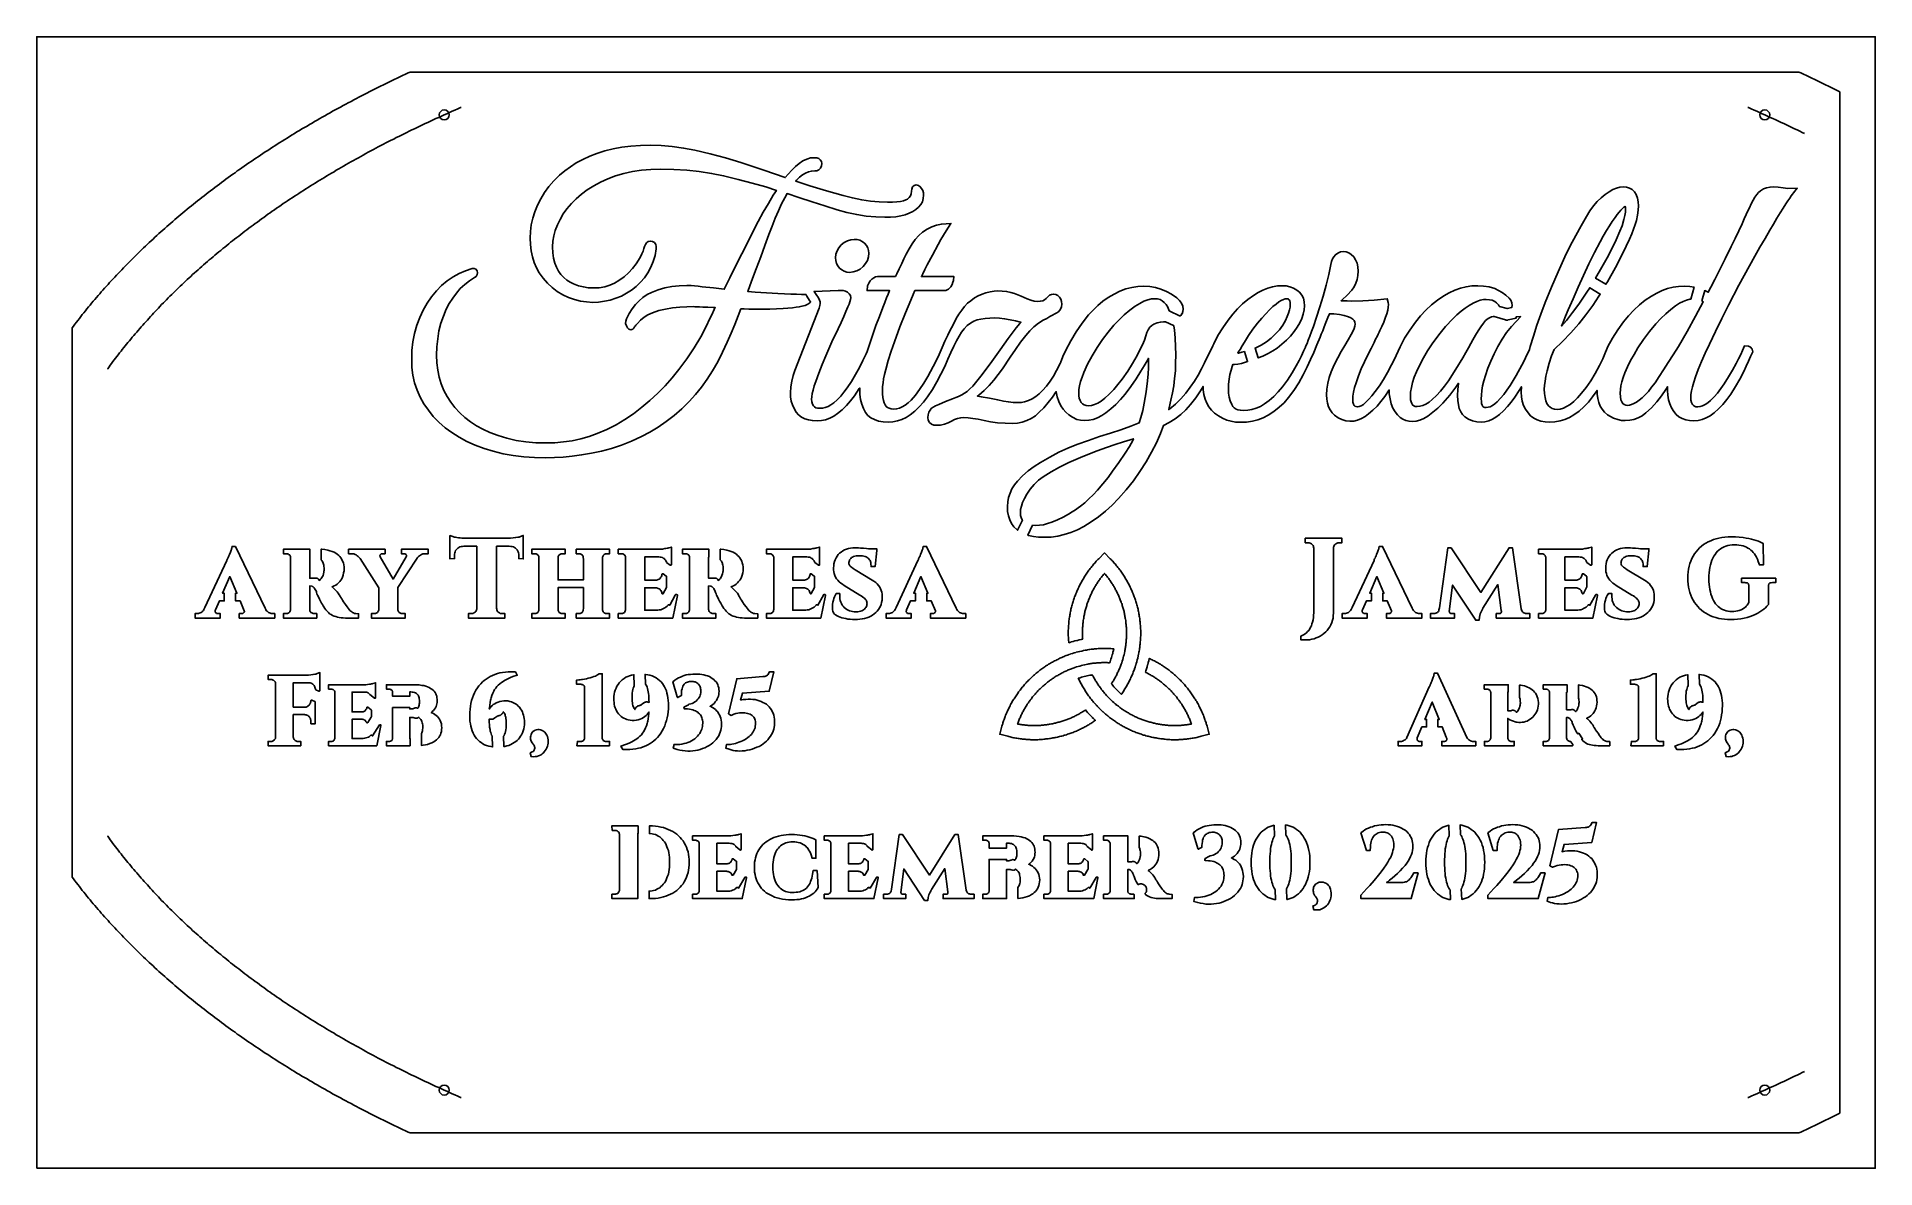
# Model space of a CAD drawing. Header units: inches. Extents: x 0 to 13, y 0 to 8.
import ezdxf

# ---------------------------------------------------------------- set-up
doc = ezdxf.new("R2010")
doc.units = ezdxf.units.IN
doc.header["$MEASUREMENT"] = 0
for name, color, linetype in [('CUT_INSIDE', 1, 'Continuous'), ('CUT_OUTSIDE', 5, 'Continuous'), ('ENGRAVE_BORDER', 3, 'Continuous'), ('REFERENCE_SHEET', 8, 'Continuous')]:
    doc.layers.add(name, color=color, linetype=linetype)

msp = doc.modelspace()

# ---------------------------------------------------------------- linework, layer by layer
at = {"layer": 'CUT_INSIDE'}
for points in [[(2.887, 5.236), (2.844, 5.274), (2.804, 5.315), (2.769, 5.359), (2.737, 5.405), (2.711, 5.452), (2.689, 5.502), (2.672, 5.553), (2.66, 5.607), (2.653, 5.661), (2.651, 5.718), (2.653, 5.782), (2.66, 5.844), (2.671, 5.903), (2.688, 5.961), (2.709, 6.016), (2.733, 6.068), (2.761, 6.116), (2.792, 6.161), (2.826, 6.203), (2.863, 6.241), (2.903, 6.274), (2.944, 6.303), (2.987, 6.327), (3.032, 6.346), (3.079, 6.361), (3.093, 6.361), (3.105, 6.356), (3.114, 6.345), (3.116, 6.332), (3.114, 6.318), (3.106, 6.306), (3.096, 6.298), (3.059, 6.274), (3.026, 6.248), (2.995, 6.219), (2.967, 6.187), (2.941, 6.152), (2.917, 6.115), (2.896, 6.075), (2.875, 6.025), (2.858, 5.974), (2.844, 5.92), (2.835, 5.865), (2.829, 5.808), (2.827, 5.749), (2.829, 5.695), (2.835, 5.642), (2.846, 5.593), (2.86, 5.545), (2.878, 5.5), (2.901, 5.457), (2.927, 5.416), (2.957, 5.378), (2.991, 5.342), (3.027, 5.309), (3.066, 5.278), (3.109, 5.25), (3.154, 5.225), (3.203, 5.203), (3.263, 5.18), (3.325, 5.161), (3.39, 5.146), (3.458, 5.136), (3.528, 5.13), (3.6, 5.128), (3.664, 5.13), (3.725, 5.135), (3.786, 5.144), (3.846, 5.158), (3.905, 5.174), (3.962, 5.195), (4.03, 5.224), (4.096, 5.257), (4.159, 5.294), (4.22, 5.335), (4.279, 5.38), (4.336, 5.428), (4.391, 5.479), (4.443, 5.532), (4.494, 5.588), (4.541, 5.647), (4.597, 5.722), (4.648, 5.8), (4.695, 5.879), (4.737, 5.96), (4.755, 5.998), (4.773, 6.035), (4.791, 6.071), (4.798, 6.085), (4.783, 6.086), (4.745, 6.087), (4.71, 6.089), (4.687, 6.09), (4.668, 6.091), (4.653, 6.091), (4.643, 6.092), (4.596, 6.091), (4.547, 6.088), (4.496, 6.083), (4.446, 6.075), (4.398, 6.064), (4.353, 6.049), (4.322, 6.035), (4.294, 6.018), (4.27, 5.997), (4.247, 5.973), (4.237, 5.962), (4.231, 5.954), (4.227, 5.948), (4.223, 5.94), (4.214, 5.932), (4.201, 5.928), (4.187, 5.933), (4.176, 5.942), (4.169, 5.956), (4.164, 5.972), (4.165, 5.989), (4.171, 6.006), (4.19, 6.043), (4.211, 6.077), (4.234, 6.107), (4.259, 6.134), (4.286, 6.157), (4.316, 6.177), (4.347, 6.193), (4.393, 6.211), (4.441, 6.225), (4.491, 6.234), (4.543, 6.24), (4.596, 6.242), (4.61, 6.242), (4.628, 6.241), (4.65, 6.239), (4.676, 6.236), (4.705, 6.233), (4.786, 6.224), (4.861, 6.215), (4.9, 6.295), (4.943, 6.382), (4.985, 6.465), (5.025, 6.544), (5.063, 6.621), (5.101, 6.693), (5.137, 6.76), (5.173, 6.822), (5.207, 6.879), (5.23, 6.914), (5.155, 6.938), (5.058, 6.966), (4.959, 6.992), (4.856, 7.017), (4.772, 7.034), (4.685, 7.047), (4.596, 7.057), (4.505, 7.062), (4.411, 7.064), (4.342, 7.062), (4.275, 7.056), (4.212, 7.047), (4.151, 7.033), (4.093, 7.016), (4.038, 6.995), (3.986, 6.972), (3.938, 6.946), (3.893, 6.918), (3.852, 6.887), (3.814, 6.854), (3.78, 6.82), (3.749, 6.784), (3.723, 6.747), (3.7, 6.709), (3.681, 6.67), (3.666, 6.631), (3.656, 6.592), (3.65, 6.554), (3.647, 6.515), (3.649, 6.473), (3.654, 6.435), (3.663, 6.4), (3.674, 6.37), (3.689, 6.343), (3.706, 6.319), (3.726, 6.299), (3.747, 6.28), (3.771, 6.265), (3.796, 6.253), (3.831, 6.24), (3.865, 6.231), (3.9, 6.226), (3.936, 6.224), (3.977, 6.226), (4.016, 6.232), (4.052, 6.243), (4.085, 6.257), (4.117, 6.276), (4.153, 6.303), (4.185, 6.332), (4.213, 6.362), (4.238, 6.394), (4.254, 6.42), (4.268, 6.443), (4.279, 6.465), (4.287, 6.484), (4.292, 6.502), (4.297, 6.518), (4.304, 6.532), (4.312, 6.543), (4.324, 6.552), (4.338, 6.555), (4.354, 6.552), (4.368, 6.545), (4.377, 6.532), (4.381, 6.517), (4.38, 6.5), (4.372, 6.454), (4.359, 6.411), (4.342, 6.37), (4.322, 6.332), (4.297, 6.296), (4.269, 6.264), (4.239, 6.235), (4.206, 6.209), (4.171, 6.186), (4.134, 6.167), (4.095, 6.151), (4.055, 6.138), (4.014, 6.13), (3.973, 6.124), (3.931, 6.122), (3.887, 6.125), (3.844, 6.131), (3.802, 6.142), (3.76, 6.157), (3.719, 6.176), (3.68, 6.199), (3.644, 6.227), (3.611, 6.258), (3.581, 6.293), (3.553, 6.331), (3.534, 6.366), (3.518, 6.404), (3.505, 6.444), (3.496, 6.486), (3.491, 6.531), (3.489, 6.577), (3.491, 6.624), (3.497, 6.671), (3.508, 6.717), (3.522, 6.763), (3.541, 6.809), (3.564, 6.855), (3.591, 6.899), (3.622, 6.941), (3.657, 6.982), (3.697, 7.021), (3.733, 7.052), (3.773, 7.081), (3.815, 7.108), (3.861, 7.133), (3.91, 7.155), (3.961, 7.175), (4.017, 7.193), (4.075, 7.207), (4.136, 7.219), (4.2, 7.227), (4.268, 7.231), (4.338, 7.233), (4.416, 7.231), (4.494, 7.224), (4.574, 7.213), (4.654, 7.198), (4.762, 7.172), (4.87, 7.143), (4.979, 7.11), (5.142, 7.056), (5.293, 7.004), (5.313, 7.028), (5.34, 7.057), (5.366, 7.083), (5.392, 7.105), (5.418, 7.122), (5.445, 7.135), (5.472, 7.143), (5.499, 7.145), (5.515, 7.144), (5.529, 7.14), (5.54, 7.131), (5.548, 7.118), (5.552, 7.104), (5.549, 7.088), (5.541, 7.071), (5.531, 7.06), (5.516, 7.053), (5.501, 7.051), (5.478, 7.05), (5.457, 7.044), (5.436, 7.035), (5.415, 7.023), (5.394, 7.007), (5.373, 6.986), (5.367, 6.98), (5.467, 6.947), (5.585, 6.911), (5.701, 6.878), (5.768, 6.861), (5.833, 6.847), (5.896, 6.838), (5.957, 6.832), (6.015, 6.83), (6.05, 6.831), (6.081, 6.833), (6.107, 6.836), (6.128, 6.841), (6.145, 6.846), (6.156, 6.852), (6.169, 6.863), (6.178, 6.876), (6.183, 6.89), (6.185, 6.909), (6.187, 6.923), (6.192, 6.938), (6.204, 6.949), (6.219, 6.952), (6.234, 6.949), (6.247, 6.94), (6.257, 6.928), (6.265, 6.913), (6.27, 6.897), (6.271, 6.879), (6.269, 6.856), (6.263, 6.834), (6.252, 6.814), (6.236, 6.796), (6.217, 6.779), (6.195, 6.764), (6.169, 6.752), (6.14, 6.742), (6.109, 6.734), (6.074, 6.728), (6.037, 6.725), (5.997, 6.724), (5.932, 6.726), (5.865, 6.732), (5.798, 6.743), (5.729, 6.758), (5.66, 6.777), (5.572, 6.804), (5.482, 6.833), (5.389, 6.863), (5.306, 6.891), (5.289, 6.862), (5.266, 6.818), (5.244, 6.769), (5.221, 6.717), (5.199, 6.661), (5.176, 6.601), (5.149, 6.525), (5.119, 6.444), (5.088, 6.36), (5.054, 6.271), (5.027, 6.199), (5.081, 6.194), (5.159, 6.189), (5.24, 6.184), (5.287, 6.182), (5.331, 6.18), (5.371, 6.179), (5.407, 6.178), (5.439, 6.178), (5.44, 6.176), (5.442, 6.171), (5.445, 6.166), (5.465, 6.136), (5.471, 6.127), (5.473, 6.125), (5.467, 6.118), (5.452, 6.109), (5.433, 6.101), (5.411, 6.095), (5.392, 6.09), (5.369, 6.087), (5.343, 6.084), (5.312, 6.081), (5.277, 6.079), (5.183, 6.075), (5.087, 6.073), (5.071, 6.074), (5.054, 6.074), (5.034, 6.075), (5.002, 6.076), (4.979, 6.076), (4.959, 6.026), (4.935, 5.966), (4.909, 5.904), (4.882, 5.841), (4.85, 5.769), (4.816, 5.701), (4.779, 5.638), (4.741, 5.578), (4.701, 5.522), (4.659, 5.47), (4.614, 5.422), (4.561, 5.37), (4.507, 5.323), (4.451, 5.279), (4.394, 5.24), (4.336, 5.205), (4.277, 5.173), (4.206, 5.141), (4.135, 5.112), (4.064, 5.089), (3.993, 5.069), (3.922, 5.055), (3.853, 5.043), (3.786, 5.035), (3.722, 5.028), (3.66, 5.025), (3.6, 5.023), (3.52, 5.025), (3.443, 5.031), (3.368, 5.04), (3.297, 5.052), (3.228, 5.069), (3.163, 5.089), (3.1, 5.112), (3.041, 5.139), (2.986, 5.169), (2.935, 5.201)], [(5.607, 5.303), (5.578, 5.292), (5.548, 5.286), (5.518, 5.284), (5.485, 5.286), (5.456, 5.291), (5.43, 5.299), (5.407, 5.311), (5.387, 5.327), (5.37, 5.346), (5.355, 5.371), (5.344, 5.397), (5.335, 5.424), (5.33, 5.453), (5.329, 5.483), (5.331, 5.524), (5.338, 5.565), (5.348, 5.605), (5.361, 5.641), (5.533, 6.082), (5.538, 6.099), (5.54, 6.113), (5.539, 6.126), (5.535, 6.138), (5.529, 6.15), (5.522, 6.161), (5.516, 6.17), (5.496, 6.2), (5.667, 6.206), (5.686, 6.207), (5.703, 6.205), (5.718, 6.201), (5.732, 6.194), (5.744, 6.183), (5.753, 6.17), (5.756, 6.155), (5.754, 6.142), (5.75, 6.127), (5.744, 6.11), (5.736, 6.091), (5.722, 6.058), (5.706, 6.021), (5.687, 5.98), (5.666, 5.936), (5.623, 5.842), (5.58, 5.745), (5.553, 5.682), (5.529, 5.621), (5.508, 5.563), (5.498, 5.531), (5.489, 5.502), (5.484, 5.477), (5.48, 5.455), (5.479, 5.437), (5.481, 5.419), (5.486, 5.403), (5.493, 5.39), (5.5, 5.383), (5.509, 5.377), (5.522, 5.374), (5.538, 5.373), (5.557, 5.374), (5.576, 5.379), (5.596, 5.387), (5.615, 5.398), (5.635, 5.412), (5.66, 5.434), (5.685, 5.459), (5.708, 5.487), (5.731, 5.518), (5.761, 5.563), (5.79, 5.611), (5.817, 5.661), (5.842, 5.711), (5.865, 5.759), (5.871, 5.774), (5.885, 5.818), (5.909, 5.888), (5.934, 5.958), (5.958, 6.023), (5.982, 6.086), (5.996, 6.121), (6.009, 6.153), (6.02, 6.181), (6.03, 6.205), (5.871, 6.205), (5.875, 6.239), (5.883, 6.257), (5.894, 6.275), (5.905, 6.287), (5.918, 6.296), (5.931, 6.302), (5.945, 6.304), (6.072, 6.304), (6.082, 6.325), (6.098, 6.359), (6.116, 6.398), (6.131, 6.43), (6.148, 6.464), (6.168, 6.5), (6.19, 6.537), (6.212, 6.567), (6.237, 6.595), (6.264, 6.619), (6.295, 6.64), (6.328, 6.657), (6.362, 6.669), (6.397, 6.676), (6.464, 6.68), (6.43, 6.627), (6.412, 6.598), (6.393, 6.566), (6.373, 6.531), (6.333, 6.457), (6.297, 6.387), (6.28, 6.354), (6.266, 6.325), (6.255, 6.304), (6.485, 6.304), (6.482, 6.277), (6.478, 6.264), (6.472, 6.248), (6.463, 6.231), (6.448, 6.216), (6.427, 6.205), (6.209, 6.205), (6.197, 6.178), (6.18, 6.138), (6.162, 6.094), (6.142, 6.047), (6.103, 5.948), (6.065, 5.844), (6.042, 5.776), (6.021, 5.71), (6.004, 5.648), (5.995, 5.613), (5.988, 5.582), (5.984, 5.553), (5.981, 5.527), (5.98, 5.504), (5.981, 5.475), (5.983, 5.45), (5.987, 5.429), (5.992, 5.411), (5.998, 5.397), (6.006, 5.386), (6.015, 5.379), (6.027, 5.373), (6.041, 5.369), (6.059, 5.368), (6.08, 5.369), (6.1, 5.374), (6.12, 5.383), (6.141, 5.395), (6.161, 5.411), (6.182, 5.431), (6.213, 5.466), (6.243, 5.506), (6.273, 5.551), (6.302, 5.599), (6.339, 5.668), (6.373, 5.736), (6.403, 5.804), (6.422, 5.847), (6.442, 5.891), (6.454, 5.916), (6.468, 5.943), (6.484, 5.973), (6.502, 6.007), (6.521, 6.039), (6.541, 6.068), (6.561, 6.093), (6.582, 6.116), (6.604, 6.134), (6.631, 6.153), (6.657, 6.169), (6.684, 6.181), (6.71, 6.19), (6.742, 6.197), (6.77, 6.202), (6.794, 6.204), (6.827, 6.202), (6.858, 6.199), (6.887, 6.193), (6.913, 6.185), (6.961, 6.166), (7.003, 6.147), (7.029, 6.137), (7.052, 6.131), (7.076, 6.129), (7.096, 6.13), (7.113, 6.134), (7.126, 6.141), (7.137, 6.15), (7.149, 6.162), (7.162, 6.172), (7.175, 6.178), (7.189, 6.181), (7.206, 6.178), (7.22, 6.171), (7.233, 6.159), (7.242, 6.145), (7.247, 6.128), (7.249, 6.11), (7.247, 6.091), (7.24, 6.073), (7.228, 6.058), (7.213, 6.048), (7.2, 6.04), (7.183, 6.031), (7.164, 6.021), (7.142, 6.009), (7.117, 5.996), (7.083, 5.975), (7.051, 5.95), (7.021, 5.922), (6.993, 5.888), (6.956, 5.84), (6.92, 5.789), (6.884, 5.735), (6.829, 5.653), (6.768, 5.573), (6.735, 5.534), (6.7, 5.498), (6.661, 5.466), (6.652, 5.459), (6.678, 5.455), (6.738, 5.444), (6.795, 5.432), (6.835, 5.424), (6.871, 5.418), (6.905, 5.415), (6.937, 5.414), (6.95, 5.414), (6.962, 5.415), (6.973, 5.417), (6.984, 5.419), (7.012, 5.428), (7.039, 5.441), (7.065, 5.456), (7.089, 5.475), (7.112, 5.498), (7.139, 5.53), (7.165, 5.564), (7.189, 5.601), (7.211, 5.64), (7.236, 5.689), (7.238, 5.695), (7.255, 5.739), (7.276, 5.784), (7.311, 5.851), (7.35, 5.914), (7.392, 5.975), (7.438, 6.033), (7.469, 6.068), (7.503, 6.101), (7.539, 6.131), (7.577, 6.157), (7.618, 6.181), (7.659, 6.201), (7.701, 6.217), (7.744, 6.228), (7.786, 6.235), (7.829, 6.237), (7.87, 6.235), (7.91, 6.228), (7.949, 6.216), (7.988, 6.2), (8.025, 6.179), (8.061, 6.154), (8.08, 6.136), (8.094, 6.117), (8.103, 6.096), (8.106, 6.074), (8.104, 6.057), (8.099, 6.041), (8.098, 6.041), (8.098, 6.041), (8.098, 6.041), (8.09, 6.03), (8.089, 6.029), (8.089, 6.029), (8.089, 6.029), (8.088, 6.028), (8.085, 6.027), (8.085, 6.027), (8.084, 6.027), (8.084, 6.026), (8.083, 6.026), (8.083, 6.026), (8.082, 6.026), (8.082, 6.027), (8.081, 6.027), (8.081, 6.027), (8.011, 6.059), (8.01, 6.06), (8.01, 6.06), (8.01, 6.06), (8.009, 6.06), (8.009, 6.061), (8.009, 6.061), (8.008, 6.062), (8.008, 6.062), (8.008, 6.063), (7.997, 6.087), (7.985, 6.106), (7.972, 6.122), (7.958, 6.133), (7.943, 6.142), (7.926, 6.147), (7.906, 6.148), (7.883, 6.146), (7.857, 6.14), (7.829, 6.13), (7.8, 6.115), (7.768, 6.096), (7.729, 6.067), (7.69, 6.035), (7.653, 5.999), (7.617, 5.96), (7.576, 5.912), (7.537, 5.859), (7.498, 5.802), (7.462, 5.743), (7.431, 5.684), (7.404, 5.627), (7.391, 5.593), (7.381, 5.562), (7.374, 5.533), (7.369, 5.506), (7.368, 5.481), (7.369, 5.462), (7.372, 5.444), (7.378, 5.429), (7.386, 5.415), (7.395, 5.404), (7.406, 5.397), (7.42, 5.393), (7.437, 5.391), (7.458, 5.393), (7.48, 5.399), (7.503, 5.409), (7.527, 5.424), (7.552, 5.444), (7.583, 5.473), (7.615, 5.506), (7.645, 5.541), (7.676, 5.58), (7.714, 5.635), (7.749, 5.69), (7.78, 5.746), (7.801, 5.786), (7.818, 5.823), (7.832, 5.856), (7.842, 5.886), (7.85, 5.909), (7.86, 5.929), (7.871, 5.946), (7.885, 5.959), (7.899, 5.968), (7.923, 5.977), (7.945, 5.983), (7.967, 5.984), (7.979, 5.985), (7.979, 5.985), (7.98, 5.985), (7.98, 5.985), (7.981, 5.985), (7.981, 5.985), (8.038, 5.959), (8.038, 5.958), (8.039, 5.958), (8.039, 5.958), (8.039, 5.957), (8.04, 5.957), (8.04, 5.957), (8.04, 5.956), (8.04, 5.956), (8.041, 5.955), (8.041, 5.955), (8.045, 5.929), (8.05, 5.87), (8.053, 5.811), (8.054, 5.752), (8.053, 5.693), (8.051, 5.637), (8.046, 5.583), (8.04, 5.532), (8.031, 5.482), (8.02, 5.43), (8.007, 5.376), (8.004, 5.364), (8.012, 5.369), (8.052, 5.402), (8.09, 5.439), (8.125, 5.479), (8.157, 5.522), (8.187, 5.565), (8.213, 5.608), (8.237, 5.652), (8.258, 5.694), (8.277, 5.734), (8.295, 5.771), (8.315, 5.815), (8.315, 5.815), (8.322, 5.83), (8.352, 5.887), (8.386, 5.943), (8.424, 5.997), (8.457, 6.038), (8.491, 6.076), (8.527, 6.111), (8.564, 6.143), (8.603, 6.171), (8.637, 6.192), (8.67, 6.209), (8.704, 6.222), (8.738, 6.232), (8.773, 6.238), (8.807, 6.24), (8.834, 6.238), (8.86, 6.232), (8.886, 6.222), (8.911, 6.209), (8.93, 6.194), (8.946, 6.174), (8.957, 6.152), (8.963, 6.126), (8.965, 6.097), (8.963, 6.069), (8.956, 6.039), (8.946, 6.009), (8.932, 5.978), (8.913, 5.947), (8.891, 5.915), (8.866, 5.884), (8.837, 5.855), (8.805, 5.826), (8.77, 5.798), (8.741, 5.779), (8.707, 5.76), (8.669, 5.742), (8.637, 5.729), (8.615, 5.799), (8.62, 5.801), (8.659, 5.82), (8.695, 5.843), (8.729, 5.869), (8.76, 5.899), (8.787, 5.929), (8.81, 5.961), (8.829, 5.995), (8.841, 6.021), (8.851, 6.046), (8.858, 6.069), (8.862, 6.089), (8.863, 6.108), (8.862, 6.122), (8.86, 6.133), (8.856, 6.14), (8.852, 6.145), (8.846, 6.147), (8.838, 6.148), (8.828, 6.147), (8.815, 6.143), (8.8, 6.135), (8.782, 6.125), (8.763, 6.11), (8.741, 6.092), (8.717, 6.07), (8.69, 6.042), (8.662, 6.01), (8.631, 5.974), (8.599, 5.932), (8.569, 5.888), (8.539, 5.841), (8.523, 5.814), (8.509, 5.79), (8.496, 5.769), (8.493, 5.763), (8.498, 5.764), (8.521, 5.769), (8.539, 5.774), (8.562, 5.703), (8.548, 5.699), (8.519, 5.691), (8.492, 5.686), (8.468, 5.682), (8.457, 5.682), (8.452, 5.669), (8.445, 5.643), (8.437, 5.611), (8.431, 5.578), (8.427, 5.544), (8.426, 5.509), (8.427, 5.479), (8.432, 5.451), (8.439, 5.425), (8.45, 5.4), (8.458, 5.387), (8.468, 5.376), (8.48, 5.368), (8.494, 5.362), (8.511, 5.359), (8.531, 5.357), (8.563, 5.359), (8.593, 5.365), (8.623, 5.374), (8.652, 5.387), (8.681, 5.404), (8.715, 5.429), (8.748, 5.457), (8.779, 5.489), (8.809, 5.524), (8.845, 5.573), (8.877, 5.623), (8.906, 5.674), (8.926, 5.711), (8.943, 5.745), (8.958, 5.776), (8.971, 5.806), (8.972, 5.811), (8.982, 5.832), (8.991, 5.855), (9.002, 5.883), (9.014, 5.915), (9.027, 5.952), (9.049, 6.018), (9.072, 6.09), (9.096, 6.166), (9.118, 6.243), (9.136, 6.318), (9.15, 6.39), (9.155, 6.41), (9.162, 6.429), (9.171, 6.445), (9.183, 6.459), (9.2, 6.471), (9.218, 6.48), (9.238, 6.482), (9.258, 6.48), (9.277, 6.472), (9.295, 6.461), (9.312, 6.444), (9.326, 6.424), (9.336, 6.4), (9.342, 6.373), (9.344, 6.342), (9.342, 6.312), (9.337, 6.284), (9.328, 6.257), (9.315, 6.232), (9.298, 6.208), (9.266, 6.173), (9.231, 6.14), (9.223, 6.133), (9.236, 6.133), (9.265, 6.132), (9.297, 6.131), (9.377, 6.133), (9.456, 6.138), (9.549, 6.148), (9.557, 6.12), (9.558, 6.108), (9.557, 6.088), (9.553, 6.066), (9.547, 6.042), (9.538, 6.017), (9.525, 5.983), (9.511, 5.952), (9.497, 5.923), (9.492, 5.912), (9.486, 5.898), (9.477, 5.881), (9.467, 5.861), (9.456, 5.838), (9.435, 5.796), (9.412, 5.751), (9.389, 5.702), (9.366, 5.652), (9.347, 5.603), (9.329, 5.554), (9.319, 5.52), (9.311, 5.488), (9.307, 5.46), (9.305, 5.434), (9.307, 5.416), (9.31, 5.403), (9.315, 5.394), (9.321, 5.388), (9.329, 5.385), (9.341, 5.383), (9.351, 5.385), (9.365, 5.391), (9.381, 5.401), (9.399, 5.416), (9.419, 5.437), (9.441, 5.462), (9.465, 5.492), (9.494, 5.532), (9.523, 5.576), (9.551, 5.626), (9.58, 5.681), (9.609, 5.74), (9.612, 5.746), (9.613, 5.747), (9.64, 5.808), (9.672, 5.868), (9.708, 5.926), (9.749, 5.983), (9.785, 6.027), (9.823, 6.067), (9.863, 6.104), (9.905, 6.137), (9.949, 6.168), (9.988, 6.19), (10.027, 6.208), (10.067, 6.222), (10.107, 6.232), (10.148, 6.238), (10.19, 6.24), (10.231, 6.237), (10.27, 6.231), (10.309, 6.219), (10.337, 6.207), (10.363, 6.192), (10.388, 6.174), (10.411, 6.152), (10.423, 6.137), (10.43, 6.119), (10.433, 6.1), (10.433, 6.1), (10.433, 6.099), (10.433, 6.099), (10.431, 6.089), (10.431, 6.088), (10.431, 6.088), (10.431, 6.087), (10.431, 6.087), (10.43, 6.087), (10.43, 6.086), (10.43, 6.086), (10.429, 6.085), (10.429, 6.085), (10.429, 6.085), (10.428, 6.085), (10.428, 6.085), (10.399, 6.078), (10.399, 6.078), (10.398, 6.078), (10.398, 6.078), (10.397, 6.078), (10.397, 6.078), (10.343, 6.094), (10.343, 6.094), (10.343, 6.094), (10.342, 6.094), (10.342, 6.095), (10.341, 6.095), (10.341, 6.095), (10.341, 6.096), (10.34, 6.096), (10.336, 6.104), (10.323, 6.118), (10.309, 6.129), (10.292, 6.137), (10.272, 6.141), (10.249, 6.143), (10.229, 6.142), (10.206, 6.137), (10.182, 6.128), (10.156, 6.116), (10.129, 6.101), (10.101, 6.082), (10.072, 6.06), (10.042, 6.034), (10.012, 6.005), (9.961, 5.951), (9.913, 5.892), (9.866, 5.829), (9.834, 5.78), (9.805, 5.73), (9.779, 5.681), (9.756, 5.632), (9.74, 5.593), (9.728, 5.556), (9.72, 5.521), (9.715, 5.487), (9.713, 5.455), (9.714, 5.434), (9.718, 5.418), (9.723, 5.406), (9.729, 5.397), (9.738, 5.391), (9.748, 5.387), (9.762, 5.386), (9.781, 5.388), (9.802, 5.393), (9.823, 5.403), (9.845, 5.417), (9.868, 5.436), (9.897, 5.464), (9.926, 5.495), (9.954, 5.53), (9.982, 5.568), (10.035, 5.649), (10.083, 5.729), (10.105, 5.767), (10.124, 5.801), (10.141, 5.831), (10.155, 5.857), (10.174, 5.891), (10.193, 5.922), (10.211, 5.95), (10.229, 5.975), (10.245, 5.994), (10.264, 6.009), (10.286, 6.02), (10.286, 6.02), (10.287, 6.02), (10.3, 6.023), (10.3, 6.023), (10.301, 6.023), (10.301, 6.023), (10.302, 6.023), (10.302, 6.023), (10.303, 6.023), (10.303, 6.023), (10.304, 6.023), (10.304, 6.022), (10.304, 6.022), (10.305, 6.022), (10.305, 6.022), (10.305, 6.022), (10.385, 5.998), (10.389, 5.997), (10.393, 5.997), (10.397, 5.997), (10.401, 5.997), (10.405, 5.998), (10.46, 6.01), (10.46, 6.013), (10.459, 6.013), (10.459, 6.014), (10.459, 6.014), (10.459, 6.015), (10.46, 6.015), (10.46, 6.016), (10.46, 6.016), (10.46, 6.017), (10.46, 6.017), (10.461, 6.017), (10.461, 6.018), (10.462, 6.018), (10.462, 6.018), (10.462, 6.019), (10.463, 6.019), (10.463, 6.019), (10.464, 6.019), (10.493, 6.022), (10.428, 5.951), (10.393, 5.908), (10.361, 5.861), (10.332, 5.811), (10.305, 5.759), (10.281, 5.707), (10.261, 5.657), (10.244, 5.606), (10.233, 5.567), (10.224, 5.531), (10.218, 5.498), (10.215, 5.467), (10.214, 5.439), (10.215, 5.421), (10.217, 5.406), (10.221, 5.395), (10.226, 5.387), (10.232, 5.382), (10.239, 5.379), (10.249, 5.378), (10.263, 5.38), (10.277, 5.384), (10.293, 5.392), (10.309, 5.404), (10.327, 5.42), (10.35, 5.444), (10.373, 5.471), (10.395, 5.501), (10.418, 5.534), (10.461, 5.605), (10.501, 5.678), (10.519, 5.713), (10.535, 5.746), (10.55, 5.776), (10.555, 5.788), (10.561, 5.81), (10.584, 5.884), (10.608, 5.96), (10.636, 6.039), (10.666, 6.12), (10.71, 6.229), (10.757, 6.337), (10.806, 6.443), (10.844, 6.521), (10.882, 6.595), (10.92, 6.664), (10.958, 6.73), (10.982, 6.769), (11.008, 6.804), (11.034, 6.835), (11.062, 6.862), (11.09, 6.885), (11.118, 6.904), (11.144, 6.919), (11.17, 6.93), (11.195, 6.937), (11.219, 6.939), (11.242, 6.937), (11.263, 6.93), (11.282, 6.919), (11.298, 6.903), (11.31, 6.884), (11.319, 6.86), (11.324, 6.834), (11.326, 6.804), (11.324, 6.773), (11.319, 6.739), (11.311, 6.702), (11.302, 6.672), (11.291, 6.64), (11.278, 6.606), (11.262, 6.57), (11.215, 6.469), (11.163, 6.368), (11.106, 6.267), (11.096, 6.25), (11.023, 6.293), (11.067, 6.37), (11.104, 6.436), (11.137, 6.501), (11.167, 6.564), (11.194, 6.625), (11.21, 6.664), (11.223, 6.708), (11.229, 6.736), (11.233, 6.76), (11.234, 6.781), (11.233, 6.794), (11.231, 6.8), (11.231, 6.8), (11.223, 6.795), (11.212, 6.786), (11.202, 6.775), (11.19, 6.761), (11.176, 6.744), (11.16, 6.722), (11.14, 6.695), (11.12, 6.664), (11.099, 6.63), (11.077, 6.591), (11.054, 6.549), (11.015, 6.474), (10.976, 6.395), (10.937, 6.312), (10.899, 6.229), (10.863, 6.148), (10.829, 6.069), (10.81, 6.024), (10.793, 5.982), (10.782, 5.954), (10.816, 5.994), (10.86, 6.05), (10.904, 6.11), (10.961, 6.194), (10.981, 6.225), (11.055, 6.181), (11.046, 6.166), (11.002, 6.099), (10.954, 6.034), (10.903, 5.97), (10.848, 5.907), (10.789, 5.846), (10.73, 5.789), (10.712, 5.743), (10.695, 5.692), (10.68, 5.639), (10.671, 5.601), (10.665, 5.566), (10.661, 5.535), (10.66, 5.509), (10.661, 5.477), (10.665, 5.449), (10.671, 5.425), (10.679, 5.406), (10.69, 5.391), (10.702, 5.38), (10.716, 5.372), (10.733, 5.367), (10.752, 5.365), (10.773, 5.367), (10.795, 5.374), (10.818, 5.385), (10.843, 5.401), (10.869, 5.422), (10.895, 5.448), (10.923, 5.479), (10.956, 5.521), (10.988, 5.568), (11.02, 5.619), (11.051, 5.676), (11.075, 5.724), (11.083, 5.747), (11.11, 5.809), (11.142, 5.869), (11.179, 5.928), (11.219, 5.984), (11.255, 6.027), (11.293, 6.067), (11.332, 6.104), (11.374, 6.137), (11.417, 6.166), (11.455, 6.188), (11.493, 6.205), (11.531, 6.219), (11.57, 6.229), (11.61, 6.235), (11.65, 6.237), (11.689, 6.235), (11.719, 6.23), (11.695, 6.144), (11.688, 6.144), (11.665, 6.138), (11.641, 6.129), (11.615, 6.116), (11.588, 6.098), (11.554, 6.072), (11.519, 6.042), (11.484, 6.008), (11.449, 5.971), (11.404, 5.916), (11.361, 5.86), (11.322, 5.8), (11.295, 5.754), (11.27, 5.71), (11.249, 5.666), (11.23, 5.623), (11.218, 5.59), (11.209, 5.56), (11.202, 5.531), (11.198, 5.505), (11.197, 5.481), (11.198, 5.455), (11.202, 5.434), (11.208, 5.418), (11.215, 5.407), (11.224, 5.4), (11.236, 5.395), (11.25, 5.393), (11.262, 5.395), (11.277, 5.399), (11.293, 5.406), (11.311, 5.417), (11.331, 5.43), (11.352, 5.447), (11.374, 5.468), (11.396, 5.493), (11.419, 5.522), (11.444, 5.554), (11.473, 5.597), (11.504, 5.645), (11.537, 5.696), (11.572, 5.752), (11.608, 5.811), (11.669, 5.916), (11.73, 6.025), (11.784, 6.126), (11.778, 6.131), (11.775, 6.132), (11.795, 6.206), (11.799, 6.204), (11.819, 6.194), (11.838, 6.229), (11.865, 6.283), (11.894, 6.34), (11.938, 6.429), (11.981, 6.517), (12.01, 6.574), (12.035, 6.628), (12.059, 6.678), (12.074, 6.713), (12.088, 6.743), (12.1, 6.769), (12.11, 6.79), (12.123, 6.819), (12.136, 6.844), (12.149, 6.866), (12.162, 6.885), (12.175, 6.9), (12.189, 6.911), (12.21, 6.924), (12.232, 6.932), (12.256, 6.937), (12.282, 6.939), (12.314, 6.937), (12.348, 6.932), (12.381, 6.928), (12.449, 6.929), (12.421, 6.896), (12.414, 6.888), (12.406, 6.876), (12.395, 6.86), (12.382, 6.841), (12.368, 6.819), (12.349, 6.788), (12.328, 6.754), (12.305, 6.717), (12.281, 6.676), (12.255, 6.632), (12.221, 6.574), (12.185, 6.512), (12.149, 6.448), (12.112, 6.381), (12.036, 6.243), (11.962, 6.102), (11.915, 6.008), (11.87, 5.916), (11.827, 5.827), (11.798, 5.764), (11.772, 5.704), (11.749, 5.648), (11.73, 5.596), (11.717, 5.559), (11.707, 5.525), (11.7, 5.496), (11.696, 5.47), (11.695, 5.45), (11.696, 5.431), (11.7, 5.415), (11.707, 5.4), (11.714, 5.393), (11.722, 5.388), (11.732, 5.384), (11.746, 5.383), (11.762, 5.385), (11.779, 5.39), (11.797, 5.399), (11.816, 5.411), (11.835, 5.428), (11.86, 5.453), (11.884, 5.481), (11.908, 5.513), (11.932, 5.547), (11.963, 5.596), (11.991, 5.643), (12.017, 5.691), (12.034, 5.724), (12.049, 5.754), (12.061, 5.781), (12.076, 5.815), (12.104, 5.812), (12.119, 5.805), (12.13, 5.792), (12.134, 5.773), (12.119, 5.739), (12.105, 5.707), (12.088, 5.672), (12.07, 5.633), (12.042, 5.58), (12.012, 5.527), (11.978, 5.474), (11.951, 5.436), (11.922, 5.401), (11.892, 5.369), (11.86, 5.341), (11.833, 5.32), (11.805, 5.305), (11.777, 5.293), (11.747, 5.286), (11.717, 5.284), (11.687, 5.286), (11.66, 5.291), (11.634, 5.3), (11.612, 5.313), (11.592, 5.33), (11.575, 5.35), (11.559, 5.377), (11.547, 5.405), (11.538, 5.434), (11.533, 5.466), (11.531, 5.498), (11.532, 5.523), (11.532, 5.525), (11.52, 5.507), (11.489, 5.462), (11.455, 5.418), (11.418, 5.377), (11.378, 5.34), (11.351, 5.321), (11.323, 5.306), (11.294, 5.295), (11.264, 5.289), (11.232, 5.287), (11.207, 5.288), (11.179, 5.294), (11.15, 5.303), (11.128, 5.314), (11.106, 5.328), (11.086, 5.346), (11.068, 5.368), (11.055, 5.389), (11.045, 5.414), (11.038, 5.442), (11.034, 5.473), (11.033, 5.499), (11.001, 5.453), (10.972, 5.416), (10.94, 5.383), (10.906, 5.353), (10.869, 5.327), (10.838, 5.308), (10.805, 5.294), (10.771, 5.284), (10.735, 5.278), (10.698, 5.276), (10.666, 5.278), (10.636, 5.283), (10.609, 5.292), (10.585, 5.304), (10.563, 5.321), (10.545, 5.34), (10.527, 5.366), (10.514, 5.394), (10.504, 5.424), (10.498, 5.455), (10.496, 5.488), (10.498, 5.525), (10.482, 5.5), (10.451, 5.452), (10.425, 5.417), (10.399, 5.385), (10.371, 5.356), (10.342, 5.329), (10.318, 5.31), (10.293, 5.296), (10.267, 5.285), (10.24, 5.278), (10.213, 5.276), (10.182, 5.278), (10.152, 5.285), (10.125, 5.297), (10.099, 5.313), (10.082, 5.329), (10.069, 5.348), (10.059, 5.372), (10.053, 5.398), (10.049, 5.429), (10.047, 5.463), (10.049, 5.506), (10.054, 5.548), (10.054, 5.55), (10.035, 5.523), (9.991, 5.466), (9.942, 5.41), (9.908, 5.375), (9.872, 5.345), (9.836, 5.318), (9.809, 5.301), (9.781, 5.289), (9.755, 5.281), (9.728, 5.279), (9.704, 5.281), (9.681, 5.286), (9.66, 5.296), (9.64, 5.309), (9.622, 5.326), (9.606, 5.347), (9.59, 5.374), (9.578, 5.405), (9.569, 5.439), (9.564, 5.475), (9.563, 5.503), (9.532, 5.457), (9.505, 5.421), (9.477, 5.389), (9.448, 5.359), (9.418, 5.333), (9.393, 5.314), (9.367, 5.3), (9.34, 5.29), (9.312, 5.283), (9.284, 5.281), (9.257, 5.284), (9.229, 5.293), (9.202, 5.306), (9.176, 5.325), (9.159, 5.342), (9.145, 5.362), (9.134, 5.384), (9.127, 5.41), (9.123, 5.437), (9.121, 5.468), (9.123, 5.509), (9.129, 5.55), (9.139, 5.59), (9.153, 5.63), (9.175, 5.68), (9.199, 5.729), (9.224, 5.775), (9.249, 5.818), (9.272, 5.858), (9.294, 5.894), (9.307, 5.917), (9.316, 5.938), (9.321, 5.955), (9.322, 5.968), (9.321, 5.981), (9.316, 5.993), (9.307, 6.003), (9.293, 6.012), (9.275, 6.02), (9.245, 6.029), (9.211, 6.036), (9.172, 6.04), (9.14, 6.042), (9.13, 6.015), (9.116, 5.98), (9.104, 5.949), (9.093, 5.922), (9.083, 5.898), (9.075, 5.877), (9.052, 5.822), (9.031, 5.768), (9.007, 5.718), (8.982, 5.666), (8.954, 5.61), (8.924, 5.554), (8.889, 5.5), (8.852, 5.449), (8.82, 5.412), (8.786, 5.38), (8.748, 5.35), (8.708, 5.324), (8.673, 5.306), (8.635, 5.292), (8.596, 5.282), (8.554, 5.276), (8.51, 5.274), (8.477, 5.275), (8.445, 5.281), (8.414, 5.29), (8.384, 5.303), (8.356, 5.319), (8.328, 5.339), (8.307, 5.36), (8.288, 5.383), (8.273, 5.409), (8.261, 5.438), (8.253, 5.47), (8.248, 5.504), (8.247, 5.528), (8.228, 5.497), (8.195, 5.448), (8.158, 5.399), (8.125, 5.362), (8.089, 5.329), (8.05, 5.299), (8.007, 5.272), (7.968, 5.252), (7.946, 5.195), (7.917, 5.13), (7.883, 5.063), (7.844, 4.995), (7.801, 4.927), (7.755, 4.861), (7.704, 4.797), (7.65, 4.736), (7.604, 4.689), (7.557, 4.646), (7.507, 4.606), (7.456, 4.57), (7.404, 4.538), (7.358, 4.514), (7.313, 4.495), (7.266, 4.48), (7.22, 4.47), (7.172, 4.463), (7.125, 4.461), (7.084, 4.462), (7.047, 4.467), (7.013, 4.474), (7.008, 4.476), (7.042, 4.546), (7.063, 4.545), (7.09, 4.546), (7.118, 4.55), (7.147, 4.558), (7.177, 4.568), (7.218, 4.585), (7.257, 4.604), (7.295, 4.625), (7.321, 4.641), (7.344, 4.656), (7.364, 4.669), (7.381, 4.681), (7.41, 4.705), (7.439, 4.732), (7.469, 4.762), (7.5, 4.795), (7.539, 4.84), (7.575, 4.884), (7.607, 4.928), (7.652, 4.991), (7.697, 5.057), (7.726, 5.102), (7.75, 5.146), (7.755, 5.158), (7.684, 5.135), (7.626, 5.117), (7.564, 5.096), (7.498, 5.072), (7.397, 5.033), (7.297, 4.989), (7.232, 4.957), (7.172, 4.924), (7.116, 4.889), (7.083, 4.864), (7.052, 4.835), (7.025, 4.802), (7, 4.765), (6.984, 4.735), (6.971, 4.707), (6.962, 4.681), (6.957, 4.657), (6.955, 4.634), (6.957, 4.616), (6.961, 4.6), (6.969, 4.585), (6.971, 4.582), (6.936, 4.511), (6.931, 4.515), (6.91, 4.535), (6.893, 4.558), (6.88, 4.584), (6.871, 4.613), (6.865, 4.644), (6.864, 4.678), (6.866, 4.711), (6.872, 4.743), (6.882, 4.774), (6.895, 4.804), (6.913, 4.832), (6.935, 4.859), (6.971, 4.896), (7.01, 4.931), (7.053, 4.962), (7.098, 4.991), (7.163, 5.028), (7.227, 5.062), (7.291, 5.091), (7.354, 5.116), (7.436, 5.146), (7.515, 5.173), (7.592, 5.198), (7.666, 5.222), (7.736, 5.247), (7.796, 5.271), (7.808, 5.309), (7.82, 5.358), (7.831, 5.41), (7.845, 5.49), (7.854, 5.567), (7.859, 5.616), (7.861, 5.66), (7.862, 5.7), (7.862, 5.721), (7.862, 5.727), (7.851, 5.709), (7.831, 5.673), (7.808, 5.635), (7.774, 5.581), (7.737, 5.528), (7.696, 5.474), (7.663, 5.436), (7.63, 5.401), (7.595, 5.37), (7.56, 5.341), (7.531, 5.322), (7.501, 5.306), (7.47, 5.295), (7.44, 5.289), (7.409, 5.287), (7.381, 5.289), (7.354, 5.295), (7.324, 5.31), (7.299, 5.326), (7.276, 5.345), (7.257, 5.367), (7.241, 5.39), (7.226, 5.421), (7.215, 5.455), (7.209, 5.49), (7.209, 5.491), (7.182, 5.451), (7.152, 5.413), (7.121, 5.377), (7.089, 5.345), (7.061, 5.321), (7.031, 5.301), (7.001, 5.286), (6.969, 5.275), (6.936, 5.268), (6.903, 5.266), (6.847, 5.267), (6.794, 5.271), (6.745, 5.278), (6.698, 5.287), (6.657, 5.296), (6.619, 5.302), (6.585, 5.306), (6.555, 5.307), (6.533, 5.306), (6.511, 5.301), (6.49, 5.293), (6.468, 5.282), (6.444, 5.27), (6.418, 5.26), (6.391, 5.255), (6.363, 5.253), (6.343, 5.255), (6.326, 5.261), (6.312, 5.273), (6.304, 5.289), (6.301, 5.307), (6.303, 5.327), (6.308, 5.345), (6.317, 5.36), (6.325, 5.371), (6.339, 5.381), (6.356, 5.391), (6.378, 5.401), (6.426, 5.421), (6.475, 5.44), (6.498, 5.449), (6.517, 5.457), (6.531, 5.463), (6.542, 5.469), (6.56, 5.479), (6.578, 5.493), (6.597, 5.51), (6.618, 5.53), (6.639, 5.554), (6.676, 5.6), (6.714, 5.649), (6.753, 5.703), (6.812, 5.786), (6.869, 5.867), (6.898, 5.905), (6.925, 5.941), (6.952, 5.973), (6.96, 5.982), (6.955, 5.983), (6.92, 5.991), (6.882, 5.999), (6.844, 6.006), (6.808, 6.01), (6.774, 6.012), (6.739, 6.011), (6.706, 6.008), (6.676, 6.004), (6.649, 5.998), (6.625, 5.989), (6.602, 5.976), (6.58, 5.958), (6.558, 5.935), (6.54, 5.912), (6.522, 5.883), (6.503, 5.85), (6.484, 5.812), (6.463, 5.768), (6.443, 5.72), (6.42, 5.669), (6.393, 5.615), (6.364, 5.56), (6.333, 5.507), (6.298, 5.455), (6.27, 5.417), (6.24, 5.384), (6.209, 5.354), (6.176, 5.327), (6.147, 5.309), (6.117, 5.295), (6.086, 5.284), (6.054, 5.278), (6.021, 5.276), (5.985, 5.278), (5.952, 5.283), (5.923, 5.293), (5.898, 5.306), (5.877, 5.323), (5.86, 5.344), (5.845, 5.372), (5.833, 5.402), (5.825, 5.435), (5.82, 5.471), (5.819, 5.509), (5.819, 5.517), (5.816, 5.513), (5.782, 5.462), (5.754, 5.426), (5.725, 5.393), (5.695, 5.363), (5.663, 5.336), (5.636, 5.318)], [(5.659, 6.486), (5.672, 6.508), (5.689, 6.528), (5.71, 6.545), (5.732, 6.557), (5.756, 6.565), (5.78, 6.567), (5.801, 6.566), (5.82, 6.561), (5.837, 6.552), (5.853, 6.54), (5.867, 6.525), (5.877, 6.508), (5.882, 6.489), (5.884, 6.469), (5.882, 6.443), (5.874, 6.418), (5.861, 6.396), (5.844, 6.375), (5.822, 6.357), (5.799, 6.344), (5.774, 6.337), (5.747, 6.334), (5.728, 6.336), (5.709, 6.342), (5.692, 6.352), (5.677, 6.365), (5.665, 6.381), (5.656, 6.398), (5.65, 6.417), (5.648, 6.438), (5.651, 6.463)], [(3.073, 3.922), (3.08, 3.922), (3.085, 3.923), (3.09, 3.926), (3.095, 3.929), (3.1, 3.932), (3.104, 3.937), (3.107, 3.942), (3.109, 3.947), (3.111, 3.953), (3.111, 3.959), (3.111, 4.398), (3.02, 4.398), (3.01, 4.397), (3.001, 4.396), (2.992, 4.393), (2.985, 4.389), (2.978, 4.385), (2.972, 4.38), (2.966, 4.373), (2.962, 4.367), (2.959, 4.359), (2.956, 4.35), (2.955, 4.341), (2.954, 4.33), (2.954, 4.311), (2.922, 4.308), (2.922, 4.473), (2.942, 4.466), (2.947, 4.465), (2.953, 4.463), (2.96, 4.462), (2.971, 4.46), (2.982, 4.458), (2.994, 4.457), (3.006, 4.455), (3.018, 4.455), (3.029, 4.454), (3.334, 4.454), (3.35, 4.455), (3.368, 4.457), (3.386, 4.459), (3.402, 4.462), (3.41, 4.463), (3.415, 4.465), (3.42, 4.466), (3.44, 4.474), (3.44, 4.308), (3.408, 4.311), (3.408, 4.33), (3.408, 4.341), (3.406, 4.35), (3.403, 4.359), (3.4, 4.367), (3.396, 4.373), (3.39, 4.38), (3.384, 4.385), (3.377, 4.389), (3.37, 4.393), (3.361, 4.396), (3.352, 4.397), (3.341, 4.398), (3.251, 4.398), (3.251, 3.959), (3.252, 3.953), (3.253, 3.947), (3.255, 3.942), (3.258, 3.937), (3.262, 3.932), (3.267, 3.929), (3.272, 3.926), (3.277, 3.923), (3.282, 3.922), (3.289, 3.922), (3.31, 3.922), (3.31, 3.89), (3.052, 3.89), (3.052, 3.922)], [(9.168, 3.907), (9.166, 3.89), (9.163, 3.874), (9.158, 3.858), (9.151, 3.843), (9.143, 3.829), (9.134, 3.816), (9.125, 3.803), (9.114, 3.792), (9.102, 3.781), (9.089, 3.771), (9.076, 3.763), (9.062, 3.755), (9.047, 3.749), (9.032, 3.744), (9.016, 3.74), (9, 3.737), (8.984, 3.735), (8.967, 3.735), (8.939, 3.736), (8.939, 3.762), (8.958, 3.771), (8.968, 3.778), (8.978, 3.785), (8.986, 3.794), (8.994, 3.803), (9.001, 3.814), (9.007, 3.825), (9.013, 3.836), (9.017, 3.848), (9.021, 3.861), (9.025, 3.877), (9.027, 3.894), (9.029, 3.911), (9.03, 3.928), (9.03, 4.385), (9.029, 4.391), (9.027, 4.397), (9.025, 4.402), (9.022, 4.407), (9.018, 4.411), (9.013, 4.415), (9.009, 4.418), (9.004, 4.42), (8.998, 4.422), (8.992, 4.422), (8.992, 4.422), (8.99, 4.422), (8.987, 4.422), (8.984, 4.422), (8.983, 4.422), (8.97, 4.422), (8.97, 4.454), (9.229, 4.454), (9.229, 4.422), (9.216, 4.422), (9.214, 4.422), (9.212, 4.422), (9.209, 4.422), (9.207, 4.422), (9.207, 4.422), (9.201, 4.422), (9.195, 4.42), (9.19, 4.418), (9.185, 4.415), (9.181, 4.411), (9.177, 4.407), (9.174, 4.402), (9.171, 4.397), (9.17, 4.391), (9.169, 4.385), (9.169, 3.925)], [(12.246, 4.118), (12.246, 3.986), (12.234, 3.973), (12.224, 3.963), (12.212, 3.953), (12.199, 3.944), (12.185, 3.934), (12.169, 3.925), (12.152, 3.916), (12.134, 3.908), (12.115, 3.901), (12.094, 3.895), (12.073, 3.889), (12.05, 3.885), (12.027, 3.882), (12.003, 3.88), (11.978, 3.879), (11.956, 3.88), (11.934, 3.881), (11.913, 3.884), (11.893, 3.888), (11.873, 3.893), (11.854, 3.899), (11.836, 3.906), (11.819, 3.915), (11.802, 3.924), (11.786, 3.935), (11.772, 3.946), (11.758, 3.958), (11.745, 3.972), (11.733, 3.986), (11.722, 4.001), (11.712, 4.017), (11.703, 4.034), (11.696, 4.052), (11.689, 4.07), (11.684, 4.089), (11.68, 4.109), (11.677, 4.13), (11.675, 4.151), (11.674, 4.173), (11.675, 4.194), (11.677, 4.216), (11.68, 4.236), (11.684, 4.256), (11.689, 4.275), (11.695, 4.293), (11.703, 4.311), (11.712, 4.327), (11.722, 4.343), (11.733, 4.358), (11.745, 4.372), (11.757, 4.386), (11.771, 4.398), (11.786, 4.409), (11.802, 4.419), (11.819, 4.429), (11.837, 4.437), (11.856, 4.445), (11.875, 4.451), (11.895, 4.456), (11.916, 4.46), (11.937, 4.462), (11.959, 4.464), (11.982, 4.464), (12.011, 4.464), (12.039, 4.462), (12.067, 4.459), (12.087, 4.455), (12.106, 4.452), (12.124, 4.448), (12.142, 4.443), (12.159, 4.438), (12.174, 4.433), (12.188, 4.427), (12.207, 4.418), (12.209, 4.266), (12.181, 4.266), (12.173, 4.291), (12.167, 4.306), (12.161, 4.32), (12.154, 4.332), (12.147, 4.344), (12.138, 4.354), (12.13, 4.363), (12.12, 4.371), (12.111, 4.379), (12.1, 4.385), (12.09, 4.391), (12.079, 4.395), (12.065, 4.4), (12.051, 4.404), (12.036, 4.406), (12.021, 4.408), (12.006, 4.408), (11.989, 4.408), (11.973, 4.406), (11.958, 4.403), (11.944, 4.399), (11.931, 4.394), (11.918, 4.387), (11.906, 4.38), (11.895, 4.371), (11.885, 4.362), (11.875, 4.351), (11.867, 4.34), (11.859, 4.327), (11.852, 4.313), (11.845, 4.299), (11.84, 4.283), (11.835, 4.266), (11.831, 4.248), (11.828, 4.23), (11.826, 4.21), (11.824, 4.19), (11.824, 4.168), (11.824, 4.148), (11.826, 4.128), (11.828, 4.11), (11.83, 4.092), (11.834, 4.075), (11.838, 4.058), (11.844, 4.043), (11.85, 4.029), (11.856, 4.015), (11.863, 4.003), (11.871, 3.991), (11.88, 3.981), (11.889, 3.972), (11.899, 3.964), (11.91, 3.956), (11.921, 3.95), (11.933, 3.945), (11.946, 3.941), (11.959, 3.938), (11.973, 3.936), (11.988, 3.936), (12.001, 3.936), (12.014, 3.938), (12.027, 3.94), (12.039, 3.944), (12.051, 3.948), (12.062, 3.954), (12.072, 3.96), (12.082, 3.967), (12.088, 3.974), (12.094, 3.98), (12.099, 3.988), (12.103, 3.995), (12.106, 4.002), (12.107, 4.118), (12.106, 4.123), (12.105, 4.128), (12.104, 4.131), (12.102, 4.134), (12.1, 4.136), (12.096, 4.138), (12.092, 4.139), (12.086, 4.14), (12.079, 4.141), (12.055, 4.141), (12.055, 4.172), (12.296, 4.172), (12.296, 4.141), (12.273, 4.141), (12.265, 4.14), (12.259, 4.139), (12.255, 4.138), (12.252, 4.136), (12.25, 4.134), (12.248, 4.131), (12.247, 4.128), (12.246, 4.124)], [(1.344, 4.297), (1.345, 4.299), (1.347, 4.303), (1.349, 4.308), (1.351, 4.314), (1.355, 4.322), (1.359, 4.331), (1.363, 4.34), (1.369, 4.355), (1.374, 4.369), (1.376, 4.375), (1.378, 4.38), (1.379, 4.384), (1.381, 4.397), (1.405, 4.397), (1.614, 3.959), (1.619, 3.95), (1.623, 3.943), (1.628, 3.938), (1.633, 3.933), (1.638, 3.93), (1.645, 3.926), (1.652, 3.924), (1.658, 3.922), (1.665, 3.922), (1.683, 3.922), (1.683, 3.89), (1.432, 3.89), (1.432, 3.922), (1.449, 3.922), (1.454, 3.922), (1.458, 3.923), (1.461, 3.926), (1.465, 3.929), (1.467, 3.931), (1.467, 3.933), (1.468, 3.935), (1.468, 3.939), (1.467, 3.942), (1.438, 4.011), (1.406, 4.011), (1.406, 4.065), (1.415, 4.065), (1.365, 4.183), (1.314, 4.065), (1.326, 4.065), (1.326, 4.011), (1.291, 4.011), (1.264, 3.947), (1.262, 3.943), (1.261, 3.939), (1.261, 3.935), (1.262, 3.933), (1.262, 3.931), (1.264, 3.929), (1.268, 3.926), (1.271, 3.923), (1.275, 3.922), (1.28, 3.922), (1.297, 3.922), (1.297, 3.89), (1.119, 3.89), (1.119, 3.922), (1.137, 3.922), (1.143, 3.922), (1.149, 3.924), (1.156, 3.926), (1.163, 3.93), (1.169, 3.933), (1.173, 3.938), (1.178, 3.943), (1.182, 3.95), (1.189, 3.964)], [(1.774, 3.923), (1.778, 3.925), (1.782, 3.927), (1.785, 3.93), (1.789, 3.935), (1.792, 3.94), (1.794, 3.945), (1.794, 3.946), (1.794, 4.322), (1.793, 4.326), (1.791, 4.33), (1.789, 4.334), (1.786, 4.337), (1.781, 4.34), (1.777, 4.343), (1.771, 4.344), (1.765, 4.345), (1.744, 4.345), (1.744, 4.377), (1.931, 4.377), (1.931, 4.321), (1.93, 4.321), (1.93, 4.172), (1.93, 4.172), (1.96, 4.172), (1.967, 4.173), (1.968, 4.173), (1.971, 4.173), (1.973, 4.173), (1.976, 4.173), (1.978, 4.173), (1.981, 4.172), (1.983, 4.171), (1.985, 4.17), (1.987, 4.169), (1.989, 4.167), (1.991, 4.165), (1.993, 4.163), (1.994, 4.161), (1.995, 4.159), (1.996, 4.157), (1.997, 4.156), (2.001, 4.159), (2.007, 4.164), (2.012, 4.17), (2.016, 4.176), (2.02, 4.184), (2.024, 4.192), (2.027, 4.203), (2.029, 4.215), (2.03, 4.218), (2.031, 4.222), (2.032, 4.226), (2.032, 4.234), (2.032, 4.244), (2.031, 4.254), (2.03, 4.263), (2.028, 4.271), (2.026, 4.279), (2.023, 4.285), (2.019, 4.292), (2.015, 4.298), (2.011, 4.301), (2.011, 4.376), (2.015, 4.376), (2.036, 4.374), (2.058, 4.37), (2.073, 4.366), (2.088, 4.361), (2.102, 4.355), (2.115, 4.348), (2.125, 4.341), (2.135, 4.333), (2.143, 4.325), (2.151, 4.315), (2.158, 4.305), (2.163, 4.293), (2.168, 4.281), (2.171, 4.267), (2.173, 4.253), (2.173, 4.238), (2.173, 4.223), (2.17, 4.209), (2.167, 4.194), (2.161, 4.18), (2.156, 4.168), (2.149, 4.158), (2.142, 4.148), (2.133, 4.138), (2.123, 4.129), (2.114, 4.123), (2.104, 4.117), (2.093, 4.112), (2.088, 4.11), (2.096, 4.103), (2.105, 4.095), (2.115, 4.085), (2.124, 4.075), (2.132, 4.065), (2.139, 4.055), (2.141, 4.051), (2.144, 4.046), (2.147, 4.041), (2.15, 4.035), (2.156, 4.026), (2.162, 4.016), (2.169, 4.005), (2.182, 3.987), (2.194, 3.969), (2.201, 3.96), (2.208, 3.951), (2.214, 3.944), (2.22, 3.939), (2.227, 3.933), (2.233, 3.929), (2.24, 3.926), (2.247, 3.923), (2.255, 3.922), (2.276, 3.921), (2.276, 3.89), (2.199, 3.89), (2.183, 3.89), (2.167, 3.891), (2.152, 3.892), (2.139, 3.894), (2.126, 3.896), (2.114, 3.9), (2.102, 3.904), (2.091, 3.909), (2.081, 3.915), (2.071, 3.921), (2.062, 3.929), (2.053, 3.938), (2.045, 3.948), (2.037, 3.958), (2.03, 3.969), (2.025, 3.977), (2.02, 3.985), (2.014, 3.995), (2.007, 4.009), (1.999, 4.024), (1.991, 4.039), (1.985, 4.053), (1.981, 4.062), (1.978, 4.071), (1.977, 4.077), (1.973, 4.084), (1.973, 4.085), (1.969, 4.092), (1.965, 4.099), (1.961, 4.104), (1.957, 4.108), (1.952, 4.112), (1.948, 4.114), (1.944, 4.115), (1.93, 4.117), (1.93, 4.092), (1.93, 3.951), (1.93, 3.945), (1.931, 3.94), (1.933, 3.936), (1.936, 3.933), (1.939, 3.93), (1.944, 3.926), (1.949, 3.924), (1.955, 3.922), (1.961, 3.922), (1.98, 3.922), (1.98, 3.89), (1.744, 3.89), (1.744, 3.922), (1.765, 3.922), (1.77, 3.922)], [(2.286, 4.31), (2.279, 4.319), (2.273, 4.325), (2.266, 4.331), (2.259, 4.336), (2.251, 4.34), (2.243, 4.343), (2.235, 4.344), (2.225, 4.345), (2.205, 4.345), (2.205, 4.377), (2.463, 4.377), (2.463, 4.345), (2.45, 4.345), (2.449, 4.345), (2.447, 4.345), (2.444, 4.345), (2.443, 4.345), (2.439, 4.345), (2.436, 4.344), (2.434, 4.342), (2.431, 4.34), (2.429, 4.337), (2.428, 4.334), (2.427, 4.332), (2.427, 4.329), (2.428, 4.326), (2.429, 4.324), (2.52, 4.166), (2.612, 4.322), (2.614, 4.327), (2.615, 4.33), (2.615, 4.332), (2.614, 4.335), (2.613, 4.338), (2.611, 4.34), (2.608, 4.342), (2.606, 4.344), (2.603, 4.345), (2.599, 4.345), (2.598, 4.345), (2.595, 4.345), (2.593, 4.345), (2.591, 4.345), (2.578, 4.345), (2.578, 4.377), (2.768, 4.377), (2.768, 4.345), (2.747, 4.345), (2.738, 4.344), (2.729, 4.343), (2.721, 4.34), (2.713, 4.335), (2.706, 4.33), (2.699, 4.325), (2.693, 4.319), (2.689, 4.313), (2.553, 4.105), (2.553, 3.951), (2.554, 3.946), (2.555, 3.942), (2.557, 3.938), (2.559, 3.934), (2.563, 3.93), (2.567, 3.927), (2.571, 3.925), (2.575, 3.923), (2.579, 3.922), (2.585, 3.922), (2.606, 3.922), (2.606, 3.89), (2.366, 3.89), (2.366, 3.922), (2.387, 3.922), (2.392, 3.922), (2.397, 3.923), (2.401, 3.925), (2.405, 3.927), (2.409, 3.93), (2.412, 3.934), (2.414, 3.938), (2.416, 3.942), (2.418, 3.946), (2.418, 3.951), (2.418, 4.104)], [(3.521, 3.922), (3.526, 3.922), (3.53, 3.923), (3.535, 3.925), (3.538, 3.927), (3.542, 3.93), (3.545, 3.934), (3.548, 3.938), (3.549, 3.942), (3.55, 3.946), (3.551, 3.951), (3.551, 4.316), (3.55, 4.321), (3.549, 4.326), (3.548, 4.329), (3.545, 4.333), (3.542, 4.337), (3.539, 4.34), (3.535, 4.342), (3.531, 4.344), (3.526, 4.345), (3.521, 4.345), (3.52, 4.345), (3.519, 4.345), (3.516, 4.345), (3.514, 4.345), (3.512, 4.345), (3.5, 4.345), (3.5, 4.377), (3.737, 4.377), (3.737, 4.345), (3.724, 4.345), (3.723, 4.345), (3.721, 4.345), (3.718, 4.345), (3.717, 4.345), (3.717, 4.345), (3.711, 4.345), (3.707, 4.344), (3.703, 4.342), (3.699, 4.34), (3.695, 4.337), (3.692, 4.333), (3.69, 4.329), (3.688, 4.325), (3.687, 4.321), (3.686, 4.315), (3.686, 4.16), (3.865, 4.16), (3.865, 4.305), (3.864, 4.321), (3.863, 4.326), (3.862, 4.329), (3.859, 4.333), (3.856, 4.337), (3.852, 4.34), (3.848, 4.342), (3.844, 4.344), (3.84, 4.345), (3.835, 4.345), (3.835, 4.345), (3.833, 4.345), (3.831, 4.345), (3.828, 4.345), (3.827, 4.345), (3.815, 4.345), (3.815, 4.377), (4.051, 4.377), (4.051, 4.345), (4.039, 4.345), (4.037, 4.345), (4.035, 4.345), (4.032, 4.345), (4.031, 4.345), (4.031, 4.345), (4.025, 4.345), (4.02, 4.344), (4.016, 4.342), (4.012, 4.34), (4.009, 4.337), (4.006, 4.333), (4.004, 4.33), (4.002, 4.326), (4.001, 4.321), (4, 4.305), (4, 3.951), (4.001, 3.945), (4.002, 3.94), (4.005, 3.935), (4.009, 3.93), (4.013, 3.927), (4.016, 3.925), (4.02, 3.923), (4.025, 3.922), (4.031, 3.922), (4.051, 3.922), (4.051, 3.89), (3.815, 3.89), (3.815, 3.922), (3.835, 3.922), (3.84, 3.922), (3.844, 3.923), (3.848, 3.925), (3.852, 3.927), (3.856, 3.93), (3.859, 3.934), (3.862, 3.938), (3.863, 3.942), (3.864, 3.946), (3.865, 3.961), (3.865, 4.105), (3.686, 4.105), (3.686, 3.951), (3.687, 3.946), (3.688, 3.942), (3.69, 3.938), (3.692, 3.934), (3.695, 3.93), (3.699, 3.927), (3.703, 3.925), (3.707, 3.923), (3.712, 3.922), (3.717, 3.922), (3.737, 3.922), (3.737, 3.89), (3.5, 3.89), (3.5, 3.922)], [(4.144, 3.923), (4.147, 3.925), (4.151, 3.927), (4.155, 3.93), (4.159, 3.935), (4.161, 3.94), (4.163, 3.945), (4.164, 3.951), (4.164, 4.315), (4.163, 4.321), (4.162, 4.325), (4.16, 4.329), (4.158, 4.333), (4.155, 4.337), (4.151, 4.34), (4.148, 4.342), (4.144, 4.344), (4.139, 4.345), (4.134, 4.345), (4.133, 4.345), (4.132, 4.345), (4.129, 4.345), (4.126, 4.345), (4.125, 4.345), (4.112, 4.345), (4.112, 4.377), (4.395, 4.377), (4.409, 4.377), (4.424, 4.378), (4.44, 4.381), (4.449, 4.382), (4.457, 4.384), (4.463, 4.385), (4.469, 4.386), (4.488, 4.392), (4.488, 4.268), (4.488, 4.268), (4.488, 4.267), (4.488, 4.267), (4.488, 4.266), (4.487, 4.266), (4.487, 4.266), (4.487, 4.265), (4.487, 4.265), (4.486, 4.264), (4.486, 4.264), (4.485, 4.264), (4.485, 4.264), (4.485, 4.263), (4.484, 4.263), (4.484, 4.263), (4.483, 4.263), (4.483, 4.263), (4.482, 4.263), (4.482, 4.263), (4.481, 4.264), (4.481, 4.264), (4.48, 4.264), (4.48, 4.264), (4.454, 4.284), (4.454, 4.284), (4.454, 4.284), (4.453, 4.285), (4.453, 4.285), (4.453, 4.285), (4.453, 4.286), (4.453, 4.286), (4.452, 4.287), (4.449, 4.294), (4.446, 4.3), (4.441, 4.305), (4.436, 4.31), (4.43, 4.314), (4.424, 4.317), (4.416, 4.32), (4.407, 4.321), (4.398, 4.322), (4.299, 4.322), (4.299, 4.158), (4.374, 4.158), (4.382, 4.159), (4.389, 4.16), (4.394, 4.162), (4.4, 4.165), (4.405, 4.168), (4.409, 4.173), (4.413, 4.178), (4.417, 4.185), (4.419, 4.192), (4.421, 4.199), (4.421, 4.199), (4.421, 4.2), (4.421, 4.2), (4.421, 4.201), (4.422, 4.201), (4.422, 4.201), (4.422, 4.202), (4.423, 4.202), (4.423, 4.203), (4.423, 4.203), (4.424, 4.203), (4.424, 4.203), (4.425, 4.203), (4.425, 4.203), (4.426, 4.203), (4.426, 4.203), (4.427, 4.203), (4.427, 4.203), (4.428, 4.203), (4.428, 4.203), (4.429, 4.203), (4.429, 4.202), (4.451, 4.186), (4.452, 4.185), (4.452, 4.185), (4.452, 4.185), (4.453, 4.184), (4.453, 4.184), (4.453, 4.183), (4.453, 4.183), (4.453, 4.182), (4.453, 4.182), (4.453, 4.11), (4.453, 4.109), (4.453, 4.109), (4.453, 4.108), (4.453, 4.108), (4.453, 4.107), (4.452, 4.107), (4.452, 4.107), (4.452, 4.107), (4.43, 4.064), (4.43, 4.064), (4.429, 4.063), (4.429, 4.063), (4.429, 4.063), (4.428, 4.062), (4.428, 4.062), (4.428, 4.062), (4.427, 4.062), (4.427, 4.061), (4.426, 4.061), (4.426, 4.061), (4.425, 4.061), (4.425, 4.061), (4.424, 4.062), (4.424, 4.062), (4.423, 4.062), (4.423, 4.062), (4.422, 4.062), (4.422, 4.063), (4.422, 4.063), (4.421, 4.064), (4.421, 4.064), (4.421, 4.064), (4.421, 4.065), (4.421, 4.065), (4.419, 4.071), (4.417, 4.078), (4.413, 4.084), (4.409, 4.09), (4.405, 4.094), (4.4, 4.097), (4.395, 4.1), (4.389, 4.102), (4.382, 4.103), (4.374, 4.104), (4.299, 4.104), (4.299, 3.945), (4.378, 3.945), (4.39, 3.945), (4.401, 3.947), (4.412, 3.949), (4.422, 3.953), (4.432, 3.957), (4.441, 3.962), (4.449, 3.968), (4.457, 3.975), (4.464, 3.982), (4.464, 3.983), (4.465, 3.983), (4.465, 3.983), (4.466, 3.984), (4.466, 3.984), (4.466, 3.984), (4.467, 3.984), (4.467, 3.984), (4.468, 3.984), (4.468, 3.984), (4.469, 3.984), (4.469, 3.984), (4.47, 3.983), (4.476, 3.98), (4.515, 4.053), (4.515, 4.054), (4.515, 4.054), (4.515, 4.054), (4.516, 4.055), (4.516, 4.055), (4.517, 4.055), (4.517, 4.055), (4.517, 4.056), (4.518, 4.056), (4.518, 4.056), (4.519, 4.056), (4.525, 4.056), (4.526, 4.056), (4.526, 4.056), (4.527, 4.056), (4.527, 4.055), (4.528, 4.055), (4.528, 4.055), (4.529, 4.055), (4.529, 4.054), (4.529, 4.054), (4.53, 4.054), (4.53, 4.053), (4.53, 4.053), (4.53, 4.052), (4.53, 4.052), (4.53, 4.051), (4.53, 4.051), (4.53, 4.05), (4.53, 4.05), (4.497, 3.89), (4.112, 3.89), (4.112, 3.922), (4.134, 3.922), (4.139, 3.922)], [(4.596, 3.923), (4.6, 3.925), (4.604, 3.927), (4.607, 3.93), (4.611, 3.935), (4.614, 3.94), (4.616, 3.945), (4.616, 3.946), (4.616, 4.322), (4.615, 4.326), (4.613, 4.33), (4.611, 4.334), (4.608, 4.337), (4.603, 4.34), (4.598, 4.343), (4.593, 4.344), (4.587, 4.345), (4.566, 4.345), (4.566, 4.377), (4.753, 4.377), (4.753, 4.321), (4.751, 4.321), (4.751, 4.172), (4.752, 4.172), (4.782, 4.172), (4.789, 4.173), (4.79, 4.173), (4.792, 4.173), (4.795, 4.173), (4.797, 4.173), (4.8, 4.173), (4.802, 4.172), (4.805, 4.171), (4.807, 4.17), (4.809, 4.169), (4.811, 4.167), (4.813, 4.165), (4.815, 4.163), (4.816, 4.161), (4.817, 4.159), (4.818, 4.157), (4.818, 4.156), (4.822, 4.159), (4.828, 4.164), (4.834, 4.17), (4.838, 4.176), (4.842, 4.184), (4.845, 4.192), (4.848, 4.203), (4.851, 4.215), (4.852, 4.218), (4.853, 4.222), (4.854, 4.226), (4.854, 4.234), (4.854, 4.244), (4.853, 4.254), (4.852, 4.263), (4.85, 4.271), (4.848, 4.279), (4.845, 4.285), (4.841, 4.292), (4.836, 4.298), (4.833, 4.301), (4.833, 4.376), (4.837, 4.376), (4.858, 4.374), (4.879, 4.37), (4.895, 4.366), (4.91, 4.361), (4.924, 4.355), (4.937, 4.348), (4.947, 4.341), (4.956, 4.333), (4.965, 4.325), (4.972, 4.315), (4.979, 4.305), (4.985, 4.293), (4.989, 4.281), (4.993, 4.267), (4.995, 4.253), (4.995, 4.238), (4.994, 4.223), (4.992, 4.209), (4.988, 4.194), (4.983, 4.18), (4.978, 4.168), (4.971, 4.158), (4.963, 4.148), (4.955, 4.138), (4.945, 4.129), (4.936, 4.123), (4.926, 4.117), (4.915, 4.112), (4.909, 4.11), (4.918, 4.103), (4.927, 4.095), (4.937, 4.085), (4.946, 4.075), (4.954, 4.065), (4.961, 4.055), (4.963, 4.051), (4.965, 4.046), (4.968, 4.041), (4.972, 4.035), (4.977, 4.026), (4.984, 4.016), (4.991, 4.005), (5.003, 3.987), (5.016, 3.969), (5.023, 3.96), (5.03, 3.951), (5.036, 3.944), (5.041, 3.939), (5.048, 3.933), (5.055, 3.929), (5.061, 3.926), (5.068, 3.923), (5.077, 3.922), (5.098, 3.921), (5.098, 3.89), (5.021, 3.89), (5.004, 3.89), (4.989, 3.891), (4.974, 3.892), (4.961, 3.894), (4.948, 3.896), (4.936, 3.9), (4.924, 3.904), (4.913, 3.909), (4.903, 3.915), (4.893, 3.921), (4.884, 3.929), (4.875, 3.938), (4.867, 3.948), (4.859, 3.958), (4.851, 3.969), (4.846, 3.977), (4.841, 3.985), (4.836, 3.995), (4.828, 4.009), (4.821, 4.024), (4.813, 4.039), (4.807, 4.053), (4.803, 4.062), (4.8, 4.071), (4.798, 4.077), (4.795, 4.084), (4.795, 4.085), (4.791, 4.092), (4.787, 4.099), (4.783, 4.104), (4.779, 4.108), (4.774, 4.112), (4.77, 4.114), (4.766, 4.115), (4.751, 4.117), (4.751, 4.092), (4.751, 3.951), (4.752, 3.945), (4.753, 3.94), (4.755, 3.936), (4.757, 3.933), (4.761, 3.93), (4.766, 3.926), (4.771, 3.924), (4.776, 3.922), (4.782, 3.922), (4.802, 3.922), (4.802, 3.89), (4.566, 3.89), (4.566, 3.922), (4.586, 3.922), (4.592, 3.922)], [(5.191, 3.923), (5.195, 3.925), (5.198, 3.927), (5.202, 3.93), (5.206, 3.935), (5.209, 3.94), (5.21, 3.945), (5.211, 3.951), (5.211, 4.315), (5.211, 4.321), (5.209, 4.325), (5.208, 4.329), (5.205, 4.333), (5.202, 4.337), (5.198, 4.34), (5.195, 4.342), (5.191, 4.344), (5.186, 4.345), (5.181, 4.345), (5.181, 4.345), (5.179, 4.345), (5.176, 4.345), (5.174, 4.345), (5.172, 4.345), (5.159, 4.345), (5.159, 4.377), (5.442, 4.377), (5.457, 4.377), (5.472, 4.378), (5.487, 4.381), (5.496, 4.382), (5.504, 4.384), (5.51, 4.385), (5.516, 4.386), (5.535, 4.392), (5.535, 4.268), (5.535, 4.268), (5.535, 4.267), (5.535, 4.267), (5.535, 4.266), (5.534, 4.266), (5.534, 4.266), (5.534, 4.265), (5.534, 4.265), (5.533, 4.264), (5.533, 4.264), (5.532, 4.264), (5.532, 4.264), (5.532, 4.263), (5.531, 4.263), (5.531, 4.263), (5.53, 4.263), (5.53, 4.263), (5.529, 4.263), (5.529, 4.263), (5.528, 4.264), (5.528, 4.264), (5.527, 4.264), (5.527, 4.264), (5.501, 4.284), (5.501, 4.284), (5.501, 4.284), (5.5, 4.285), (5.5, 4.285), (5.5, 4.285), (5.5, 4.286), (5.5, 4.286), (5.499, 4.287), (5.497, 4.294), (5.493, 4.3), (5.488, 4.305), (5.483, 4.31), (5.477, 4.314), (5.471, 4.317), (5.463, 4.32), (5.455, 4.321), (5.445, 4.322), (5.346, 4.322), (5.346, 4.158), (5.422, 4.158), (5.429, 4.159), (5.436, 4.16), (5.442, 4.162), (5.447, 4.165), (5.452, 4.168), (5.456, 4.173), (5.461, 4.178), (5.464, 4.185), (5.467, 4.192), (5.468, 4.199), (5.468, 4.199), (5.468, 4.2), (5.468, 4.2), (5.469, 4.201), (5.469, 4.201), (5.469, 4.201), (5.469, 4.202), (5.47, 4.202), (5.47, 4.203), (5.47, 4.203), (5.471, 4.203), (5.471, 4.203), (5.472, 4.203), (5.472, 4.203), (5.473, 4.203), (5.473, 4.203), (5.474, 4.203), (5.474, 4.203), (5.475, 4.203), (5.475, 4.203), (5.476, 4.203), (5.476, 4.202), (5.498, 4.186), (5.499, 4.185), (5.499, 4.185), (5.499, 4.185), (5.5, 4.184), (5.5, 4.184), (5.5, 4.183), (5.5, 4.183), (5.5, 4.182), (5.5, 4.182), (5.5, 4.11), (5.5, 4.109), (5.5, 4.109), (5.5, 4.108), (5.5, 4.108), (5.5, 4.107), (5.499, 4.107), (5.499, 4.107), (5.499, 4.107), (5.477, 4.064), (5.477, 4.064), (5.477, 4.063), (5.476, 4.063), (5.476, 4.063), (5.475, 4.062), (5.475, 4.062), (5.475, 4.062), (5.474, 4.062), (5.474, 4.061), (5.473, 4.061), (5.473, 4.061), (5.472, 4.061), (5.472, 4.061), (5.471, 4.062), (5.471, 4.062), (5.47, 4.062), (5.47, 4.062), (5.47, 4.062), (5.469, 4.063), (5.469, 4.063), (5.469, 4.064), (5.468, 4.064), (5.468, 4.064), (5.468, 4.065), (5.468, 4.065), (5.467, 4.071), (5.464, 4.078), (5.461, 4.084), (5.456, 4.09), (5.452, 4.094), (5.447, 4.097), (5.442, 4.1), (5.436, 4.102), (5.429, 4.103), (5.422, 4.104), (5.346, 4.104), (5.346, 3.945), (5.425, 3.945), (5.437, 3.945), (5.448, 3.947), (5.459, 3.949), (5.469, 3.953), (5.479, 3.957), (5.488, 3.962), (5.496, 3.968), (5.504, 3.975), (5.511, 3.982), (5.511, 3.983), (5.512, 3.983), (5.512, 3.983), (5.513, 3.984), (5.513, 3.984), (5.514, 3.984), (5.514, 3.984), (5.515, 3.984), (5.515, 3.984), (5.515, 3.984), (5.516, 3.984), (5.516, 3.984), (5.517, 3.983), (5.524, 3.98), (5.562, 4.053), (5.562, 4.054), (5.562, 4.054), (5.562, 4.054), (5.563, 4.055), (5.563, 4.055), (5.564, 4.055), (5.564, 4.055), (5.565, 4.056), (5.565, 4.056), (5.566, 4.056), (5.566, 4.056), (5.573, 4.056), (5.573, 4.056), (5.573, 4.056), (5.574, 4.056), (5.574, 4.055), (5.575, 4.055), (5.575, 4.055), (5.576, 4.055), (5.576, 4.054), (5.576, 4.054), (5.577, 4.054), (5.577, 4.053), (5.577, 4.053), (5.577, 4.052), (5.577, 4.052), (5.577, 4.051), (5.578, 4.051), (5.577, 4.05), (5.577, 4.05), (5.544, 3.89), (5.159, 3.89), (5.159, 3.922), (5.181, 3.922), (5.186, 3.922)], [(5.797, 4.386), (5.81, 4.386), (5.824, 4.385), (5.846, 4.383), (5.868, 4.382), (5.882, 4.38), (5.886, 4.38), (5.94, 4.38), (5.94, 4.369), (5.94, 4.368), (5.928, 4.254), (5.899, 4.254), (5.898, 4.274), (5.897, 4.282), (5.895, 4.29), (5.892, 4.296), (5.888, 4.302), (5.884, 4.308), (5.878, 4.313), (5.872, 4.318), (5.865, 4.322), (5.857, 4.325), (5.848, 4.328), (5.838, 4.329), (5.827, 4.331), (5.815, 4.331), (5.804, 4.331), (5.794, 4.329), (5.785, 4.327), (5.776, 4.325), (5.769, 4.321), (5.762, 4.317), (5.756, 4.312), (5.752, 4.307), (5.748, 4.302), (5.746, 4.296), (5.744, 4.29), (5.743, 4.283), (5.743, 4.277), (5.743, 4.273), (5.744, 4.269), (5.746, 4.265), (5.75, 4.259), (5.755, 4.254), (5.762, 4.249), (5.773, 4.241), (5.787, 4.232), (5.908, 4.158), (5.92, 4.151), (5.932, 4.142), (5.943, 4.132), (5.953, 4.121), (5.961, 4.109), (5.967, 4.097), (5.972, 4.085), (5.975, 4.073), (5.977, 4.059), (5.978, 4.045), (5.978, 4.031), (5.977, 4.016), (5.974, 4.001), (5.97, 3.987), (5.965, 3.974), (5.958, 3.962), (5.951, 3.95), (5.942, 3.939), (5.932, 3.929), (5.921, 3.919), (5.91, 3.911), (5.897, 3.904), (5.883, 3.897), (5.869, 3.892), (5.853, 3.888), (5.837, 3.884), (5.821, 3.882), (5.803, 3.88), (5.785, 3.88), (5.768, 3.88), (5.752, 3.881), (5.736, 3.883), (5.721, 3.886), (5.707, 3.889), (5.693, 3.892), (5.681, 3.896), (5.669, 3.901), (5.659, 3.906), (5.649, 3.912), (5.641, 3.918), (5.633, 3.926), (5.629, 3.938), (5.627, 3.948), (5.626, 3.959), (5.626, 3.971), (5.627, 3.986), (5.629, 4.002), (5.633, 4.017), (5.636, 4.029), (5.64, 4.039), (5.645, 4.049), (5.653, 4.063), (5.678, 4.063), (5.678, 4.038), (5.679, 4.026), (5.681, 4.014), (5.685, 4.003), (5.69, 3.992), (5.695, 3.982), (5.702, 3.973), (5.71, 3.965), (5.719, 3.957), (5.729, 3.95), (5.738, 3.946), (5.748, 3.942), (5.758, 3.939), (5.769, 3.937), (5.781, 3.935), (5.793, 3.935), (5.805, 3.935), (5.815, 3.936), (5.825, 3.938), (5.833, 3.941), (5.84, 3.944), (5.847, 3.948), (5.852, 3.952), (5.858, 3.959), (5.863, 3.965), (5.866, 3.971), (5.869, 3.978), (5.87, 3.985), (5.871, 3.992), (5.87, 3.999), (5.869, 4.005), (5.867, 4.011), (5.864, 4.016), (5.86, 4.022), (5.855, 4.028), (5.848, 4.033), (5.84, 4.039), (5.83, 4.046), (5.819, 4.052), (5.709, 4.121), (5.697, 4.129), (5.685, 4.137), (5.674, 4.146), (5.664, 4.157), (5.656, 4.168), (5.649, 4.179), (5.643, 4.192), (5.639, 4.204), (5.636, 4.218), (5.634, 4.231), (5.634, 4.245), (5.635, 4.259), (5.637, 4.274), (5.641, 4.289), (5.645, 4.302), (5.652, 4.315), (5.659, 4.327), (5.667, 4.339), (5.677, 4.348), (5.688, 4.357), (5.699, 4.365), (5.712, 4.372), (5.725, 4.377), (5.739, 4.381), (5.754, 4.384), (5.77, 4.386), (5.785, 4.387)], [(6.231, 4.297), (6.232, 4.299), (6.234, 4.303), (6.236, 4.308), (6.238, 4.314), (6.242, 4.322), (6.246, 4.331), (6.25, 4.34), (6.255, 4.355), (6.261, 4.369), (6.263, 4.375), (6.265, 4.38), (6.266, 4.384), (6.268, 4.397), (6.292, 4.397), (6.501, 3.959), (6.505, 3.95), (6.51, 3.943), (6.515, 3.938), (6.52, 3.933), (6.525, 3.93), (6.532, 3.926), (6.539, 3.924), (6.545, 3.922), (6.552, 3.922), (6.569, 3.922), (6.569, 3.89), (6.319, 3.89), (6.319, 3.922), (6.336, 3.922), (6.341, 3.922), (6.344, 3.923), (6.348, 3.926), (6.352, 3.929), (6.353, 3.931), (6.354, 3.933), (6.355, 3.935), (6.355, 3.939), (6.354, 3.942), (6.325, 4.011), (6.293, 4.011), (6.293, 4.065), (6.302, 4.065), (6.252, 4.183), (6.201, 4.065), (6.213, 4.065), (6.213, 4.011), (6.178, 4.011), (6.15, 3.947), (6.149, 3.943), (6.148, 3.939), (6.148, 3.935), (6.148, 3.933), (6.149, 3.931), (6.151, 3.929), (6.155, 3.926), (6.158, 3.923), (6.162, 3.922), (6.166, 3.922), (6.184, 3.922), (6.184, 3.89), (6.006, 3.89), (6.006, 3.922), (6.023, 3.922), (6.03, 3.922), (6.036, 3.924), (6.043, 3.926), (6.05, 3.93), (6.055, 3.933), (6.06, 3.938), (6.065, 3.943), (6.069, 3.95), (6.076, 3.964)], [(7.297, 3.723), (7.296, 3.731), (7.295, 3.739), (7.295, 3.747), (7.295, 3.756), (7.294, 3.764), (7.294, 3.772), (7.294, 3.78), (7.294, 3.789), (7.294, 3.797), (7.294, 3.805), (7.295, 3.813), (7.295, 3.822), (7.296, 3.83), (7.296, 3.838), (7.297, 3.846), (7.298, 3.855), (7.298, 3.863), (7.299, 3.871), (7.3, 3.879), (7.301, 3.887), (7.303, 3.896), (7.304, 3.904), (7.305, 3.912), (7.307, 3.92), (7.308, 3.928), (7.31, 3.936), (7.312, 3.944), (7.313, 3.952), (7.315, 3.96), (7.317, 3.968), (7.319, 3.976), (7.322, 3.984), (7.324, 3.992), (7.326, 4), (7.329, 4.008), (7.331, 4.016), (7.334, 4.024), (7.336, 4.031), (7.339, 4.039), (7.342, 4.047), (7.345, 4.055), (7.348, 4.062), (7.351, 4.07), (7.354, 4.078), (7.357, 4.085), (7.361, 4.093), (7.364, 4.1), (7.368, 4.108), (7.371, 4.115), (7.375, 4.122), (7.379, 4.13), (7.383, 4.137), (7.387, 4.144), (7.39, 4.152), (7.395, 4.159), (7.399, 4.166), (7.403, 4.173), (7.407, 4.18), (7.412, 4.187), (7.416, 4.194), (7.421, 4.201), (7.425, 4.208), (7.43, 4.214), (7.435, 4.221), (7.44, 4.228), (7.444, 4.234), (7.449, 4.241), (7.455, 4.247), (7.46, 4.254), (7.465, 4.26), (7.47, 4.267), (7.475, 4.273), (7.481, 4.279), (7.486, 4.285), (7.492, 4.292), (7.497, 4.298), (7.503, 4.304), (7.509, 4.309), (7.55, 4.351), (7.591, 4.309), (7.597, 4.304), (7.603, 4.298), (7.608, 4.292), (7.614, 4.285), (7.619, 4.279), (7.625, 4.273), (7.63, 4.267), (7.635, 4.26), (7.64, 4.254), (7.645, 4.247), (7.651, 4.241), (7.656, 4.234), (7.66, 4.228), (7.665, 4.221), (7.67, 4.214), (7.675, 4.208), (7.679, 4.201), (7.684, 4.194), (7.688, 4.187), (7.693, 4.18), (7.697, 4.173), (7.701, 4.166), (7.705, 4.159), (7.71, 4.152), (7.713, 4.144), (7.717, 4.137), (7.721, 4.13), (7.725, 4.122), (7.729, 4.115), (7.732, 4.108), (7.736, 4.1), (7.739, 4.093), (7.743, 4.085), (7.746, 4.078), (7.749, 4.07), (7.752, 4.062), (7.755, 4.055), (7.758, 4.047), (7.761, 4.039), (7.764, 4.031), (7.766, 4.024), (7.769, 4.016), (7.771, 4.008), (7.774, 4), (7.776, 3.992), (7.778, 3.984), (7.781, 3.976), (7.783, 3.968), (7.785, 3.96), (7.787, 3.952), (7.788, 3.944), (7.79, 3.936), (7.792, 3.928), (7.793, 3.92), (7.795, 3.912), (7.796, 3.904), (7.797, 3.896), (7.799, 3.887), (7.8, 3.879), (7.801, 3.871), (7.802, 3.863), (7.802, 3.855), (7.803, 3.846), (7.804, 3.838), (7.804, 3.83), (7.805, 3.822), (7.805, 3.813), (7.806, 3.805), (7.806, 3.797), (7.806, 3.789), (7.806, 3.78), (7.806, 3.772), (7.806, 3.764), (7.805, 3.756), (7.805, 3.747), (7.805, 3.739), (7.804, 3.731), (7.803, 3.723), (7.803, 3.715), (7.802, 3.706), (7.801, 3.698), (7.8, 3.69), (7.799, 3.682), (7.798, 3.674), (7.797, 3.665), (7.795, 3.657), (7.794, 3.649), (7.793, 3.645), (7.793, 3.645), (7.791, 3.635), (7.791, 3.634), (7.788, 3.622), (7.788, 3.621), (7.785, 3.608), (7.785, 3.607), (7.782, 3.595), (7.782, 3.594), (7.779, 3.582), (7.778, 3.581), (7.775, 3.569), (7.775, 3.568), (7.771, 3.556), (7.77, 3.555), (7.767, 3.543), (7.766, 3.542), (7.762, 3.53), (7.762, 3.529), (7.762, 3.529), (7.759, 3.522), (7.756, 3.514), (7.753, 3.507), (7.75, 3.499), (7.747, 3.491), (7.744, 3.484), (7.741, 3.476), (7.737, 3.469), (7.734, 3.461), (7.73, 3.454), (7.726, 3.446), (7.723, 3.439), (7.719, 3.432), (7.715, 3.424), (7.711, 3.417), (7.707, 3.41), (7.703, 3.403), (7.699, 3.396), (7.694, 3.389), (7.69, 3.382), (7.686, 3.375), (7.681, 3.368), (7.677, 3.361), (7.672, 3.354), (7.67, 3.352), (7.668, 3.353), (7.661, 3.36), (7.653, 3.367), (7.646, 3.374), (7.638, 3.382), (7.631, 3.389), (7.624, 3.397), (7.617, 3.404), (7.61, 3.412), (7.604, 3.42), (7.599, 3.425), (7.602, 3.429), (7.605, 3.435), (7.609, 3.441), (7.613, 3.447), (7.617, 3.453), (7.62, 3.46), (7.624, 3.466), (7.627, 3.472), (7.631, 3.478), (7.634, 3.485), (7.637, 3.491), (7.64, 3.498), (7.643, 3.504), (7.646, 3.51), (7.649, 3.517), (7.652, 3.524), (7.655, 3.53), (7.658, 3.537), (7.66, 3.543), (7.663, 3.55), (7.665, 3.557), (7.668, 3.563), (7.668, 3.564), (7.668, 3.564), (7.672, 3.574), (7.675, 3.586), (7.679, 3.597), (7.682, 3.608), (7.685, 3.62), (7.688, 3.631), (7.691, 3.643), (7.693, 3.654), (7.694, 3.661), (7.694, 3.661), (7.696, 3.667), (7.697, 3.674), (7.698, 3.681), (7.699, 3.688), (7.7, 3.695), (7.701, 3.702), (7.702, 3.709), (7.703, 3.717), (7.703, 3.724), (7.704, 3.731), (7.704, 3.738), (7.705, 3.745), (7.705, 3.752), (7.705, 3.759), (7.706, 3.766), (7.706, 3.774), (7.706, 3.781), (7.706, 3.788), (7.706, 3.795), (7.706, 3.802), (7.705, 3.809), (7.705, 3.817), (7.705, 3.824), (7.704, 3.831), (7.704, 3.838), (7.703, 3.845), (7.702, 3.852), (7.701, 3.859), (7.701, 3.866), (7.7, 3.873), (7.699, 3.881), (7.697, 3.888), (7.696, 3.895), (7.695, 3.902), (7.694, 3.909), (7.692, 3.916), (7.691, 3.923), (7.689, 3.93), (7.688, 3.937), (7.686, 3.944), (7.684, 3.951), (7.682, 3.957), (7.68, 3.964), (7.678, 3.971), (7.676, 3.978), (7.674, 3.985), (7.672, 3.992), (7.669, 3.998), (7.667, 4.005), (7.664, 4.012), (7.662, 4.019), (7.659, 4.025), (7.657, 4.032), (7.654, 4.038), (7.651, 4.045), (7.648, 4.052), (7.645, 4.058), (7.642, 4.064), (7.639, 4.071), (7.636, 4.077), (7.632, 4.084), (7.629, 4.09), (7.626, 4.096), (7.622, 4.103), (7.619, 4.109), (7.615, 4.115), (7.611, 4.121), (7.608, 4.127), (7.604, 4.133), (7.6, 4.139), (7.596, 4.145), (7.592, 4.151), (7.588, 4.157), (7.584, 4.163), (7.58, 4.169), (7.575, 4.174), (7.571, 4.18), (7.567, 4.186), (7.562, 4.191), (7.558, 4.197), (7.553, 4.202), (7.55, 4.206), (7.547, 4.202), (7.542, 4.197), (7.538, 4.191), (7.533, 4.186), (7.529, 4.18), (7.525, 4.174), (7.52, 4.169), (7.516, 4.163), (7.512, 4.157), (7.508, 4.151), (7.504, 4.145), (7.5, 4.139), (7.496, 4.133), (7.492, 4.127), (7.489, 4.121), (7.485, 4.115), (7.481, 4.109), (7.478, 4.103), (7.474, 4.096), (7.471, 4.09), (7.468, 4.084), (7.464, 4.077), (7.461, 4.071), (7.458, 4.064), (7.455, 4.058), (7.452, 4.052), (7.449, 4.045), (7.446, 4.038), (7.443, 4.032), (7.441, 4.025), (7.438, 4.019), (7.436, 4.012), (7.433, 4.005), (7.431, 3.998), (7.428, 3.992), (7.426, 3.985), (7.424, 3.978), (7.422, 3.971), (7.42, 3.964), (7.418, 3.957), (7.416, 3.951), (7.414, 3.944), (7.412, 3.937), (7.411, 3.93), (7.409, 3.923), (7.408, 3.916), (7.406, 3.909), (7.405, 3.902), (7.404, 3.895), (7.403, 3.888), (7.401, 3.881), (7.4, 3.873), (7.399, 3.866), (7.399, 3.859), (7.398, 3.852), (7.397, 3.845), (7.396, 3.838), (7.396, 3.831), (7.395, 3.824), (7.395, 3.817), (7.395, 3.809), (7.394, 3.802), (7.394, 3.795), (7.394, 3.788), (7.394, 3.781), (7.394, 3.774), (7.394, 3.766), (7.395, 3.759), (7.395, 3.752), (7.395, 3.745), (7.396, 3.74), (7.387, 3.739), (7.385, 3.738), (7.372, 3.736), (7.37, 3.735), (7.358, 3.732), (7.355, 3.732), (7.343, 3.729), (7.341, 3.728), (7.328, 3.725), (7.326, 3.724), (7.314, 3.721), (7.311, 3.72), (7.299, 3.716), (7.297, 3.716)], [(9.456, 4.297), (9.456, 4.299), (9.458, 4.303), (9.46, 4.308), (9.463, 4.314), (9.466, 4.322), (9.47, 4.331), (9.474, 4.34), (9.48, 4.355), (9.485, 4.369), (9.488, 4.375), (9.489, 4.38), (9.49, 4.384), (9.493, 4.397), (9.517, 4.397), (9.725, 3.959), (9.73, 3.95), (9.735, 3.943), (9.739, 3.938), (9.744, 3.933), (9.749, 3.93), (9.757, 3.926), (9.763, 3.924), (9.77, 3.922), (9.776, 3.922), (9.794, 3.922), (9.794, 3.89), (9.543, 3.89), (9.543, 3.922), (9.561, 3.922), (9.565, 3.922), (9.569, 3.923), (9.573, 3.926), (9.577, 3.929), (9.578, 3.931), (9.579, 3.933), (9.579, 3.935), (9.579, 3.939), (9.579, 3.942), (9.549, 4.011), (9.518, 4.011), (9.518, 4.065), (9.526, 4.065), (9.476, 4.183), (9.426, 4.065), (9.438, 4.065), (9.438, 4.011), (9.402, 4.011), (9.375, 3.947), (9.373, 3.943), (9.373, 3.939), (9.372, 3.935), (9.373, 3.933), (9.374, 3.931), (9.375, 3.929), (9.379, 3.926), (9.383, 3.923), (9.386, 3.922), (9.391, 3.922), (9.408, 3.922), (9.408, 3.89), (9.23, 3.89), (9.23, 3.922), (9.248, 3.922), (9.254, 3.922), (9.261, 3.924), (9.268, 3.926), (9.275, 3.93), (9.28, 3.933), (9.285, 3.938), (9.289, 3.943), (9.294, 3.95), (9.301, 3.964)], [(9.919, 3.963), (9.978, 4.387), (10.001, 4.387), (10.212, 4.071), (10.411, 4.387), (10.434, 4.387), (10.496, 3.955), (10.498, 3.947), (10.501, 3.942), (10.503, 3.938), (10.506, 3.934), (10.51, 3.93), (10.516, 3.926), (10.522, 3.924), (10.528, 3.922), (10.536, 3.922), (10.558, 3.922), (10.558, 3.89), (10.32, 3.89), (10.32, 3.922), (10.342, 3.922), (10.347, 3.922), (10.35, 3.923), (10.352, 3.924), (10.353, 3.925), (10.354, 3.927), (10.356, 3.93), (10.357, 3.934), (10.357, 3.936), (10.356, 3.943), (10.332, 4.127), (10.226, 3.96), (10.226, 3.96), (10.225, 3.958), (10.224, 3.956), (10.222, 3.952), (10.22, 3.948), (10.215, 3.939), (10.211, 3.929), (10.207, 3.919), (10.203, 3.908), (10.201, 3.897), (10.199, 3.875), (10.175, 3.875), (10.011, 4.123), (9.988, 3.936), (9.989, 3.935), (9.99, 3.931), (9.992, 3.927), (9.993, 3.925), (9.995, 3.924), (9.997, 3.923), (9.999, 3.922), (10.004, 3.922), (10.026, 3.922), (10.026, 3.89), (9.855, 3.89), (9.855, 3.922), (9.877, 3.922), (9.885, 3.922), (9.892, 3.924), (9.898, 3.926), (9.904, 3.93), (9.908, 3.933), (9.911, 3.937), (9.913, 3.942), (9.915, 3.947)], [(10.65, 3.923), (10.654, 3.925), (10.658, 3.927), (10.662, 3.93), (10.665, 3.935), (10.668, 3.94), (10.67, 3.945), (10.671, 3.951), (10.671, 4.315), (10.67, 4.321), (10.669, 4.325), (10.667, 4.329), (10.665, 4.333), (10.662, 4.337), (10.658, 4.34), (10.654, 4.342), (10.65, 4.344), (10.646, 4.345), (10.641, 4.345), (10.64, 4.345), (10.638, 4.345), (10.636, 4.345), (10.633, 4.345), (10.632, 4.345), (10.619, 4.345), (10.619, 4.377), (10.902, 4.377), (10.916, 4.377), (10.931, 4.378), (10.947, 4.381), (10.956, 4.382), (10.964, 4.384), (10.97, 4.385), (10.975, 4.386), (10.995, 4.392), (10.995, 4.268), (10.995, 4.268), (10.995, 4.267), (10.995, 4.267), (10.994, 4.266), (10.994, 4.266), (10.994, 4.266), (10.994, 4.265), (10.993, 4.265), (10.993, 4.264), (10.993, 4.264), (10.992, 4.264), (10.992, 4.264), (10.991, 4.263), (10.991, 4.263), (10.99, 4.263), (10.99, 4.263), (10.989, 4.263), (10.989, 4.263), (10.988, 4.263), (10.988, 4.264), (10.988, 4.264), (10.987, 4.264), (10.987, 4.264), (10.961, 4.284), (10.961, 4.284), (10.96, 4.284), (10.96, 4.285), (10.96, 4.285), (10.96, 4.285), (10.959, 4.286), (10.959, 4.286), (10.959, 4.287), (10.956, 4.294), (10.953, 4.3), (10.948, 4.305), (10.943, 4.31), (10.937, 4.314), (10.931, 4.317), (10.923, 4.32), (10.914, 4.321), (10.904, 4.322), (10.806, 4.322), (10.806, 4.158), (10.881, 4.158), (10.889, 4.159), (10.895, 4.16), (10.901, 4.162), (10.907, 4.165), (10.911, 4.168), (10.916, 4.173), (10.92, 4.178), (10.924, 4.185), (10.926, 4.192), (10.928, 4.199), (10.928, 4.199), (10.928, 4.2), (10.928, 4.2), (10.928, 4.201), (10.928, 4.201), (10.929, 4.201), (10.929, 4.202), (10.929, 4.202), (10.93, 4.203), (10.93, 4.203), (10.931, 4.203), (10.931, 4.203), (10.932, 4.203), (10.932, 4.203), (10.933, 4.203), (10.933, 4.203), (10.934, 4.203), (10.934, 4.203), (10.934, 4.203), (10.935, 4.203), (10.935, 4.203), (10.936, 4.202), (10.958, 4.186), (10.958, 4.185), (10.959, 4.185), (10.959, 4.185), (10.959, 4.184), (10.96, 4.184), (10.96, 4.183), (10.96, 4.183), (10.96, 4.182), (10.96, 4.182), (10.96, 4.11), (10.96, 4.109), (10.96, 4.109), (10.96, 4.108), (10.96, 4.108), (10.959, 4.107), (10.959, 4.107), (10.959, 4.107), (10.959, 4.107), (10.937, 4.064), (10.937, 4.064), (10.936, 4.063), (10.936, 4.063), (10.936, 4.063), (10.935, 4.062), (10.935, 4.062), (10.934, 4.062), (10.934, 4.062), (10.933, 4.061), (10.933, 4.061), (10.932, 4.061), (10.932, 4.061), (10.931, 4.061), (10.931, 4.062), (10.93, 4.062), (10.93, 4.062), (10.93, 4.062), (10.929, 4.062), (10.929, 4.063), (10.929, 4.063), (10.928, 4.064), (10.928, 4.064), (10.928, 4.064), (10.928, 4.065), (10.927, 4.065), (10.926, 4.071), (10.924, 4.078), (10.92, 4.084), (10.916, 4.09), (10.911, 4.094), (10.907, 4.097), (10.901, 4.1), (10.895, 4.102), (10.889, 4.103), (10.881, 4.104), (10.806, 4.104), (10.806, 3.945), (10.885, 3.945), (10.897, 3.945), (10.908, 3.947), (10.919, 3.949), (10.929, 3.953), (10.938, 3.957), (10.947, 3.962), (10.956, 3.968), (10.964, 3.975), (10.971, 3.982), (10.971, 3.983), (10.971, 3.983), (10.972, 3.983), (10.972, 3.984), (10.973, 3.984), (10.973, 3.984), (10.974, 3.984), (10.974, 3.984), (10.975, 3.984), (10.975, 3.984), (10.976, 3.984), (10.976, 3.984), (10.977, 3.983), (10.983, 3.98), (11.021, 4.053), (11.022, 4.054), (11.022, 4.054), (11.022, 4.054), (11.023, 4.055), (11.023, 4.055), (11.023, 4.055), (11.024, 4.055), (11.024, 4.056), (11.025, 4.056), (11.025, 4.056), (11.026, 4.056), (11.032, 4.056), (11.033, 4.056), (11.033, 4.056), (11.034, 4.056), (11.034, 4.055), (11.035, 4.055), (11.035, 4.055), (11.035, 4.055), (11.036, 4.054), (11.036, 4.054), (11.036, 4.054), (11.037, 4.053), (11.037, 4.053), (11.037, 4.052), (11.037, 4.052), (11.037, 4.051), (11.037, 4.051), (11.037, 4.05), (11.037, 4.05), (11.004, 3.89), (10.619, 3.89), (10.619, 3.922), (10.641, 3.922), (10.646, 3.922)], [(11.257, 4.386), (11.269, 4.386), (11.284, 4.385), (11.306, 4.383), (11.327, 4.382), (11.341, 4.38), (11.345, 4.38), (11.4, 4.38), (11.399, 4.369), (11.4, 4.368), (11.388, 4.254), (11.359, 4.254), (11.358, 4.274), (11.356, 4.282), (11.354, 4.29), (11.351, 4.296), (11.348, 4.302), (11.343, 4.308), (11.338, 4.313), (11.332, 4.318), (11.324, 4.322), (11.316, 4.325), (11.307, 4.328), (11.297, 4.329), (11.287, 4.331), (11.275, 4.331), (11.264, 4.331), (11.254, 4.329), (11.244, 4.327), (11.236, 4.325), (11.229, 4.321), (11.222, 4.317), (11.216, 4.312), (11.211, 4.307), (11.208, 4.302), (11.205, 4.296), (11.203, 4.29), (11.203, 4.283), (11.202, 4.277), (11.203, 4.273), (11.204, 4.269), (11.206, 4.265), (11.21, 4.259), (11.215, 4.254), (11.221, 4.249), (11.233, 4.241), (11.247, 4.232), (11.368, 4.158), (11.38, 4.151), (11.392, 4.142), (11.403, 4.132), (11.412, 4.121), (11.421, 4.109), (11.427, 4.097), (11.431, 4.085), (11.435, 4.073), (11.437, 4.059), (11.438, 4.045), (11.438, 4.031), (11.436, 4.016), (11.434, 4.001), (11.43, 3.987), (11.425, 3.974), (11.418, 3.962), (11.41, 3.95), (11.402, 3.939), (11.392, 3.929), (11.381, 3.919), (11.369, 3.911), (11.357, 3.904), (11.343, 3.897), (11.328, 3.892), (11.313, 3.888), (11.297, 3.884), (11.28, 3.882), (11.263, 3.88), (11.245, 3.88), (11.228, 3.88), (11.211, 3.881), (11.196, 3.883), (11.181, 3.886), (11.166, 3.889), (11.153, 3.892), (11.14, 3.896), (11.129, 3.901), (11.119, 3.906), (11.109, 3.912), (11.101, 3.918), (11.092, 3.926), (11.088, 3.938), (11.086, 3.948), (11.085, 3.959), (11.085, 3.971), (11.086, 3.986), (11.089, 4.002), (11.093, 4.017), (11.096, 4.029), (11.1, 4.039), (11.105, 4.049), (11.113, 4.063), (11.138, 4.063), (11.138, 4.038), (11.139, 4.026), (11.141, 4.014), (11.144, 4.003), (11.149, 3.992), (11.155, 3.982), (11.162, 3.973), (11.17, 3.965), (11.179, 3.957), (11.189, 3.95), (11.198, 3.946), (11.208, 3.942), (11.218, 3.939), (11.229, 3.937), (11.241, 3.935), (11.253, 3.935), (11.264, 3.935), (11.275, 3.936), (11.284, 3.938), (11.293, 3.941), (11.3, 3.944), (11.306, 3.948), (11.312, 3.952), (11.318, 3.959), (11.322, 3.965), (11.326, 3.971), (11.328, 3.978), (11.33, 3.985), (11.33, 3.992), (11.33, 3.999), (11.329, 4.005), (11.327, 4.011), (11.324, 4.016), (11.32, 4.022), (11.314, 4.028), (11.308, 4.033), (11.3, 4.039), (11.29, 4.046), (11.278, 4.052), (11.169, 4.121), (11.156, 4.129), (11.144, 4.137), (11.134, 4.146), (11.124, 4.157), (11.116, 4.168), (11.109, 4.179), (11.103, 4.192), (11.099, 4.204), (11.096, 4.218), (11.094, 4.231), (11.094, 4.245), (11.095, 4.259), (11.097, 4.274), (11.1, 4.289), (11.105, 4.302), (11.111, 4.315), (11.119, 4.327), (11.127, 4.339), (11.137, 4.348), (11.147, 4.357), (11.159, 4.365), (11.172, 4.372), (11.185, 4.377), (11.199, 4.381), (11.214, 4.384), (11.229, 4.386), (11.245, 4.387)], [(6.825, 3.125), (6.827, 3.133), (6.83, 3.141), (6.832, 3.149), (6.834, 3.156), (6.837, 3.164), (6.84, 3.172), (6.843, 3.18), (6.845, 3.188), (6.848, 3.195), (6.851, 3.203), (6.855, 3.211), (6.858, 3.218), (6.861, 3.226), (6.864, 3.233), (6.868, 3.241), (6.871, 3.248), (6.875, 3.256), (6.879, 3.263), (6.882, 3.27), (6.886, 3.278), (6.89, 3.285), (6.894, 3.292), (6.898, 3.299), (6.903, 3.306), (6.907, 3.313), (6.911, 3.32), (6.915, 3.327), (6.92, 3.334), (6.925, 3.341), (6.929, 3.348), (6.934, 3.355), (6.939, 3.362), (6.943, 3.368), (6.948, 3.375), (6.953, 3.381), (6.958, 3.388), (6.964, 3.394), (6.969, 3.401), (6.974, 3.407), (6.979, 3.413), (6.985, 3.42), (6.99, 3.426), (6.996, 3.432), (7.002, 3.438), (7.007, 3.444), (7.013, 3.45), (7.019, 3.456), (7.025, 3.461), (7.031, 3.467), (7.037, 3.473), (7.043, 3.478), (7.049, 3.484), (7.055, 3.489), (7.061, 3.495), (7.067, 3.5), (7.074, 3.505), (7.08, 3.51), (7.087, 3.516), (7.093, 3.521), (7.1, 3.526), (7.106, 3.53), (7.113, 3.535), (7.12, 3.54), (7.127, 3.545), (7.134, 3.549), (7.14, 3.554), (7.147, 3.558), (7.154, 3.563), (7.161, 3.567), (7.169, 3.571), (7.176, 3.575), (7.183, 3.579), (7.19, 3.583), (7.197, 3.587), (7.205, 3.591), (7.212, 3.595), (7.219, 3.598), (7.227, 3.602), (7.234, 3.606), (7.242, 3.609), (7.249, 3.612), (7.257, 3.616), (7.265, 3.619), (7.272, 3.622), (7.28, 3.625), (7.288, 3.628), (7.295, 3.631), (7.299, 3.632), (7.299, 3.632), (7.309, 3.635), (7.31, 3.636), (7.322, 3.64), (7.323, 3.64), (7.335, 3.644), (7.336, 3.644), (7.348, 3.647), (7.349, 3.648), (7.361, 3.651), (7.362, 3.651), (7.375, 3.654), (7.375, 3.654), (7.388, 3.657), (7.389, 3.657), (7.401, 3.66), (7.402, 3.66), (7.415, 3.663), (7.415, 3.663), (7.415, 3.663), (7.423, 3.664), (7.431, 3.665), (7.439, 3.667), (7.447, 3.668), (7.455, 3.669), (7.464, 3.67), (7.472, 3.671), (7.48, 3.672), (7.488, 3.672), (7.496, 3.673), (7.505, 3.674), (7.513, 3.674), (7.521, 3.674), (7.529, 3.675), (7.538, 3.675), (7.546, 3.675), (7.554, 3.675), (7.562, 3.675), (7.571, 3.675), (7.579, 3.674), (7.587, 3.674), (7.595, 3.674), (7.604, 3.673), (7.612, 3.672), (7.615, 3.672), (7.615, 3.67), (7.613, 3.66), (7.61, 3.65), (7.608, 3.64), (7.605, 3.63), (7.602, 3.62), (7.599, 3.61), (7.596, 3.6), (7.592, 3.59), (7.589, 3.58), (7.586, 3.574), (7.582, 3.574), (7.575, 3.574), (7.568, 3.575), (7.561, 3.575), (7.554, 3.575), (7.546, 3.575), (7.539, 3.575), (7.532, 3.575), (7.525, 3.574), (7.518, 3.574), (7.511, 3.574), (7.504, 3.573), (7.496, 3.573), (7.489, 3.572), (7.482, 3.571), (7.475, 3.571), (7.468, 3.57), (7.461, 3.569), (7.454, 3.568), (7.447, 3.567), (7.44, 3.566), (7.433, 3.564), (7.432, 3.564), (7.432, 3.564), (7.421, 3.562), (7.41, 3.56), (7.398, 3.557), (7.387, 3.554), (7.375, 3.551), (7.364, 3.548), (7.353, 3.544), (7.341, 3.541), (7.335, 3.538), (7.335, 3.539), (7.329, 3.536), (7.322, 3.534), (7.316, 3.531), (7.309, 3.529), (7.302, 3.526), (7.296, 3.523), (7.289, 3.521), (7.283, 3.518), (7.276, 3.515), (7.27, 3.512), (7.263, 3.509), (7.257, 3.505), (7.251, 3.502), (7.244, 3.499), (7.238, 3.496), (7.232, 3.492), (7.225, 3.489), (7.219, 3.485), (7.213, 3.481), (7.207, 3.478), (7.201, 3.474), (7.195, 3.47), (7.189, 3.466), (7.183, 3.462), (7.177, 3.458), (7.171, 3.454), (7.165, 3.45), (7.16, 3.445), (7.154, 3.441), (7.148, 3.437), (7.143, 3.432), (7.137, 3.428), (7.132, 3.423), (7.126, 3.419), (7.121, 3.414), (7.115, 3.409), (7.11, 3.404), (7.105, 3.4), (7.1, 3.395), (7.094, 3.39), (7.089, 3.385), (7.084, 3.38), (7.079, 3.375), (7.074, 3.369), (7.069, 3.364), (7.065, 3.359), (7.06, 3.353), (7.055, 3.348), (7.051, 3.343), (7.046, 3.337), (7.041, 3.332), (7.037, 3.326), (7.033, 3.32), (7.028, 3.315), (7.024, 3.309), (7.02, 3.303), (7.016, 3.297), (7.012, 3.291), (7.008, 3.286), (7.004, 3.28), (7, 3.274), (6.996, 3.267), (6.992, 3.261), (6.989, 3.255), (6.985, 3.249), (6.981, 3.243), (6.978, 3.237), (6.974, 3.23), (6.971, 3.224), (6.968, 3.218), (6.965, 3.211), (6.961, 3.205), (6.958, 3.198), (6.955, 3.192), (6.953, 3.185), (6.95, 3.179), (6.947, 3.172), (6.944, 3.166), (6.942, 3.159), (6.939, 3.152), (6.937, 3.146), (6.935, 3.141), (6.94, 3.14), (6.947, 3.139), (6.954, 3.138), (6.961, 3.137), (6.968, 3.136), (6.975, 3.135), (6.982, 3.134), (6.989, 3.133), (6.997, 3.132), (7.004, 3.132), (7.011, 3.131), (7.018, 3.131), (7.025, 3.131), (7.032, 3.13), (7.039, 3.13), (7.047, 3.13), (7.054, 3.13), (7.061, 3.13), (7.068, 3.13), (7.075, 3.13), (7.082, 3.131), (7.089, 3.131), (7.097, 3.131), (7.104, 3.132), (7.111, 3.133), (7.118, 3.133), (7.125, 3.134), (7.132, 3.135), (7.139, 3.136), (7.146, 3.137), (7.153, 3.138), (7.16, 3.139), (7.167, 3.14), (7.175, 3.141), (7.182, 3.143), (7.189, 3.144), (7.196, 3.146), (7.203, 3.147), (7.209, 3.149), (7.216, 3.151), (7.223, 3.153), (7.23, 3.155), (7.237, 3.157), (7.244, 3.159), (7.251, 3.161), (7.258, 3.163), (7.264, 3.165), (7.271, 3.168), (7.278, 3.17), (7.285, 3.172), (7.291, 3.175), (7.298, 3.178), (7.304, 3.18), (7.311, 3.183), (7.318, 3.186), (7.324, 3.189), (7.331, 3.192), (7.337, 3.195), (7.343, 3.198), (7.35, 3.201), (7.356, 3.205), (7.363, 3.208), (7.369, 3.211), (7.375, 3.215), (7.381, 3.219), (7.387, 3.222), (7.394, 3.226), (7.4, 3.23), (7.406, 3.233), (7.412, 3.237), (7.415, 3.24), (7.421, 3.233), (7.423, 3.232), (7.431, 3.222), (7.433, 3.22), (7.441, 3.211), (7.443, 3.209), (7.452, 3.2), (7.454, 3.199), (7.463, 3.19), (7.464, 3.188), (7.473, 3.179), (7.475, 3.177), (7.485, 3.169), (7.486, 3.167), (7.48, 3.163), (7.473, 3.158), (7.467, 3.154), (7.46, 3.149), (7.453, 3.145), (7.446, 3.141), (7.439, 3.136), (7.432, 3.132), (7.424, 3.128), (7.417, 3.124), (7.41, 3.12), (7.403, 3.116), (7.395, 3.112), (7.388, 3.109), (7.381, 3.105), (7.373, 3.101), (7.366, 3.098), (7.358, 3.095), (7.351, 3.091), (7.343, 3.088), (7.335, 3.085), (7.328, 3.082), (7.32, 3.079), (7.312, 3.076), (7.305, 3.073), (7.297, 3.071), (7.289, 3.068), (7.281, 3.065), (7.273, 3.063), (7.265, 3.061), (7.257, 3.058), (7.249, 3.056), (7.241, 3.054), (7.233, 3.052), (7.225, 3.05), (7.217, 3.048), (7.209, 3.046), (7.201, 3.045), (7.193, 3.043), (7.185, 3.042), (7.177, 3.04), (7.169, 3.039), (7.161, 3.038), (7.152, 3.037), (7.144, 3.036), (7.136, 3.035), (7.128, 3.034), (7.12, 3.033), (7.111, 3.032), (7.103, 3.032), (7.095, 3.031), (7.087, 3.031), (7.079, 3.03), (7.07, 3.03), (7.062, 3.03), (7.054, 3.03), (7.046, 3.03), (7.037, 3.03), (7.029, 3.03), (7.021, 3.031), (7.013, 3.031), (7.004, 3.032), (6.996, 3.032), (6.988, 3.033), (6.98, 3.034), (6.971, 3.034), (6.963, 3.035), (6.955, 3.036), (6.947, 3.038), (6.939, 3.039), (6.931, 3.04), (6.922, 3.041), (6.914, 3.043), (6.906, 3.044), (6.898, 3.046), (6.89, 3.048), (6.882, 3.05), (6.874, 3.052), (6.866, 3.054), (6.809, 3.068)], [(3.212, 3.263), (3.22, 3.271), (3.228, 3.278), (3.238, 3.284), (3.249, 3.291), (3.262, 3.296), (3.275, 3.3), (3.289, 3.303), (3.303, 3.305), (3.317, 3.305), (3.331, 3.304), (3.345, 3.301), (3.356, 3.298), (3.366, 3.294), (3.376, 3.289), (3.386, 3.283), (3.396, 3.276), (3.405, 3.268), (3.413, 3.259), (3.421, 3.249), (3.428, 3.239), (3.434, 3.227), (3.438, 3.216), (3.442, 3.204), (3.445, 3.192), (3.447, 3.179), (3.448, 3.165), (3.448, 3.151), (3.448, 3.136), (3.446, 3.121), (3.443, 3.107), (3.439, 3.092), (3.434, 3.079), (3.428, 3.065), (3.421, 3.054), (3.414, 3.044), (3.406, 3.034), (3.397, 3.025), (3.387, 3.017), (3.376, 3.009), (3.364, 3.002), (3.352, 2.995), (3.339, 2.99), (3.325, 2.986), (3.31, 2.982), (3.303, 2.981), (3.3, 3.054), (3.304, 3.06), (3.308, 3.068), (3.311, 3.077), (3.314, 3.087), (3.316, 3.1), (3.318, 3.114), (3.319, 3.128), (3.32, 3.143), (3.319, 3.157), (3.319, 3.169), (3.317, 3.18), (3.316, 3.19), (3.313, 3.199), (3.311, 3.207), (3.308, 3.214), (3.305, 3.22), (3.301, 3.225), (3.299, 3.227), (3.298, 3.226), (3.297, 3.222), (3.295, 3.219), (3.292, 3.215), (3.29, 3.212), (3.287, 3.209), (3.284, 3.207), (3.28, 3.204), (3.276, 3.202), (3.273, 3.201), (3.269, 3.2), (3.265, 3.199), (3.261, 3.199), (3.26, 3.198), (3.258, 3.197), (3.255, 3.196), (3.254, 3.195), (3.24, 3.184), (3.237, 3.181), (3.233, 3.179), (3.23, 3.177), (3.226, 3.175), (3.221, 3.174), (3.217, 3.174), (3.213, 3.174), (3.209, 3.174), (3.204, 3.174), (3.2, 3.176), (3.199, 3.176), (3.199, 3.172), (3.199, 3.153), (3.201, 3.135), (3.202, 3.118), (3.205, 3.103), (3.207, 3.091), (3.21, 3.08), (3.213, 3.071), (3.216, 3.063), (3.219, 3.057), (3.223, 2.979), (3.211, 2.981), (3.196, 2.984), (3.181, 2.989), (3.167, 2.994), (3.154, 3.001), (3.142, 3.009), (3.13, 3.018), (3.119, 3.028), (3.109, 3.039), (3.1, 3.05), (3.092, 3.063), (3.085, 3.077), (3.078, 3.092), (3.073, 3.108), (3.069, 3.125), (3.066, 3.143), (3.063, 3.161), (3.062, 3.181), (3.062, 3.201), (3.062, 3.223), (3.064, 3.245), (3.067, 3.266), (3.07, 3.286), (3.075, 3.306), (3.081, 3.326), (3.088, 3.344), (3.096, 3.362), (3.105, 3.38), (3.116, 3.396), (3.127, 3.411), (3.14, 3.426), (3.152, 3.438), (3.164, 3.449), (3.178, 3.459), (3.192, 3.468), (3.207, 3.477), (3.223, 3.485), (3.239, 3.491), (3.257, 3.497), (3.275, 3.502), (3.294, 3.506), (3.314, 3.508), (3.334, 3.51), (3.356, 3.51), (3.384, 3.509), (3.398, 3.486), (3.366, 3.476), (3.35, 3.469), (3.335, 3.463), (3.321, 3.456), (3.308, 3.449), (3.297, 3.442), (3.286, 3.434), (3.274, 3.425), (3.263, 3.415), (3.254, 3.405), (3.245, 3.395), (3.237, 3.384), (3.231, 3.372), (3.224, 3.358), (3.217, 3.342), (3.212, 3.327), (3.21, 3.316), (3.208, 3.31), (3.205, 3.292), (3.203, 3.274), (3.201, 3.254), (3.2, 3.246), (3.206, 3.255)], [(4.977, 3.31), (4.995, 3.313), (5.013, 3.315), (5.031, 3.316), (5.048, 3.316), (5.064, 3.315), (5.08, 3.313), (5.095, 3.309), (5.109, 3.305), (5.122, 3.3), (5.135, 3.294), (5.147, 3.288), (5.159, 3.28), (5.169, 3.271), (5.179, 3.262), (5.187, 3.252), (5.195, 3.241), (5.201, 3.229), (5.207, 3.217), (5.211, 3.204), (5.214, 3.19), (5.216, 3.176), (5.217, 3.162), (5.217, 3.147), (5.216, 3.132), (5.214, 3.117), (5.211, 3.104), (5.207, 3.09), (5.202, 3.078), (5.196, 3.066), (5.189, 3.054), (5.18, 3.042), (5.17, 3.03), (5.16, 3.02), (5.149, 3.01), (5.137, 3), (5.124, 2.992), (5.108, 2.983), (5.092, 2.976), (5.075, 2.969), (5.058, 2.963), (5.041, 2.958), (5.023, 2.955), (5.006, 2.952), (4.989, 2.951), (4.972, 2.95), (4.955, 2.951), (4.939, 2.952), (4.924, 2.954), (4.909, 2.958), (4.895, 2.962), (4.873, 2.97), (4.878, 2.997), (4.896, 2.997), (4.906, 2.997), (4.916, 2.999), (4.928, 3.001), (4.94, 3.004), (4.953, 3.007), (4.965, 3.012), (4.979, 3.017), (4.991, 3.023), (5.004, 3.029), (5.016, 3.037), (5.028, 3.045), (5.037, 3.052), (5.045, 3.059), (5.053, 3.067), (5.059, 3.076), (5.066, 3.085), (5.071, 3.095), (5.075, 3.105), (5.079, 3.115), (5.081, 3.126), (5.082, 3.138), (5.083, 3.148), (5.082, 3.158), (5.08, 3.167), (5.078, 3.175), (5.074, 3.182), (5.07, 3.189), (5.065, 3.195), (5.058, 3.201), (5.051, 3.206), (5.044, 3.21), (5.035, 3.213), (5.026, 3.216), (5.016, 3.218), (5.005, 3.22), (4.994, 3.221), (4.982, 3.22), (4.97, 3.219), (4.957, 3.217), (4.943, 3.214), (4.93, 3.21), (4.91, 3.202), (4.891, 3.213), (4.95, 3.461), (5.135, 3.476), (5.143, 3.476), (5.149, 3.477), (5.154, 3.479), (5.159, 3.481), (5.162, 3.483), (5.167, 3.487), (5.171, 3.492), (5.175, 3.497), (5.182, 3.51), (5.211, 3.51), (5.179, 3.373), (4.99, 3.359)], [(7.873, 3.602), (7.881, 3.598), (7.888, 3.595), (7.895, 3.591), (7.903, 3.587), (7.91, 3.583), (7.917, 3.579), (7.924, 3.575), (7.931, 3.571), (7.939, 3.567), (7.946, 3.563), (7.953, 3.558), (7.96, 3.554), (7.966, 3.549), (7.973, 3.545), (7.98, 3.54), (7.987, 3.535), (7.994, 3.53), (8, 3.526), (8.007, 3.521), (8.013, 3.516), (8.02, 3.51), (8.026, 3.505), (8.033, 3.5), (8.039, 3.495), (8.045, 3.489), (8.051, 3.484), (8.057, 3.478), (8.063, 3.473), (8.069, 3.467), (8.075, 3.461), (8.081, 3.456), (8.087, 3.45), (8.093, 3.444), (8.098, 3.438), (8.104, 3.432), (8.11, 3.426), (8.115, 3.42), (8.121, 3.413), (8.126, 3.407), (8.131, 3.401), (8.136, 3.394), (8.142, 3.388), (8.147, 3.381), (8.152, 3.375), (8.157, 3.368), (8.161, 3.362), (8.166, 3.355), (8.171, 3.348), (8.175, 3.341), (8.18, 3.334), (8.185, 3.327), (8.189, 3.32), (8.193, 3.313), (8.197, 3.306), (8.202, 3.299), (8.206, 3.292), (8.21, 3.285), (8.214, 3.278), (8.218, 3.27), (8.221, 3.263), (8.225, 3.256), (8.229, 3.248), (8.232, 3.241), (8.236, 3.233), (8.239, 3.226), (8.242, 3.218), (8.245, 3.211), (8.249, 3.203), (8.252, 3.195), (8.255, 3.188), (8.257, 3.18), (8.26, 3.172), (8.263, 3.164), (8.266, 3.156), (8.268, 3.149), (8.27, 3.141), (8.273, 3.133), (8.275, 3.125), (8.291, 3.068), (8.234, 3.054), (8.226, 3.052), (8.218, 3.05), (8.21, 3.048), (8.202, 3.046), (8.194, 3.044), (8.186, 3.043), (8.178, 3.041), (8.169, 3.04), (8.161, 3.039), (8.153, 3.038), (8.145, 3.036), (8.137, 3.035), (8.129, 3.034), (8.12, 3.034), (8.112, 3.033), (8.104, 3.032), (8.096, 3.032), (8.087, 3.031), (8.079, 3.031), (8.071, 3.03), (8.063, 3.03), (8.054, 3.03), (8.046, 3.03), (8.038, 3.03), (8.03, 3.03), (8.021, 3.03), (8.013, 3.031), (8.005, 3.031), (7.997, 3.032), (7.989, 3.032), (7.98, 3.033), (7.972, 3.034), (7.964, 3.035), (7.956, 3.036), (7.948, 3.037), (7.939, 3.038), (7.931, 3.039), (7.923, 3.04), (7.915, 3.042), (7.907, 3.043), (7.899, 3.045), (7.891, 3.046), (7.883, 3.048), (7.875, 3.05), (7.867, 3.052), (7.859, 3.054), (7.851, 3.056), (7.843, 3.058), (7.835, 3.061), (7.827, 3.063), (7.819, 3.065), (7.811, 3.068), (7.803, 3.071), (7.795, 3.073), (7.788, 3.076), (7.78, 3.079), (7.772, 3.082), (7.765, 3.085), (7.757, 3.088), (7.749, 3.091), (7.742, 3.095), (7.734, 3.098), (7.727, 3.101), (7.719, 3.105), (7.712, 3.109), (7.705, 3.112), (7.697, 3.116), (7.69, 3.12), (7.683, 3.124), (7.676, 3.128), (7.668, 3.132), (7.661, 3.136), (7.654, 3.141), (7.647, 3.145), (7.64, 3.149), (7.633, 3.154), (7.627, 3.158), (7.62, 3.163), (7.613, 3.168), (7.606, 3.173), (7.6, 3.177), (7.593, 3.182), (7.586, 3.187), (7.58, 3.192), (7.573, 3.198), (7.567, 3.203), (7.561, 3.208), (7.558, 3.211), (7.558, 3.211), (7.55, 3.218), (7.549, 3.218), (7.54, 3.227), (7.539, 3.227), (7.53, 3.236), (7.529, 3.237), (7.52, 3.245), (7.519, 3.246), (7.51, 3.255), (7.51, 3.256), (7.501, 3.265), (7.5, 3.266), (7.491, 3.275), (7.491, 3.276), (7.482, 3.285), (7.482, 3.286), (7.473, 3.295), (7.473, 3.296), (7.473, 3.296), (7.468, 3.302), (7.463, 3.308), (7.458, 3.315), (7.452, 3.321), (7.447, 3.328), (7.443, 3.334), (7.438, 3.341), (7.433, 3.347), (7.428, 3.354), (7.423, 3.361), (7.419, 3.368), (7.414, 3.375), (7.41, 3.382), (7.406, 3.389), (7.401, 3.396), (7.397, 3.403), (7.393, 3.41), (7.389, 3.417), (7.385, 3.424), (7.381, 3.432), (7.377, 3.439), (7.374, 3.446), (7.37, 3.454), (7.366, 3.461), (7.365, 3.464), (7.367, 3.465), (7.377, 3.468), (7.387, 3.471), (7.397, 3.474), (7.407, 3.477), (7.417, 3.479), (7.427, 3.482), (7.437, 3.484), (7.447, 3.486), (7.458, 3.487), (7.464, 3.488), (7.466, 3.485), (7.469, 3.478), (7.473, 3.472), (7.476, 3.466), (7.48, 3.46), (7.483, 3.453), (7.487, 3.447), (7.491, 3.441), (7.495, 3.435), (7.498, 3.429), (7.502, 3.423), (7.506, 3.417), (7.51, 3.411), (7.514, 3.405), (7.519, 3.4), (7.523, 3.394), (7.527, 3.388), (7.531, 3.382), (7.536, 3.377), (7.54, 3.371), (7.545, 3.366), (7.549, 3.36), (7.55, 3.36), (7.55, 3.36), (7.557, 3.352), (7.565, 3.343), (7.573, 3.334), (7.581, 3.325), (7.59, 3.317), (7.598, 3.309), (7.607, 3.301), (7.616, 3.293), (7.621, 3.288), (7.621, 3.288), (7.625, 3.284), (7.631, 3.28), (7.636, 3.275), (7.642, 3.271), (7.648, 3.266), (7.653, 3.262), (7.659, 3.258), (7.665, 3.254), (7.671, 3.249), (7.676, 3.245), (7.682, 3.241), (7.688, 3.237), (7.694, 3.233), (7.7, 3.23), (7.706, 3.226), (7.713, 3.222), (7.719, 3.219), (7.725, 3.215), (7.731, 3.211), (7.737, 3.208), (7.744, 3.205), (7.75, 3.201), (7.757, 3.198), (7.763, 3.195), (7.769, 3.192), (7.776, 3.189), (7.782, 3.186), (7.789, 3.183), (7.796, 3.18), (7.802, 3.178), (7.809, 3.175), (7.815, 3.172), (7.822, 3.17), (7.829, 3.168), (7.836, 3.165), (7.842, 3.163), (7.849, 3.161), (7.856, 3.159), (7.863, 3.157), (7.87, 3.155), (7.877, 3.153), (7.884, 3.151), (7.891, 3.149), (7.897, 3.147), (7.904, 3.146), (7.911, 3.144), (7.918, 3.143), (7.925, 3.141), (7.933, 3.14), (7.94, 3.139), (7.947, 3.138), (7.954, 3.137), (7.961, 3.136), (7.968, 3.135), (7.975, 3.134), (7.982, 3.133), (7.989, 3.133), (7.996, 3.132), (8.003, 3.131), (8.011, 3.131), (8.018, 3.131), (8.025, 3.13), (8.032, 3.13), (8.039, 3.13), (8.046, 3.13), (8.053, 3.13), (8.061, 3.13), (8.068, 3.13), (8.075, 3.131), (8.082, 3.131), (8.089, 3.131), (8.096, 3.132), (8.103, 3.132), (8.111, 3.133), (8.118, 3.134), (8.125, 3.135), (8.132, 3.136), (8.139, 3.137), (8.146, 3.138), (8.153, 3.139), (8.16, 3.14), (8.165, 3.141), (8.163, 3.146), (8.161, 3.152), (8.158, 3.159), (8.156, 3.166), (8.153, 3.172), (8.15, 3.179), (8.147, 3.185), (8.145, 3.192), (8.142, 3.198), (8.139, 3.205), (8.135, 3.211), (8.132, 3.218), (8.129, 3.224), (8.126, 3.23), (8.122, 3.237), (8.119, 3.243), (8.115, 3.249), (8.111, 3.255), (8.108, 3.261), (8.104, 3.267), (8.1, 3.274), (8.096, 3.28), (8.092, 3.286), (8.088, 3.291), (8.084, 3.297), (8.08, 3.303), (8.076, 3.309), (8.072, 3.315), (8.067, 3.32), (8.063, 3.326), (8.059, 3.332), (8.054, 3.337), (8.049, 3.343), (8.045, 3.348), (8.04, 3.353), (8.035, 3.359), (8.031, 3.364), (8.026, 3.369), (8.021, 3.375), (8.016, 3.38), (8.011, 3.385), (8.006, 3.39), (8, 3.395), (7.995, 3.4), (7.99, 3.404), (7.985, 3.409), (7.979, 3.414), (7.974, 3.419), (7.968, 3.423), (7.963, 3.428), (7.957, 3.432), (7.952, 3.437), (7.946, 3.441), (7.94, 3.445), (7.935, 3.45), (7.929, 3.454), (7.923, 3.458), (7.917, 3.462), (7.911, 3.466), (7.905, 3.47), (7.899, 3.474), (7.893, 3.478), (7.887, 3.481), (7.881, 3.485), (7.875, 3.489), (7.868, 3.492), (7.862, 3.496), (7.856, 3.499), (7.849, 3.502), (7.843, 3.505), (7.839, 3.508), (7.842, 3.516), (7.843, 3.518), (7.847, 3.53), (7.847, 3.532), (7.851, 3.544), (7.852, 3.547), (7.855, 3.559), (7.856, 3.561), (7.859, 3.573), (7.86, 3.576), (7.863, 3.588), (7.863, 3.591), (7.866, 3.603), (7.867, 3.605)], [(1.667, 3.019), (1.671, 3.021), (1.675, 3.024), (1.679, 3.027), (1.682, 3.031), (1.685, 3.035), (1.687, 3.039), (1.688, 3.044), (1.689, 3.049), (1.689, 3.424), (1.688, 3.429), (1.687, 3.434), (1.685, 3.438), (1.682, 3.443), (1.679, 3.446), (1.675, 3.45), (1.671, 3.452), (1.667, 3.454), (1.662, 3.455), (1.657, 3.456), (1.657, 3.456), (1.655, 3.456), (1.653, 3.456), (1.65, 3.456), (1.649, 3.456), (1.636, 3.456), (1.636, 3.486), (1.907, 3.486), (1.922, 3.487), (1.937, 3.488), (1.953, 3.49), (1.967, 3.493), (1.974, 3.494), (1.979, 3.495), (1.982, 3.497), (2.002, 3.504), (2.002, 3.379), (2.002, 3.379), (2.002, 3.378), (2.002, 3.378), (2.002, 3.377), (2.001, 3.377), (2.001, 3.376), (2.001, 3.376), (2, 3.375), (2, 3.375), (2, 3.375), (1.999, 3.375), (1.999, 3.374), (1.998, 3.374), (1.998, 3.374), (1.997, 3.374), (1.997, 3.374), (1.996, 3.374), (1.996, 3.374), (1.995, 3.374), (1.995, 3.374), (1.974, 3.383), (1.973, 3.384), (1.973, 3.384), (1.972, 3.384), (1.972, 3.384), (1.972, 3.385), (1.971, 3.385), (1.971, 3.386), (1.971, 3.386), (1.971, 3.387), (1.971, 3.387), (1.969, 3.395), (1.967, 3.402), (1.965, 3.408), (1.961, 3.414), (1.957, 3.419), (1.952, 3.423), (1.946, 3.427), (1.94, 3.429), (1.933, 3.431), (1.925, 3.433), (1.916, 3.433), (1.814, 3.433), (1.814, 3.26), (1.892, 3.26), (1.899, 3.26), (1.905, 3.261), (1.91, 3.263), (1.916, 3.266), (1.92, 3.269), (1.925, 3.273), (1.929, 3.278), (1.932, 3.283), (1.935, 3.288), (1.936, 3.294), (1.937, 3.3), (1.938, 3.304), (1.938, 3.305), (1.938, 3.305), (1.938, 3.306), (1.938, 3.306), (1.938, 3.307), (1.939, 3.307), (1.939, 3.308), (1.939, 3.308), (1.94, 3.308), (1.94, 3.309), (1.941, 3.309), (1.941, 3.309), (1.942, 3.309), (1.942, 3.309), (1.943, 3.309), (1.943, 3.309), (1.944, 3.309), (1.944, 3.309), (1.945, 3.309), (1.966, 3.3), (1.966, 3.3), (1.966, 3.3), (1.967, 3.299), (1.967, 3.299), (1.968, 3.299), (1.968, 3.298), (1.968, 3.298), (1.968, 3.297), (1.968, 3.297), (1.969, 3.296), (1.969, 3.296), (1.969, 3.295), (1.969, 3.143), (1.938, 3.143), (1.938, 3.16), (1.937, 3.167), (1.936, 3.173), (1.935, 3.179), (1.932, 3.184), (1.929, 3.189), (1.925, 3.194), (1.921, 3.197), (1.916, 3.201), (1.91, 3.203), (1.905, 3.205), (1.899, 3.206), (1.892, 3.207), (1.814, 3.207), (1.814, 3.049), (1.815, 3.044), (1.816, 3.039), (1.818, 3.035), (1.821, 3.031), (1.824, 3.027), (1.828, 3.024), (1.832, 3.021), (1.836, 3.019), (1.841, 3.018), (1.846, 3.018), (1.867, 3.018), (1.867, 2.987), (1.636, 2.987), (1.636, 3.018), (1.657, 3.018), (1.662, 3.018)], [(2.091, 3.019), (2.094, 3.02), (2.098, 3.022), (2.1, 3.025), (2.104, 3.029), (2.106, 3.033), (2.108, 3.037), (2.108, 3.043), (2.108, 3.363), (2.108, 3.367), (2.107, 3.371), (2.105, 3.375), (2.103, 3.378), (2.101, 3.381), (2.098, 3.383), (2.095, 3.385), (2.091, 3.386), (2.088, 3.387), (2.083, 3.388), (2.083, 3.388), (2.081, 3.388), (2.079, 3.388), (2.077, 3.388), (2.075, 3.388), (2.063, 3.388), (2.063, 3.418), (2.313, 3.418), (2.326, 3.419), (2.339, 3.42), (2.353, 3.422), (2.36, 3.423), (2.367, 3.425), (2.373, 3.426), (2.377, 3.427), (2.396, 3.433), (2.396, 3.328), (2.396, 3.327), (2.396, 3.327), (2.396, 3.326), (2.396, 3.326), (2.396, 3.325), (2.396, 3.325), (2.395, 3.325), (2.395, 3.324), (2.395, 3.324), (2.394, 3.324), (2.394, 3.323), (2.393, 3.323), (2.393, 3.323), (2.392, 3.323), (2.392, 3.323), (2.391, 3.323), (2.391, 3.323), (2.39, 3.323), (2.39, 3.323), (2.39, 3.323), (2.389, 3.323), (2.389, 3.324), (2.388, 3.324), (2.356, 3.349), (2.356, 3.349), (2.356, 3.35), (2.353, 3.353), (2.349, 3.357), (2.344, 3.361), (2.338, 3.363), (2.331, 3.365), (2.324, 3.367), (2.315, 3.367), (2.23, 3.367), (2.23, 3.226), (2.295, 3.226), (2.301, 3.227), (2.307, 3.228), (2.312, 3.23), (2.317, 3.232), (2.321, 3.235), (2.324, 3.238), (2.328, 3.243), (2.331, 3.249), (2.333, 3.254), (2.334, 3.256), (2.334, 3.256), (2.334, 3.257), (2.334, 3.257), (2.334, 3.258), (2.335, 3.258), (2.335, 3.258), (2.335, 3.259), (2.336, 3.259), (2.336, 3.259), (2.336, 3.259), (2.337, 3.26), (2.337, 3.26), (2.338, 3.26), (2.338, 3.26), (2.339, 3.26), (2.339, 3.26), (2.34, 3.26), (2.34, 3.259), (2.341, 3.259), (2.341, 3.259), (2.342, 3.259), (2.364, 3.241), (2.364, 3.241), (2.365, 3.24), (2.365, 3.24), (2.365, 3.239), (2.365, 3.239), (2.366, 3.238), (2.366, 3.238), (2.366, 3.237), (2.366, 3.237), (2.366, 3.193), (2.366, 3.193), (2.366, 3.192), (2.366, 3.192), (2.365, 3.191), (2.365, 3.191), (2.365, 3.19), (2.34, 3.152), (2.34, 3.151), (2.34, 3.151), (2.339, 3.15), (2.339, 3.15), (2.339, 3.15), (2.338, 3.15), (2.338, 3.149), (2.337, 3.149), (2.337, 3.149), (2.336, 3.149), (2.336, 3.149), (2.335, 3.149), (2.335, 3.149), (2.334, 3.15), (2.334, 3.15), (2.334, 3.15), (2.333, 3.15), (2.333, 3.151), (2.332, 3.151), (2.332, 3.151), (2.332, 3.152), (2.332, 3.152), (2.331, 3.152), (2.331, 3.153), (2.328, 3.158), (2.324, 3.163), (2.321, 3.167), (2.317, 3.169), (2.312, 3.172), (2.307, 3.173), (2.301, 3.175), (2.295, 3.175), (2.23, 3.175), (2.23, 3.038), (2.298, 3.038), (2.309, 3.039), (2.318, 3.04), (2.328, 3.042), (2.336, 3.045), (2.345, 3.049), (2.352, 3.053), (2.36, 3.059), (2.362, 3.061), (2.363, 3.061), (2.363, 3.061), (2.363, 3.061), (2.364, 3.062), (2.364, 3.062), (2.365, 3.062), (2.365, 3.062), (2.366, 3.062), (2.366, 3.062), (2.367, 3.062), (2.367, 3.062), (2.368, 3.061), (2.368, 3.061), (2.375, 3.057), (2.424, 3.134), (2.424, 3.134), (2.424, 3.134), (2.425, 3.135), (2.425, 3.135), (2.426, 3.135), (2.426, 3.136), (2.426, 3.136), (2.427, 3.136), (2.427, 3.136), (2.428, 3.136), (2.429, 3.136), (2.429, 3.136), (2.43, 3.136), (2.43, 3.136), (2.431, 3.136), (2.431, 3.135), (2.432, 3.135), (2.432, 3.135), (2.433, 3.134), (2.433, 3.134), (2.433, 3.134), (2.433, 3.133), (2.434, 3.133), (2.434, 3.132), (2.434, 3.132), (2.434, 3.131), (2.434, 3.131), (2.434, 3.13), (2.434, 3.13), (2.404, 2.987), (2.063, 2.987), (2.063, 3.018), (2.083, 3.018), (2.088, 3.018)], [(2.491, 3.018), (2.496, 3.018), (2.5, 3.019), (2.504, 3.02), (2.507, 3.022), (2.51, 3.025), (2.513, 3.028), (2.514, 3.031), (2.516, 3.034), (2.516, 3.037), (2.516, 3.042), (2.516, 3.257), (2.637, 3.257), (2.637, 3.247), (2.652, 3.248), (2.659, 3.249), (2.665, 3.251), (2.67, 3.253), (2.673, 3.254), (2.674, 3.255), (2.676, 3.255), (2.677, 3.256), (2.679, 3.256), (2.68, 3.256), (2.682, 3.256), (2.683, 3.256), (2.685, 3.256), (2.686, 3.255), (2.687, 3.255), (2.689, 3.254), (2.69, 3.253), (2.691, 3.252), (2.692, 3.251), (2.692, 3.251), (2.693, 3.251), (2.696, 3.256), (2.699, 3.261), (2.702, 3.267), (2.704, 3.273), (2.705, 3.281), (2.706, 3.289), (2.707, 3.298), (2.706, 3.309), (2.705, 3.318), (2.704, 3.326), (2.702, 3.333), (2.699, 3.339), (2.697, 3.345), (2.693, 3.349), (2.69, 3.353), (2.684, 3.357), (2.677, 3.361), (2.67, 3.364), (2.662, 3.366), (2.654, 3.367), (2.644, 3.368), (2.637, 3.368), (2.637, 3.337), (2.516, 3.337), (2.516, 3.363), (2.516, 3.369), (2.516, 3.372), (2.514, 3.376), (2.513, 3.378), (2.51, 3.381), (2.507, 3.383), (2.504, 3.385), (2.501, 3.386), (2.497, 3.387), (2.491, 3.388), (2.472, 3.388), (2.472, 3.418), (2.667, 3.418), (2.685, 3.418), (2.704, 3.417), (2.722, 3.414), (2.737, 3.412), (2.75, 3.408), (2.763, 3.404), (2.775, 3.398), (2.785, 3.393), (2.794, 3.387), (2.802, 3.38), (2.81, 3.372), (2.816, 3.364), (2.821, 3.355), (2.825, 3.347), (2.828, 3.337), (2.83, 3.327), (2.831, 3.316), (2.832, 3.305), (2.831, 3.294), (2.83, 3.284), (2.827, 3.273), (2.824, 3.264), (2.819, 3.255), (2.813, 3.245), (2.805, 3.236), (2.797, 3.229), (2.789, 3.223), (2.794, 3.221), (2.805, 3.216), (2.815, 3.209), (2.824, 3.202), (2.833, 3.194), (2.84, 3.185), (2.847, 3.176), (2.853, 3.165), (2.858, 3.153), (2.861, 3.141), (2.863, 3.128), (2.864, 3.115), (2.863, 3.102), (2.861, 3.089), (2.858, 3.077), (2.854, 3.065), (2.848, 3.055), (2.842, 3.045), (2.834, 3.037), (2.826, 3.029), (2.817, 3.021), (2.807, 3.015), (2.794, 3.008), (2.779, 3.002), (2.764, 2.997), (2.748, 2.993), (2.732, 2.991), (2.72, 2.989), (2.72, 3.074), (2.722, 3.078), (2.725, 3.085), (2.727, 3.093), (2.728, 3.101), (2.729, 3.111), (2.73, 3.121), (2.729, 3.132), (2.728, 3.142), (2.726, 3.15), (2.723, 3.159), (2.72, 3.166), (2.716, 3.172), (2.712, 3.178), (2.707, 3.183), (2.701, 3.188), (2.698, 3.189), (2.698, 3.188), (2.697, 3.187), (2.696, 3.186), (2.695, 3.185), (2.694, 3.184), (2.693, 3.183), (2.691, 3.182), (2.69, 3.182), (2.688, 3.181), (2.687, 3.181), (2.685, 3.181), (2.684, 3.181), (2.682, 3.181), (2.681, 3.181), (2.679, 3.181), (2.676, 3.183), (2.669, 3.185), (2.662, 3.186), (2.654, 3.187), (2.637, 3.187), (2.637, 3.038), (2.64, 3.038), (2.64, 2.987), (2.472, 2.987), (2.472, 3.018)], [(4.05, 2.987), (3.82, 2.987), (3.823, 3.018), (3.848, 3.018), (3.853, 3.018), (3.856, 3.019), (3.86, 3.02), (3.863, 3.022), (3.866, 3.025), (3.869, 3.028), (3.871, 3.032), (3.873, 3.035), (3.873, 3.038), (3.874, 3.043), (3.874, 3.392), (3.873, 3.399), (3.872, 3.405), (3.871, 3.41), (3.869, 3.413), (3.867, 3.415), (3.864, 3.417), (3.861, 3.419), (3.857, 3.42), (3.852, 3.421), (3.846, 3.422), (3.817, 3.422), (3.817, 3.451), (3.834, 3.453), (3.842, 3.454), (3.851, 3.455), (3.86, 3.456), (3.873, 3.458), (3.887, 3.461), (3.9, 3.464), (3.914, 3.467), (3.927, 3.472), (3.94, 3.476), (3.95, 3.48), (3.958, 3.484), (3.966, 3.489), (3.976, 3.496), (3.999, 3.496), (3.999, 3.042), (3.999, 3.038), (4, 3.034), (4.001, 3.031), (4.004, 3.028), (4.006, 3.025), (4.01, 3.022), (4.013, 3.02), (4.016, 3.019), (4.02, 3.018), (4.025, 3.018), (4.05, 3.018)], [(4.162, 2.995), (4.178, 3.001), (4.193, 3.007), (4.207, 3.014), (4.22, 3.021), (4.232, 3.028), (4.243, 3.035), (4.254, 3.045), (4.265, 3.055), (4.275, 3.065), (4.283, 3.075), (4.291, 3.086), (4.298, 3.098), (4.305, 3.113), (4.311, 3.128), (4.316, 3.144), (4.319, 3.154), (4.32, 3.16), (4.323, 3.178), (4.326, 3.196), (4.328, 3.215), (4.328, 3.225), (4.322, 3.216), (4.316, 3.208), (4.308, 3.2), (4.3, 3.193), (4.291, 3.187), (4.279, 3.18), (4.266, 3.175), (4.253, 3.171), (4.239, 3.168), (4.225, 3.166), (4.211, 3.166), (4.197, 3.167), (4.183, 3.17), (4.172, 3.173), (4.162, 3.177), (4.151, 3.182), (4.141, 3.188), (4.132, 3.195), (4.122, 3.203), (4.114, 3.212), (4.106, 3.223), (4.1, 3.233), (4.094, 3.245), (4.089, 3.256), (4.086, 3.268), (4.083, 3.28), (4.082, 3.292), (4.08, 3.306), (4.08, 3.32), (4.081, 3.336), (4.083, 3.352), (4.086, 3.367), (4.09, 3.381), (4.096, 3.395), (4.102, 3.408), (4.11, 3.421), (4.119, 3.433), (4.129, 3.444), (4.14, 3.454), (4.153, 3.463), (4.166, 3.471), (4.179, 3.477), (4.192, 3.482), (4.206, 3.486), (4.22, 3.489), (4.222, 3.49), (4.225, 3.412), (4.225, 3.411), (4.221, 3.403), (4.217, 3.395), (4.215, 3.385), (4.212, 3.372), (4.21, 3.358), (4.209, 3.343), (4.209, 3.328), (4.209, 3.315), (4.21, 3.302), (4.212, 3.291), (4.213, 3.281), (4.216, 3.272), (4.218, 3.264), (4.221, 3.257), (4.225, 3.251), (4.228, 3.246), (4.23, 3.243), (4.231, 3.245), (4.232, 3.249), (4.234, 3.252), (4.237, 3.256), (4.239, 3.259), (4.242, 3.262), (4.246, 3.264), (4.249, 3.267), (4.253, 3.269), (4.257, 3.27), (4.261, 3.271), (4.265, 3.272), (4.268, 3.273), (4.269, 3.273), (4.271, 3.274), (4.273, 3.275), (4.274, 3.276), (4.286, 3.286), (4.29, 3.289), (4.293, 3.291), (4.297, 3.293), (4.301, 3.295), (4.305, 3.296), (4.309, 3.297), (4.313, 3.297), (4.317, 3.297), (4.321, 3.296), (4.326, 3.295), (4.33, 3.294), (4.33, 3.294), (4.329, 3.311), (4.328, 3.327), (4.327, 3.342), (4.326, 3.356), (4.324, 3.369), (4.322, 3.381), (4.319, 3.391), (4.316, 3.401), (4.313, 3.409), (4.309, 3.416), (4.305, 3.422), (4.302, 3.492), (4.303, 3.492), (4.32, 3.489), (4.336, 3.486), (4.351, 3.481), (4.366, 3.475), (4.379, 3.467), (4.392, 3.459), (4.404, 3.449), (4.415, 3.438), (4.424, 3.427), (4.432, 3.416), (4.439, 3.403), (4.446, 3.389), (4.452, 3.375), (4.456, 3.359), (4.46, 3.343), (4.463, 3.326), (4.465, 3.308), (4.466, 3.289), (4.467, 3.269), (4.466, 3.247), (4.465, 3.226), (4.462, 3.205), (4.458, 3.185), (4.453, 3.165), (4.447, 3.146), (4.44, 3.127), (4.432, 3.109), (4.423, 3.092), (4.413, 3.075), (4.401, 3.06), (4.389, 3.045), (4.377, 3.033), (4.364, 3.022), (4.351, 3.012), (4.337, 3.002), (4.322, 2.994), (4.306, 2.986), (4.289, 2.979), (4.272, 2.973), (4.254, 2.969), (4.235, 2.965), (4.215, 2.962), (4.194, 2.961), (4.173, 2.961), (4.144, 2.961), (4.131, 2.985)], [(4.703, 3.491), (4.717, 3.489), (4.731, 3.485), (4.744, 3.481), (4.756, 3.476), (4.767, 3.47), (4.777, 3.463), (4.787, 3.456), (4.795, 3.447), (4.803, 3.438), (4.81, 3.429), (4.815, 3.419), (4.819, 3.408), (4.822, 3.396), (4.824, 3.384), (4.825, 3.372), (4.824, 3.36), (4.823, 3.349), (4.82, 3.338), (4.817, 3.328), (4.812, 3.318), (4.806, 3.307), (4.798, 3.297), (4.79, 3.287), (4.78, 3.279), (4.77, 3.272), (4.761, 3.267), (4.766, 3.264), (4.778, 3.258), (4.79, 3.25), (4.799, 3.243), (4.807, 3.235), (4.815, 3.226), (4.821, 3.216), (4.827, 3.205), (4.832, 3.194), (4.836, 3.181), (4.839, 3.168), (4.841, 3.154), (4.842, 3.139), (4.841, 3.124), (4.839, 3.11), (4.837, 3.097), (4.833, 3.083), (4.828, 3.071), (4.822, 3.058), (4.813, 3.045), (4.804, 3.032), (4.793, 3.02), (4.781, 3.008), (4.768, 2.998), (4.754, 2.989), (4.74, 2.981), (4.724, 2.973), (4.708, 2.967), (4.692, 2.961), (4.674, 2.957), (4.657, 2.954), (4.639, 2.951), (4.621, 2.95), (4.603, 2.95), (4.584, 2.951), (4.565, 2.953), (4.547, 2.956), (4.529, 2.96), (4.501, 2.969), (4.506, 2.996), (4.532, 2.996), (4.547, 2.997), (4.562, 2.999), (4.577, 3.002), (4.591, 3.006), (4.604, 3.011), (4.618, 3.016), (4.63, 3.022), (4.642, 3.029), (4.653, 3.037), (4.663, 3.045), (4.672, 3.054), (4.68, 3.064), (4.688, 3.074), (4.694, 3.085), (4.699, 3.094), (4.702, 3.104), (4.705, 3.114), (4.707, 3.124), (4.708, 3.135), (4.709, 3.146), (4.709, 3.157), (4.707, 3.167), (4.706, 3.176), (4.703, 3.184), (4.7, 3.191), (4.697, 3.198), (4.693, 3.205), (4.687, 3.212), (4.68, 3.218), (4.674, 3.224), (4.666, 3.229), (4.658, 3.233), (4.649, 3.237), (4.638, 3.241), (4.627, 3.244), (4.615, 3.246), (4.602, 3.247), (4.581, 3.248), (4.581, 3.248), (4.58, 3.248), (4.58, 3.248), (4.579, 3.248), (4.579, 3.249), (4.578, 3.249), (4.578, 3.249), (4.578, 3.25), (4.577, 3.25), (4.577, 3.25), (4.577, 3.251), (4.577, 3.251), (4.577, 3.252), (4.576, 3.252), (4.576, 3.253), (4.576, 3.253), (4.576, 3.254), (4.576, 3.254), (4.577, 3.259), (4.578, 3.26), (4.578, 3.26), (4.578, 3.261), (4.578, 3.261), (4.579, 3.261), (4.579, 3.262), (4.579, 3.262), (4.58, 3.262), (4.58, 3.263), (4.609, 3.277), (4.609, 3.277), (4.609, 3.277), (4.609, 3.277), (4.609, 3.278), (4.609, 3.278), (4.61, 3.279), (4.61, 3.279), (4.61, 3.279), (4.611, 3.28), (4.611, 3.28), (4.612, 3.28), (4.612, 3.28), (4.613, 3.28), (4.613, 3.28), (4.624, 3.283), (4.634, 3.286), (4.644, 3.291), (4.654, 3.297), (4.662, 3.303), (4.67, 3.311), (4.677, 3.319), (4.684, 3.328), (4.688, 3.336), (4.692, 3.344), (4.694, 3.353), (4.695, 3.362), (4.696, 3.371), (4.695, 3.382), (4.694, 3.39), (4.693, 3.397), (4.691, 3.404), (4.688, 3.41), (4.685, 3.415), (4.68, 3.422), (4.675, 3.427), (4.668, 3.432), (4.661, 3.436), (4.655, 3.438), (4.648, 3.44), (4.641, 3.442), (4.633, 3.442), (4.625, 3.442), (4.616, 3.441), (4.608, 3.44), (4.601, 3.437), (4.594, 3.434), (4.588, 3.431), (4.583, 3.427), (4.578, 3.422), (4.574, 3.416), (4.569, 3.408), (4.566, 3.399), (4.563, 3.389), (4.56, 3.378), (4.559, 3.366), (4.558, 3.353), (4.558, 3.344), (4.558, 3.343), (4.558, 3.343), (4.557, 3.342), (4.557, 3.342), (4.557, 3.342), (4.557, 3.341), (4.557, 3.341), (4.556, 3.34), (4.556, 3.34), (4.555, 3.34), (4.555, 3.339), (4.535, 3.33), (4.535, 3.329), (4.534, 3.329), (4.534, 3.329), (4.533, 3.329), (4.533, 3.329), (4.532, 3.329), (4.532, 3.329), (4.531, 3.329), (4.531, 3.329), (4.53, 3.33), (4.53, 3.33), (4.529, 3.33), (4.529, 3.331), (4.529, 3.331), (4.529, 3.331), (4.528, 3.332), (4.528, 3.332), (4.528, 3.333), (4.497, 3.438), (4.513, 3.452), (4.525, 3.46), (4.537, 3.467), (4.551, 3.473), (4.566, 3.479), (4.579, 3.484), (4.593, 3.488), (4.607, 3.49), (4.623, 3.492), (4.639, 3.494), (4.656, 3.494), (4.672, 3.494), (4.688, 3.493)], [(9.65, 3.018), (9.657, 3.02), (9.663, 3.022), (9.67, 3.026), (9.675, 3.029), (9.68, 3.034), (9.685, 3.039), (9.689, 3.046), (9.847, 3.404), (9.849, 3.407), (9.85, 3.41), (9.852, 3.414), (9.854, 3.419), (9.858, 3.427), (9.861, 3.435), (9.865, 3.444), (9.87, 3.458), (9.875, 3.471), (9.877, 3.477), (9.879, 3.482), (9.879, 3.485), (9.88, 3.5), (9.905, 3.5), (10.113, 3.045), (10.117, 3.039), (10.122, 3.034), (10.127, 3.029), (10.132, 3.026), (10.139, 3.022), (10.145, 3.02), (10.152, 3.018), (10.158, 3.018), (10.175, 3.018), (10.175, 2.987), (9.935, 2.987), (9.935, 3.018), (9.953, 3.018), (9.956, 3.018), (9.959, 3.019), (9.962, 3.02), (9.965, 3.022), (9.968, 3.025), (9.969, 3.027), (9.97, 3.029), (9.971, 3.031), (9.97, 3.035), (9.97, 3.039), (9.967, 3.047), (9.938, 3.12), (9.908, 3.12), (9.908, 3.173), (9.917, 3.173), (9.868, 3.296), (9.816, 3.173), (9.828, 3.173), (9.828, 3.12), (9.794, 3.12), (9.762, 3.043), (9.761, 3.039), (9.76, 3.035), (9.76, 3.032), (9.761, 3.029), (9.762, 3.027), (9.764, 3.025), (9.765, 3.023), (9.767, 3.021), (9.771, 3.019), (9.774, 3.018), (9.778, 3.018), (9.795, 3.018), (9.795, 2.987), (9.626, 2.987), (9.626, 3.018), (9.644, 3.018)], [(10.264, 3.019), (10.267, 3.02), (10.27, 3.022), (10.273, 3.025), (10.276, 3.029), (10.278, 3.033), (10.28, 3.037), (10.281, 3.043), (10.281, 3.364), (10.28, 3.368), (10.279, 3.372), (10.278, 3.375), (10.276, 3.378), (10.273, 3.381), (10.269, 3.384), (10.265, 3.386), (10.261, 3.387), (10.255, 3.388), (10.235, 3.388), (10.235, 3.418), (10.405, 3.418), (10.405, 3.368), (10.402, 3.368), (10.402, 3.235), (10.402, 3.235), (10.418, 3.235), (10.42, 3.235), (10.423, 3.235), (10.427, 3.236), (10.43, 3.237), (10.433, 3.238), (10.436, 3.238), (10.438, 3.238), (10.441, 3.238), (10.444, 3.237), (10.447, 3.237), (10.449, 3.236), (10.452, 3.234), (10.454, 3.233), (10.456, 3.231), (10.458, 3.229), (10.46, 3.227), (10.462, 3.225), (10.463, 3.223), (10.463, 3.224), (10.468, 3.228), (10.473, 3.234), (10.477, 3.24), (10.481, 3.247), (10.484, 3.256), (10.487, 3.266), (10.489, 3.274), (10.49, 3.282), (10.491, 3.288), (10.491, 3.293), (10.49, 3.298), (10.49, 3.308), (10.489, 3.316), (10.487, 3.324), (10.485, 3.329), (10.485, 3.416), (10.493, 3.416), (10.506, 3.413), (10.519, 3.41), (10.531, 3.407), (10.542, 3.402), (10.554, 3.397), (10.564, 3.39), (10.574, 3.383), (10.583, 3.375), (10.591, 3.367), (10.598, 3.358), (10.605, 3.346), (10.61, 3.334), (10.614, 3.321), (10.617, 3.308), (10.618, 3.294), (10.618, 3.28), (10.617, 3.267), (10.615, 3.253), (10.611, 3.241), (10.607, 3.229), (10.601, 3.218), (10.594, 3.207), (10.587, 3.198), (10.578, 3.189), (10.57, 3.181), (10.56, 3.174), (10.549, 3.168), (10.539, 3.162), (10.527, 3.158), (10.516, 3.155), (10.504, 3.153), (10.492, 3.152), (10.479, 3.152), (10.467, 3.154), (10.462, 3.154), (10.454, 3.156), (10.442, 3.16), (10.429, 3.165), (10.417, 3.171), (10.402, 3.18), (10.402, 3.147), (10.402, 3.043), (10.403, 3.037), (10.405, 3.033), (10.407, 3.029), (10.41, 3.025), (10.413, 3.022), (10.416, 3.02), (10.419, 3.019), (10.423, 3.018), (10.427, 3.018), (10.447, 3.018), (10.447, 2.987), (10.236, 2.987), (10.236, 3.018), (10.255, 3.018), (10.26, 3.018)], [(10.686, 3.022), (10.689, 3.025), (10.692, 3.029), (10.694, 3.033), (10.696, 3.037), (10.696, 3.037), (10.696, 3.369), (10.695, 3.372), (10.694, 3.375), (10.692, 3.378), (10.689, 3.381), (10.685, 3.384), (10.681, 3.386), (10.677, 3.387), (10.672, 3.388), (10.652, 3.388), (10.652, 3.418), (10.821, 3.418), (10.821, 3.366), (10.818, 3.366), (10.818, 3.242), (10.818, 3.242), (10.843, 3.242), (10.849, 3.242), (10.853, 3.243), (10.855, 3.243), (10.858, 3.243), (10.86, 3.243), (10.863, 3.243), (10.865, 3.242), (10.867, 3.241), (10.87, 3.24), (10.872, 3.239), (10.874, 3.237), (10.876, 3.236), (10.877, 3.234), (10.879, 3.232), (10.88, 3.23), (10.881, 3.228), (10.884, 3.231), (10.889, 3.236), (10.892, 3.241), (10.895, 3.248), (10.898, 3.255), (10.901, 3.264), (10.903, 3.275), (10.904, 3.278), (10.905, 3.281), (10.905, 3.285), (10.906, 3.292), (10.906, 3.3), (10.905, 3.309), (10.904, 3.317), (10.902, 3.324), (10.901, 3.326), (10.901, 3.417), (10.911, 3.416), (10.93, 3.412), (10.944, 3.409), (10.957, 3.404), (10.969, 3.399), (10.981, 3.393), (10.99, 3.387), (10.998, 3.38), (11.006, 3.372), (11.013, 3.364), (11.019, 3.354), (11.024, 3.344), (11.028, 3.333), (11.031, 3.321), (11.032, 3.308), (11.033, 3.295), (11.032, 3.282), (11.03, 3.269), (11.027, 3.256), (11.022, 3.243), (11.017, 3.233), (11.011, 3.223), (11.005, 3.214), (10.997, 3.206), (10.988, 3.198), (10.98, 3.192), (10.971, 3.187), (10.961, 3.182), (10.959, 3.181), (10.965, 3.177), (10.973, 3.17), (10.981, 3.161), (10.989, 3.152), (10.996, 3.143), (11.003, 3.134), (11.005, 3.13), (11.007, 3.127), (11.009, 3.122), (11.012, 3.117), (11.017, 3.109), (11.023, 3.1), (11.029, 3.09), (11.04, 3.075), (11.051, 3.059), (11.057, 3.051), (11.063, 3.043), (11.069, 3.037), (11.073, 3.033), (11.079, 3.027), (11.085, 3.024), (11.09, 3.021), (11.096, 3.019), (11.103, 3.018), (11.123, 3.017), (11.123, 2.987), (11.054, 2.987), (11.04, 2.987), (11.026, 2.988), (11.013, 2.989), (11.001, 2.991), (10.989, 2.993), (10.979, 2.995), (10.968, 2.999), (10.958, 3.004), (10.949, 3.009), (10.941, 3.015), (10.933, 3.022), (10.932, 3.022), (10.927, 3.027), (10.927, 3.027), (10.927, 3.028), (10.926, 3.028), (10.926, 3.029), (10.926, 3.029), (10.926, 3.03), (10.926, 3.03), (10.926, 3.03), (10.926, 3.031), (10.926, 3.031), (10.926, 3.032), (10.926, 3.032), (10.926, 3.033), (10.927, 3.033), (10.927, 3.034), (10.927, 3.034), (10.928, 3.034), (10.928, 3.035), (10.931, 3.036), (10.904, 3.075), (10.9, 3.073), (10.9, 3.073), (10.899, 3.072), (10.899, 3.072), (10.899, 3.072), (10.898, 3.072), (10.898, 3.072), (10.897, 3.072), (10.897, 3.072), (10.896, 3.072), (10.896, 3.072), (10.895, 3.073), (10.895, 3.073), (10.894, 3.073), (10.894, 3.073), (10.894, 3.074), (10.893, 3.074), (10.893, 3.075), (10.89, 3.08), (10.89, 3.08), (10.883, 3.093), (10.876, 3.106), (10.87, 3.119), (10.864, 3.132), (10.861, 3.14), (10.858, 3.147), (10.857, 3.152), (10.856, 3.154), (10.854, 3.16), (10.85, 3.166), (10.847, 3.171), (10.843, 3.176), (10.84, 3.179), (10.836, 3.182), (10.832, 3.185), (10.829, 3.186), (10.818, 3.187), (10.818, 3.161), (10.818, 3.042), (10.819, 3.037), (10.82, 3.033), (10.821, 3.03), (10.823, 3.027), (10.826, 3.025), (10.83, 3.022), (10.835, 3.019), (10.839, 3.018), (10.844, 3.018), (10.844, 3.018), (10.845, 3.018), (10.845, 3.017), (10.846, 3.017), (10.846, 3.017), (10.847, 3.017), (10.847, 3.016), (10.847, 3.016), (10.848, 3.016), (10.862, 2.996), (10.862, 2.995), (10.862, 2.995), (10.862, 2.994), (10.862, 2.994), (10.862, 2.993), (10.862, 2.993), (10.862, 2.992), (10.862, 2.992), (10.862, 2.991), (10.862, 2.991), (10.862, 2.99), (10.862, 2.99), (10.862, 2.989), (10.861, 2.989), (10.861, 2.988), (10.861, 2.988), (10.86, 2.988), (10.86, 2.988), (10.859, 2.987), (10.859, 2.987), (10.858, 2.987), (10.858, 2.987), (10.857, 2.987), (10.652, 2.987), (10.652, 3.018), (10.671, 3.018), (10.676, 3.018), (10.679, 3.019), (10.683, 3.02)], [(11.503, 2.987), (11.272, 2.987), (11.276, 3.018), (11.3, 3.018), (11.305, 3.018), (11.309, 3.019), (11.312, 3.02), (11.315, 3.022), (11.319, 3.025), (11.321, 3.028), (11.323, 3.032), (11.325, 3.035), (11.326, 3.038), (11.326, 3.043), (11.326, 3.392), (11.326, 3.399), (11.325, 3.405), (11.323, 3.41), (11.321, 3.413), (11.319, 3.415), (11.317, 3.417), (11.313, 3.419), (11.309, 3.42), (11.304, 3.421), (11.298, 3.422), (11.269, 3.422), (11.269, 3.451), (11.287, 3.453), (11.295, 3.454), (11.303, 3.455), (11.313, 3.456), (11.326, 3.458), (11.339, 3.461), (11.352, 3.464), (11.366, 3.467), (11.38, 3.472), (11.393, 3.476), (11.402, 3.48), (11.41, 3.484), (11.418, 3.489), (11.429, 3.496), (11.451, 3.496), (11.451, 3.042), (11.452, 3.038), (11.452, 3.034), (11.454, 3.031), (11.456, 3.028), (11.459, 3.025), (11.462, 3.022), (11.465, 3.02), (11.469, 3.019), (11.472, 3.018), (11.477, 3.018), (11.503, 3.018)], [(11.614, 2.995), (11.63, 3.001), (11.645, 3.007), (11.659, 3.014), (11.672, 3.021), (11.684, 3.028), (11.695, 3.035), (11.707, 3.045), (11.717, 3.055), (11.727, 3.065), (11.736, 3.075), (11.743, 3.086), (11.75, 3.098), (11.757, 3.113), (11.763, 3.128), (11.768, 3.144), (11.771, 3.154), (11.773, 3.16), (11.776, 3.178), (11.778, 3.196), (11.78, 3.215), (11.781, 3.225), (11.775, 3.216), (11.768, 3.208), (11.76, 3.2), (11.752, 3.193), (11.743, 3.187), (11.731, 3.18), (11.719, 3.175), (11.705, 3.171), (11.692, 3.168), (11.678, 3.166), (11.664, 3.166), (11.65, 3.167), (11.636, 3.17), (11.625, 3.173), (11.614, 3.177), (11.604, 3.182), (11.594, 3.188), (11.584, 3.195), (11.575, 3.203), (11.566, 3.212), (11.559, 3.223), (11.552, 3.233), (11.546, 3.245), (11.542, 3.256), (11.538, 3.268), (11.536, 3.28), (11.534, 3.292), (11.533, 3.306), (11.532, 3.32), (11.533, 3.336), (11.535, 3.352), (11.538, 3.367), (11.543, 3.381), (11.548, 3.395), (11.555, 3.408), (11.562, 3.421), (11.571, 3.433), (11.582, 3.444), (11.593, 3.454), (11.605, 3.463), (11.618, 3.471), (11.631, 3.477), (11.644, 3.482), (11.658, 3.486), (11.672, 3.489), (11.674, 3.49), (11.677, 3.412), (11.677, 3.411), (11.673, 3.403), (11.67, 3.395), (11.667, 3.385), (11.664, 3.372), (11.663, 3.358), (11.661, 3.343), (11.661, 3.328), (11.661, 3.315), (11.662, 3.302), (11.664, 3.291), (11.666, 3.281), (11.668, 3.272), (11.671, 3.264), (11.674, 3.257), (11.677, 3.251), (11.68, 3.246), (11.683, 3.243), (11.683, 3.245), (11.685, 3.249), (11.687, 3.252), (11.689, 3.256), (11.692, 3.259), (11.695, 3.262), (11.698, 3.264), (11.701, 3.267), (11.705, 3.269), (11.709, 3.27), (11.713, 3.271), (11.717, 3.272), (11.72, 3.273), (11.722, 3.273), (11.724, 3.274), (11.726, 3.275), (11.727, 3.276), (11.739, 3.286), (11.742, 3.289), (11.745, 3.291), (11.749, 3.293), (11.753, 3.295), (11.757, 3.296), (11.761, 3.297), (11.765, 3.297), (11.77, 3.297), (11.774, 3.296), (11.778, 3.295), (11.782, 3.294), (11.782, 3.294), (11.782, 3.311), (11.781, 3.327), (11.78, 3.342), (11.778, 3.356), (11.776, 3.369), (11.774, 3.381), (11.771, 3.391), (11.768, 3.401), (11.765, 3.409), (11.761, 3.416), (11.757, 3.422), (11.754, 3.492), (11.756, 3.492), (11.772, 3.489), (11.788, 3.486), (11.803, 3.481), (11.818, 3.475), (11.831, 3.467), (11.844, 3.459), (11.856, 3.449), (11.867, 3.438), (11.876, 3.427), (11.884, 3.416), (11.892, 3.403), (11.898, 3.389), (11.904, 3.375), (11.908, 3.359), (11.912, 3.343), (11.915, 3.326), (11.917, 3.308), (11.919, 3.289), (11.919, 3.269), (11.918, 3.247), (11.917, 3.226), (11.914, 3.205), (11.91, 3.185), (11.906, 3.165), (11.9, 3.146), (11.893, 3.127), (11.885, 3.109), (11.875, 3.092), (11.865, 3.075), (11.853, 3.06), (11.841, 3.045), (11.829, 3.033), (11.817, 3.022), (11.803, 3.012), (11.789, 3.002), (11.774, 2.994), (11.758, 2.986), (11.742, 2.979), (11.724, 2.973), (11.706, 2.969), (11.687, 2.965), (11.667, 2.962), (11.647, 2.961), (11.625, 2.961), (11.596, 2.961), (11.583, 2.985)], [(3.508, 3.087), (3.516, 3.093), (3.524, 3.097), (3.533, 3.1), (3.542, 3.102), (3.552, 3.102), (3.561, 3.1), (3.57, 3.097), (3.579, 3.093), (3.586, 3.089), (3.592, 3.084), (3.598, 3.077), (3.603, 3.07), (3.606, 3.063), (3.611, 3.052), (3.614, 3.04), (3.616, 3.029), (3.616, 3.017), (3.616, 3.005), (3.614, 2.994), (3.611, 2.984), (3.607, 2.973), (3.602, 2.963), (3.596, 2.954), (3.589, 2.945), (3.582, 2.938), (3.574, 2.931), (3.566, 2.924), (3.556, 2.919), (3.547, 2.915), (3.536, 2.912), (3.525, 2.91), (3.514, 2.909), (3.495, 2.911), (3.489, 2.936), (3.504, 2.944), (3.509, 2.947), (3.513, 2.95), (3.516, 2.955), (3.518, 2.959), (3.52, 2.964), (3.521, 2.969), (3.521, 2.974), (3.52, 2.979), (3.519, 2.983), (3.517, 2.988), (3.514, 2.993), (3.509, 2.998), (3.503, 3.007), (3.498, 3.016), (3.494, 3.026), (3.492, 3.034), (3.492, 3.042), (3.492, 3.05), (3.493, 3.058), (3.495, 3.066), (3.498, 3.074), (3.503, 3.08)], [(11.958, 3.087), (11.965, 3.093), (11.974, 3.097), (11.983, 3.1), (11.992, 3.102), (12.001, 3.102), (12.011, 3.1), (12.02, 3.097), (12.029, 3.093), (12.036, 3.089), (12.042, 3.084), (12.048, 3.077), (12.052, 3.07), (12.056, 3.063), (12.06, 3.052), (12.063, 3.04), (12.065, 3.029), (12.066, 3.017), (12.065, 3.005), (12.063, 2.994), (12.061, 2.984), (12.057, 2.973), (12.052, 2.963), (12.046, 2.954), (12.039, 2.945), (12.032, 2.938), (12.024, 2.931), (12.015, 2.924), (12.006, 2.919), (11.996, 2.915), (11.986, 2.912), (11.975, 2.91), (11.964, 2.909), (11.945, 2.911), (11.938, 2.936), (11.954, 2.944), (11.958, 2.947), (11.962, 2.95), (11.966, 2.955), (11.968, 2.959), (11.97, 2.964), (11.971, 2.969), (11.971, 2.974), (11.97, 2.979), (11.969, 2.983), (11.966, 2.988), (11.963, 2.993), (11.959, 2.998), (11.953, 3.007), (11.948, 3.016), (11.944, 3.026), (11.942, 3.034), (11.941, 3.042), (11.941, 3.05), (11.942, 3.058), (11.944, 3.066), (11.948, 3.074), (11.952, 3.08)], [(4.067, 1.937), (4.088, 1.937), (4.093, 1.937), (4.098, 1.939), (4.103, 1.94), (4.107, 1.943), (4.111, 1.946), (4.114, 1.951), (4.117, 1.955), (4.119, 1.959), (4.12, 1.964), (4.121, 1.97), (4.121, 2.356), (4.121, 2.362), (4.119, 2.367), (4.118, 2.371), (4.115, 2.375), (4.111, 2.379), (4.107, 2.383), (4.103, 2.386), (4.098, 2.387), (4.093, 2.389), (4.088, 2.389), (4.088, 2.389), (4.086, 2.389), (4.084, 2.389), (4.082, 2.389), (4.08, 2.389), (4.069, 2.389), (4.066, 2.42), (4.252, 2.42), (4.252, 2.367), (4.25, 2.367), (4.25, 1.959), (4.25, 1.959), (4.25, 1.906), (4.067, 1.906)], [(4.333, 2.42), (4.354, 2.42), (4.374, 2.418), (4.394, 2.416), (4.413, 2.412), (4.431, 2.408), (4.448, 2.403), (4.465, 2.396), (4.481, 2.389), (4.497, 2.381), (4.511, 2.372), (4.525, 2.362), (4.537, 2.351), (4.549, 2.339), (4.56, 2.327), (4.57, 2.314), (4.579, 2.3), (4.587, 2.285), (4.594, 2.269), (4.6, 2.253), (4.605, 2.236), (4.609, 2.219), (4.611, 2.201), (4.613, 2.182), (4.613, 2.163), (4.613, 2.144), (4.611, 2.125), (4.609, 2.107), (4.605, 2.09), (4.6, 2.073), (4.594, 2.057), (4.587, 2.041), (4.579, 2.026), (4.57, 2.012), (4.56, 1.999), (4.549, 1.987), (4.537, 1.975), (4.525, 1.964), (4.511, 1.954), (4.497, 1.945), (4.481, 1.937), (4.465, 1.93), (4.448, 1.923), (4.431, 1.918), (4.413, 1.914), (4.394, 1.91), (4.374, 1.908), (4.354, 1.906), (4.333, 1.906), (4.33, 1.906), (4.33, 1.96), (4.338, 1.96), (4.351, 1.961), (4.362, 1.964), (4.374, 1.967), (4.385, 1.972), (4.395, 1.977), (4.405, 1.983), (4.414, 1.991), (4.422, 1.999), (4.43, 2.008), (4.438, 2.018), (4.445, 2.028), (4.451, 2.04), (4.456, 2.053), (4.461, 2.066), (4.466, 2.08), (4.469, 2.095), (4.472, 2.111), (4.474, 2.128), (4.475, 2.145), (4.475, 2.163), (4.475, 2.181), (4.474, 2.198), (4.472, 2.215), (4.469, 2.231), (4.466, 2.246), (4.461, 2.26), (4.456, 2.273), (4.451, 2.286), (4.445, 2.298), (4.438, 2.308), (4.43, 2.318), (4.422, 2.327), (4.414, 2.335), (4.405, 2.343), (4.395, 2.349), (4.385, 2.354), (4.374, 2.359), (4.362, 2.362), (4.351, 2.365), (4.338, 2.366), (4.332, 2.366), (4.332, 2.42)], [(4.666, 1.938), (4.67, 1.94), (4.673, 1.942), (4.676, 1.944), (4.679, 1.948), (4.682, 1.953), (4.683, 1.957), (4.684, 1.963), (4.684, 2.293), (4.684, 2.298), (4.683, 2.302), (4.681, 2.306), (4.679, 2.309), (4.676, 2.312), (4.673, 2.314), (4.67, 2.316), (4.666, 2.318), (4.663, 2.319), (4.658, 2.319), (4.657, 2.319), (4.656, 2.319), (4.653, 2.319), (4.651, 2.319), (4.65, 2.319), (4.637, 2.319), (4.637, 2.35), (4.895, 2.35), (4.908, 2.35), (4.921, 2.352), (4.936, 2.354), (4.944, 2.355), (4.951, 2.357), (4.957, 2.358), (4.961, 2.359), (4.98, 2.365), (4.98, 2.255), (4.98, 2.255), (4.98, 2.254), (4.98, 2.254), (4.98, 2.253), (4.98, 2.253), (4.98, 2.253), (4.979, 2.252), (4.979, 2.252), (4.979, 2.251), (4.978, 2.251), (4.978, 2.251), (4.977, 2.251), (4.977, 2.25), (4.976, 2.25), (4.976, 2.25), (4.975, 2.25), (4.975, 2.25), (4.974, 2.25), (4.974, 2.25), (4.974, 2.251), (4.973, 2.251), (4.973, 2.251), (4.972, 2.251), (4.943, 2.274), (4.943, 2.275), (4.942, 2.275), (4.942, 2.275), (4.942, 2.276), (4.94, 2.279), (4.936, 2.284), (4.932, 2.288), (4.926, 2.291), (4.921, 2.294), (4.914, 2.296), (4.906, 2.297), (4.897, 2.298), (4.809, 2.298), (4.809, 2.152), (4.876, 2.152), (4.883, 2.152), (4.889, 2.154), (4.894, 2.155), (4.899, 2.158), (4.903, 2.161), (4.907, 2.164), (4.911, 2.17), (4.914, 2.175), (4.916, 2.181), (4.917, 2.184), (4.917, 2.185), (4.917, 2.185), (4.917, 2.185), (4.917, 2.186), (4.918, 2.186), (4.918, 2.187), (4.918, 2.187), (4.919, 2.187), (4.919, 2.188), (4.92, 2.188), (4.92, 2.188), (4.921, 2.188), (4.921, 2.188), (4.921, 2.188), (4.922, 2.188), (4.922, 2.188), (4.923, 2.188), (4.923, 2.188), (4.924, 2.188), (4.924, 2.187), (4.925, 2.187), (4.947, 2.169), (4.947, 2.169), (4.948, 2.169), (4.948, 2.168), (4.948, 2.168), (4.948, 2.167), (4.949, 2.167), (4.949, 2.166), (4.949, 2.166), (4.949, 2.165), (4.949, 2.115), (4.949, 2.115), (4.949, 2.115), (4.949, 2.114), (4.949, 2.114), (4.948, 2.113), (4.948, 2.113), (4.924, 2.073), (4.924, 2.073), (4.923, 2.072), (4.923, 2.072), (4.923, 2.072), (4.922, 2.071), (4.922, 2.071), (4.921, 2.071), (4.921, 2.071), (4.92, 2.071), (4.92, 2.071), (4.919, 2.071), (4.919, 2.071), (4.919, 2.071), (4.918, 2.071), (4.918, 2.071), (4.917, 2.071), (4.917, 2.072), (4.916, 2.072), (4.916, 2.072), (4.916, 2.073), (4.915, 2.073), (4.915, 2.073), (4.915, 2.074), (4.914, 2.077), (4.911, 2.083), (4.907, 2.088), (4.903, 2.091), (4.899, 2.094), (4.894, 2.096), (4.889, 2.098), (4.883, 2.099), (4.876, 2.1), (4.809, 2.1), (4.809, 1.958), (4.879, 1.958), (4.89, 1.958), (4.9, 1.96), (4.91, 1.962), (4.919, 1.965), (4.928, 1.969), (4.936, 1.974), (4.943, 1.979), (4.949, 1.984), (4.949, 1.984), (4.95, 1.985), (4.95, 1.985), (4.95, 1.985), (4.951, 1.985), (4.951, 1.985), (4.952, 1.985), (4.952, 1.985), (4.953, 1.985), (4.953, 1.985), (4.954, 1.985), (4.954, 1.985), (4.955, 1.984), (4.961, 1.98), (5.007, 2.056), (5.008, 2.057), (5.008, 2.057), (5.008, 2.058), (5.009, 2.058), (5.009, 2.058), (5.01, 2.058), (5.01, 2.059), (5.011, 2.059), (5.011, 2.059), (5.012, 2.059), (5.014, 2.059), (5.015, 2.059), (5.015, 2.059), (5.016, 2.059), (5.016, 2.058), (5.016, 2.058), (5.017, 2.058), (5.017, 2.058), (5.018, 2.057), (5.018, 2.057), (5.018, 2.057), (5.019, 2.056), (5.019, 2.056), (5.019, 2.055), (5.019, 2.055), (5.019, 2.054), (5.019, 2.054), (5.019, 2.053), (5.019, 2.053), (4.989, 1.906), (4.637, 1.906), (4.637, 1.937), (4.658, 1.937), (4.662, 1.937)], [(5.518, 2.106), (5.526, 1.985), (5.518, 1.972), (5.511, 1.963), (5.503, 1.954), (5.494, 1.946), (5.484, 1.938), (5.473, 1.931), (5.462, 1.924), (5.45, 1.918), (5.436, 1.913), (5.422, 1.908), (5.407, 1.904), (5.392, 1.901), (5.375, 1.899), (5.357, 1.897), (5.339, 1.897), (5.316, 1.898), (5.295, 1.899), (5.274, 1.902), (5.254, 1.906), (5.235, 1.911), (5.216, 1.917), (5.199, 1.925), (5.185, 1.932), (5.171, 1.94), (5.158, 1.948), (5.146, 1.958), (5.135, 1.968), (5.125, 1.979), (5.115, 1.991), (5.107, 2.004), (5.099, 2.017), (5.092, 2.031), (5.087, 2.046), (5.082, 2.061), (5.079, 2.077), (5.076, 2.094), (5.075, 2.111), (5.074, 2.129), (5.075, 2.146), (5.076, 2.163), (5.079, 2.18), (5.082, 2.195), (5.087, 2.21), (5.092, 2.225), (5.099, 2.239), (5.106, 2.252), (5.115, 2.265), (5.124, 2.277), (5.134, 2.288), (5.145, 2.298), (5.157, 2.308), (5.17, 2.316), (5.184, 2.324), (5.198, 2.332), (5.213, 2.338), (5.229, 2.344), (5.246, 2.348), (5.263, 2.352), (5.281, 2.355), (5.3, 2.357), (5.319, 2.359), (5.339, 2.359), (5.358, 2.359), (5.377, 2.358), (5.395, 2.356), (5.413, 2.353), (5.43, 2.35), (5.447, 2.346), (5.462, 2.341), (5.476, 2.337), (5.489, 2.331), (5.508, 2.323), (5.509, 2.192), (5.482, 2.192), (5.475, 2.215), (5.47, 2.229), (5.464, 2.241), (5.458, 2.252), (5.452, 2.262), (5.444, 2.27), (5.437, 2.278), (5.429, 2.284), (5.419, 2.29), (5.408, 2.296), (5.397, 2.3), (5.385, 2.303), (5.373, 2.306), (5.36, 2.307), (5.346, 2.308), (5.333, 2.307), (5.32, 2.306), (5.308, 2.304), (5.297, 2.301), (5.287, 2.297), (5.277, 2.292), (5.268, 2.286), (5.259, 2.28), (5.252, 2.272), (5.244, 2.264), (5.238, 2.256), (5.231, 2.246), (5.226, 2.236), (5.221, 2.225), (5.216, 2.211), (5.212, 2.197), (5.209, 2.181), (5.207, 2.165), (5.205, 2.147), (5.205, 2.129), (5.205, 2.111), (5.207, 2.094), (5.209, 2.077), (5.212, 2.062), (5.216, 2.047), (5.221, 2.033), (5.227, 2.02), (5.233, 2.009), (5.241, 1.998), (5.249, 1.988), (5.257, 1.98), (5.267, 1.972), (5.276, 1.966), (5.285, 1.961), (5.295, 1.957), (5.305, 1.954), (5.316, 1.951), (5.327, 1.95), (5.339, 1.949), (5.355, 1.949), (5.369, 1.951), (5.382, 1.953), (5.395, 1.955), (5.406, 1.959), (5.416, 1.963), (5.426, 1.968), (5.434, 1.974), (5.442, 1.981), (5.45, 1.989), (5.456, 1.998), (5.463, 2.008), (5.468, 2.017), (5.472, 2.028), (5.476, 2.039), (5.48, 2.052), (5.483, 2.065), (5.486, 2.08), (5.491, 2.106)], [(5.598, 1.938), (5.601, 1.94), (5.604, 1.942), (5.607, 1.944), (5.611, 1.948), (5.613, 1.953), (5.615, 1.957), (5.615, 1.963), (5.615, 2.293), (5.615, 2.298), (5.614, 2.302), (5.612, 2.306), (5.61, 2.309), (5.607, 2.312), (5.604, 2.314), (5.601, 2.316), (5.598, 2.318), (5.594, 2.319), (5.589, 2.319), (5.589, 2.319), (5.587, 2.319), (5.585, 2.319), (5.582, 2.319), (5.581, 2.319), (5.568, 2.319), (5.568, 2.35), (5.826, 2.35), (5.839, 2.35), (5.853, 2.352), (5.867, 2.354), (5.875, 2.355), (5.882, 2.357), (5.888, 2.358), (5.893, 2.359), (5.912, 2.365), (5.912, 2.255), (5.912, 2.255), (5.912, 2.254), (5.911, 2.254), (5.911, 2.253), (5.911, 2.253), (5.911, 2.253), (5.911, 2.252), (5.91, 2.252), (5.91, 2.251), (5.91, 2.251), (5.909, 2.251), (5.909, 2.251), (5.908, 2.25), (5.908, 2.25), (5.907, 2.25), (5.907, 2.25), (5.906, 2.25), (5.906, 2.25), (5.905, 2.25), (5.905, 2.251), (5.904, 2.251), (5.904, 2.251), (5.904, 2.251), (5.874, 2.274), (5.874, 2.275), (5.874, 2.275), (5.873, 2.275), (5.873, 2.276), (5.871, 2.279), (5.867, 2.284), (5.863, 2.288), (5.858, 2.291), (5.852, 2.294), (5.845, 2.296), (5.837, 2.297), (5.829, 2.298), (5.74, 2.298), (5.74, 2.152), (5.808, 2.152), (5.814, 2.152), (5.82, 2.154), (5.825, 2.155), (5.83, 2.158), (5.834, 2.161), (5.838, 2.164), (5.842, 2.17), (5.845, 2.175), (5.847, 2.181), (5.848, 2.184), (5.848, 2.185), (5.848, 2.185), (5.848, 2.185), (5.849, 2.186), (5.849, 2.186), (5.849, 2.187), (5.85, 2.187), (5.85, 2.187), (5.85, 2.188), (5.851, 2.188), (5.851, 2.188), (5.852, 2.188), (5.852, 2.188), (5.853, 2.188), (5.853, 2.188), (5.854, 2.188), (5.854, 2.188), (5.855, 2.188), (5.855, 2.188), (5.856, 2.187), (5.856, 2.187), (5.878, 2.169), (5.879, 2.169), (5.879, 2.169), (5.879, 2.168), (5.88, 2.168), (5.88, 2.167), (5.88, 2.167), (5.88, 2.166), (5.88, 2.166), (5.88, 2.165), (5.88, 2.115), (5.88, 2.115), (5.88, 2.115), (5.88, 2.114), (5.88, 2.114), (5.88, 2.113), (5.879, 2.113), (5.855, 2.073), (5.855, 2.073), (5.855, 2.072), (5.854, 2.072), (5.854, 2.072), (5.854, 2.071), (5.853, 2.071), (5.853, 2.071), (5.852, 2.071), (5.852, 2.071), (5.851, 2.071), (5.851, 2.071), (5.85, 2.071), (5.85, 2.071), (5.849, 2.071), (5.849, 2.071), (5.848, 2.071), (5.848, 2.072), (5.848, 2.072), (5.847, 2.072), (5.847, 2.073), (5.847, 2.073), (5.847, 2.073), (5.846, 2.074), (5.845, 2.077), (5.842, 2.083), (5.838, 2.088), (5.834, 2.091), (5.83, 2.094), (5.825, 2.096), (5.82, 2.098), (5.814, 2.099), (5.808, 2.1), (5.74, 2.1), (5.74, 1.958), (5.811, 1.958), (5.822, 1.958), (5.832, 1.96), (5.841, 1.962), (5.85, 1.965), (5.859, 1.969), (5.867, 1.974), (5.875, 1.979), (5.88, 1.984), (5.881, 1.984), (5.881, 1.985), (5.881, 1.985), (5.882, 1.985), (5.882, 1.985), (5.883, 1.985), (5.883, 1.985), (5.884, 1.985), (5.884, 1.985), (5.885, 1.985), (5.885, 1.985), (5.886, 1.985), (5.886, 1.984), (5.893, 1.98), (5.939, 2.056), (5.939, 2.057), (5.939, 2.057), (5.94, 2.058), (5.94, 2.058), (5.941, 2.058), (5.941, 2.058), (5.942, 2.059), (5.942, 2.059), (5.943, 2.059), (5.943, 2.059), (5.945, 2.059), (5.946, 2.059), (5.946, 2.059), (5.947, 2.059), (5.947, 2.058), (5.948, 2.058), (5.948, 2.058), (5.949, 2.058), (5.949, 2.057), (5.949, 2.057), (5.95, 2.057), (5.95, 2.056), (5.95, 2.056), (5.95, 2.055), (5.95, 2.055), (5.95, 2.054), (5.95, 2.054), (5.95, 2.053), (5.95, 2.053), (5.92, 1.906), (5.568, 1.906), (5.568, 1.937), (5.589, 1.937), (5.594, 1.937)], [(6.045, 1.974), (6.099, 2.359), (6.122, 2.359), (6.313, 2.073), (6.492, 2.359), (6.516, 2.359), (6.572, 1.966), (6.574, 1.96), (6.576, 1.955), (6.578, 1.951), (6.581, 1.947), (6.584, 1.944), (6.589, 1.941), (6.595, 1.939), (6.6, 1.937), (6.607, 1.937), (6.628, 1.937), (6.628, 1.906), (6.409, 1.906), (6.409, 1.937), (6.431, 1.937), (6.435, 1.937), (6.438, 1.938), (6.439, 1.939), (6.44, 1.939), (6.441, 1.941), (6.442, 1.944), (6.443, 1.947), (6.443, 1.949), (6.443, 1.955), (6.421, 2.119), (6.327, 1.97), (6.327, 1.97), (6.326, 1.969), (6.325, 1.966), (6.323, 1.963), (6.321, 1.959), (6.317, 1.951), (6.313, 1.943), (6.309, 1.933), (6.306, 1.923), (6.304, 1.914), (6.302, 1.893), (6.278, 1.893), (6.131, 2.116), (6.111, 1.949), (6.111, 1.948), (6.112, 1.945), (6.114, 1.941), (6.115, 1.94), (6.116, 1.939), (6.118, 1.938), (6.12, 1.937), (6.124, 1.937), (6.145, 1.937), (6.145, 1.906), (5.988, 1.906), (5.988, 1.937), (6.009, 1.937), (6.016, 1.938), (6.022, 1.939), (6.027, 1.941), (6.032, 1.944), (6.035, 1.947), (6.038, 1.951), (6.04, 1.955), (6.042, 1.959)], [(6.708, 1.937), (6.713, 1.937), (6.717, 1.938), (6.721, 1.94), (6.725, 1.942), (6.728, 1.944), (6.73, 1.947), (6.732, 1.951), (6.733, 1.954), (6.734, 1.957), (6.734, 1.962), (6.734, 2.184), (6.858, 2.184), (6.858, 2.173), (6.874, 2.174), (6.881, 2.175), (6.887, 2.177), (6.893, 2.179), (6.895, 2.18), (6.896, 2.181), (6.898, 2.181), (6.899, 2.182), (6.901, 2.182), (6.902, 2.182), (6.904, 2.182), (6.905, 2.182), (6.907, 2.181), (6.908, 2.181), (6.909, 2.18), (6.911, 2.18), (6.912, 2.179), (6.913, 2.178), (6.914, 2.177), (6.914, 2.176), (6.916, 2.178), (6.919, 2.182), (6.922, 2.188), (6.925, 2.194), (6.927, 2.201), (6.929, 2.208), (6.93, 2.217), (6.93, 2.227), (6.93, 2.237), (6.929, 2.247), (6.928, 2.255), (6.925, 2.263), (6.923, 2.269), (6.92, 2.275), (6.917, 2.279), (6.913, 2.283), (6.906, 2.288), (6.9, 2.292), (6.892, 2.295), (6.884, 2.297), (6.875, 2.298), (6.866, 2.299), (6.858, 2.299), (6.858, 2.264), (6.734, 2.264), (6.734, 2.294), (6.734, 2.299), (6.733, 2.303), (6.732, 2.306), (6.73, 2.309), (6.728, 2.312), (6.725, 2.315), (6.721, 2.316), (6.718, 2.318), (6.713, 2.319), (6.708, 2.319), (6.689, 2.319), (6.689, 2.35), (6.889, 2.35), (6.908, 2.35), (6.927, 2.348), (6.946, 2.346), (6.961, 2.343), (6.975, 2.339), (6.988, 2.335), (7.001, 2.329), (7.011, 2.324), (7.02, 2.318), (7.028, 2.31), (7.036, 2.302), (7.043, 2.294), (7.048, 2.285), (7.052, 2.276), (7.055, 2.267), (7.057, 2.256), (7.058, 2.245), (7.059, 2.234), (7.058, 2.222), (7.057, 2.211), (7.054, 2.201), (7.05, 2.191), (7.046, 2.182), (7.039, 2.172), (7.031, 2.163), (7.023, 2.155), (7.014, 2.149), (7.02, 2.147), (7.031, 2.141), (7.041, 2.135), (7.051, 2.127), (7.06, 2.119), (7.067, 2.11), (7.075, 2.1), (7.081, 2.089), (7.085, 2.077), (7.089, 2.065), (7.091, 2.051), (7.092, 2.038), (7.091, 2.024), (7.089, 2.011), (7.086, 1.998), (7.081, 1.987), (7.076, 1.976), (7.069, 1.966), (7.061, 1.957), (7.053, 1.949), (7.043, 1.941), (7.033, 1.935), (7.019, 1.927), (7.005, 1.921), (6.989, 1.916), (6.973, 1.913), (6.956, 1.91), (6.939, 1.908), (6.938, 1.908), (6.938, 1.985), (6.938, 1.986), (6.943, 1.993), (6.946, 1.999), (6.949, 2.006), (6.951, 2.014), (6.953, 2.023), (6.954, 2.033), (6.954, 2.044), (6.954, 2.055), (6.952, 2.065), (6.95, 2.074), (6.948, 2.083), (6.944, 2.09), (6.94, 2.097), (6.935, 2.103), (6.93, 2.108), (6.924, 2.113), (6.92, 2.115), (6.92, 2.114), (6.919, 2.113), (6.918, 2.112), (6.917, 2.11), (6.916, 2.109), (6.914, 2.109), (6.913, 2.108), (6.912, 2.107), (6.91, 2.107), (6.909, 2.107), (6.907, 2.106), (6.906, 2.106), (6.904, 2.107), (6.903, 2.107), (6.901, 2.107), (6.899, 2.108), (6.891, 2.11), (6.884, 2.112), (6.875, 2.112), (6.858, 2.113), (6.858, 1.958), (6.858, 1.958), (6.858, 1.906), (6.689, 1.906), (6.689, 1.937)], [(7.151, 1.938), (7.155, 1.94), (7.158, 1.942), (7.161, 1.944), (7.164, 1.948), (7.167, 1.953), (7.168, 1.957), (7.169, 1.963), (7.169, 2.293), (7.169, 2.298), (7.168, 2.302), (7.166, 2.306), (7.164, 2.309), (7.161, 2.312), (7.158, 2.314), (7.155, 2.316), (7.151, 2.318), (7.148, 2.319), (7.143, 2.319), (7.142, 2.319), (7.141, 2.319), (7.138, 2.319), (7.136, 2.319), (7.135, 2.319), (7.122, 2.319), (7.122, 2.35), (7.38, 2.35), (7.393, 2.35), (7.406, 2.352), (7.421, 2.354), (7.429, 2.355), (7.436, 2.357), (7.442, 2.358), (7.446, 2.359), (7.465, 2.365), (7.465, 2.255), (7.465, 2.255), (7.465, 2.254), (7.465, 2.254), (7.465, 2.253), (7.465, 2.253), (7.465, 2.253), (7.464, 2.252), (7.464, 2.252), (7.464, 2.251), (7.463, 2.251), (7.463, 2.251), (7.462, 2.251), (7.462, 2.25), (7.461, 2.25), (7.461, 2.25), (7.46, 2.25), (7.46, 2.25), (7.459, 2.25), (7.459, 2.25), (7.459, 2.251), (7.458, 2.251), (7.458, 2.251), (7.457, 2.251), (7.428, 2.274), (7.428, 2.275), (7.427, 2.275), (7.427, 2.275), (7.427, 2.276), (7.425, 2.279), (7.421, 2.284), (7.417, 2.288), (7.411, 2.291), (7.406, 2.294), (7.399, 2.296), (7.391, 2.297), (7.382, 2.298), (7.294, 2.298), (7.294, 2.152), (7.361, 2.152), (7.368, 2.152), (7.374, 2.154), (7.379, 2.155), (7.384, 2.158), (7.388, 2.161), (7.392, 2.164), (7.396, 2.17), (7.399, 2.175), (7.401, 2.181), (7.402, 2.184), (7.402, 2.185), (7.402, 2.185), (7.402, 2.185), (7.402, 2.186), (7.403, 2.186), (7.403, 2.187), (7.403, 2.187), (7.404, 2.187), (7.404, 2.188), (7.405, 2.188), (7.405, 2.188), (7.406, 2.188), (7.406, 2.188), (7.406, 2.188), (7.407, 2.188), (7.407, 2.188), (7.408, 2.188), (7.408, 2.188), (7.409, 2.188), (7.409, 2.187), (7.41, 2.187), (7.432, 2.169), (7.432, 2.169), (7.433, 2.169), (7.433, 2.168), (7.433, 2.168), (7.433, 2.167), (7.434, 2.167), (7.434, 2.166), (7.434, 2.166), (7.434, 2.165), (7.434, 2.115), (7.434, 2.115), (7.434, 2.115), (7.434, 2.114), (7.434, 2.114), (7.433, 2.113), (7.433, 2.113), (7.409, 2.073), (7.409, 2.073), (7.408, 2.072), (7.408, 2.072), (7.408, 2.072), (7.407, 2.071), (7.407, 2.071), (7.406, 2.071), (7.406, 2.071), (7.405, 2.071), (7.405, 2.071), (7.404, 2.071), (7.404, 2.071), (7.404, 2.071), (7.403, 2.071), (7.403, 2.071), (7.402, 2.071), (7.402, 2.072), (7.401, 2.072), (7.401, 2.072), (7.401, 2.073), (7.4, 2.073), (7.4, 2.073), (7.4, 2.074), (7.399, 2.077), (7.396, 2.083), (7.392, 2.088), (7.388, 2.091), (7.384, 2.094), (7.379, 2.096), (7.374, 2.098), (7.368, 2.099), (7.361, 2.1), (7.294, 2.1), (7.294, 1.958), (7.364, 1.958), (7.375, 1.958), (7.385, 1.96), (7.395, 1.962), (7.404, 1.965), (7.413, 1.969), (7.421, 1.974), (7.428, 1.979), (7.434, 1.984), (7.434, 1.984), (7.435, 1.985), (7.435, 1.985), (7.435, 1.985), (7.436, 1.985), (7.436, 1.985), (7.437, 1.985), (7.437, 1.985), (7.438, 1.985), (7.438, 1.985), (7.439, 1.985), (7.439, 1.985), (7.44, 1.984), (7.446, 1.98), (7.492, 2.056), (7.493, 2.057), (7.493, 2.057), (7.493, 2.058), (7.494, 2.058), (7.494, 2.058), (7.495, 2.058), (7.495, 2.059), (7.496, 2.059), (7.496, 2.059), (7.497, 2.059), (7.499, 2.059), (7.5, 2.059), (7.5, 2.059), (7.501, 2.059), (7.501, 2.058), (7.501, 2.058), (7.502, 2.058), (7.502, 2.058), (7.503, 2.057), (7.503, 2.057), (7.503, 2.057), (7.504, 2.056), (7.504, 2.056), (7.504, 2.055), (7.504, 2.055), (7.504, 2.054), (7.504, 2.054), (7.504, 2.053), (7.504, 2.053), (7.474, 1.906), (7.122, 1.906), (7.122, 1.937), (7.143, 1.937), (7.147, 1.937)], [(7.578, 1.942), (7.581, 1.944), (7.585, 1.948), (7.587, 1.953), (7.589, 1.957), (7.589, 1.958), (7.589, 2.299), (7.588, 2.303), (7.586, 2.306), (7.584, 2.309), (7.582, 2.312), (7.578, 2.315), (7.573, 2.317), (7.569, 2.319), (7.564, 2.319), (7.543, 2.319), (7.543, 2.35), (7.716, 2.35), (7.716, 2.297), (7.714, 2.297), (7.714, 2.167), (7.714, 2.167), (7.74, 2.167), (7.747, 2.168), (7.749, 2.168), (7.752, 2.168), (7.754, 2.169), (7.757, 2.168), (7.76, 2.168), (7.762, 2.167), (7.764, 2.166), (7.767, 2.165), (7.769, 2.164), (7.771, 2.162), (7.773, 2.16), (7.774, 2.158), (7.776, 2.156), (7.777, 2.154), (7.778, 2.153), (7.782, 2.157), (7.787, 2.162), (7.791, 2.168), (7.794, 2.174), (7.797, 2.182), (7.8, 2.191), (7.802, 2.202), (7.803, 2.205), (7.804, 2.209), (7.805, 2.213), (7.805, 2.22), (7.805, 2.228), (7.804, 2.237), (7.803, 2.246), (7.801, 2.253), (7.799, 2.259), (7.797, 2.265), (7.796, 2.266), (7.796, 2.349), (7.81, 2.347), (7.829, 2.344), (7.843, 2.34), (7.857, 2.336), (7.87, 2.33), (7.882, 2.323), (7.891, 2.317), (7.9, 2.31), (7.908, 2.302), (7.915, 2.294), (7.921, 2.284), (7.926, 2.274), (7.93, 2.262), (7.933, 2.25), (7.935, 2.237), (7.935, 2.223), (7.935, 2.21), (7.933, 2.196), (7.929, 2.183), (7.924, 2.17), (7.919, 2.159), (7.913, 2.15), (7.906, 2.14), (7.898, 2.132), (7.889, 2.124), (7.881, 2.117), (7.872, 2.112), (7.862, 2.107), (7.859, 2.106), (7.865, 2.101), (7.873, 2.094), (7.882, 2.085), (7.891, 2.075), (7.898, 2.066), (7.904, 2.057), (7.906, 2.053), (7.908, 2.05), (7.911, 2.045), (7.914, 2.039), (7.919, 2.031), (7.925, 2.022), (7.931, 2.012), (7.942, 1.996), (7.954, 1.98), (7.961, 1.971), (7.967, 1.964), (7.972, 1.957), (7.977, 1.952), (7.983, 1.947), (7.989, 1.943), (7.995, 1.94), (8.001, 1.939), (8.008, 1.937), (8.028, 1.936), (8.028, 1.906), (7.958, 1.906), (7.943, 1.906), (7.928, 1.907), (7.915, 1.908), (7.903, 1.91), (7.891, 1.912), (7.88, 1.915), (7.869, 1.918), (7.859, 1.923), (7.85, 1.928), (7.849, 1.929), (7.841, 1.935), (7.841, 1.935), (7.838, 1.937), (7.838, 1.937), (7.838, 1.937), (7.837, 1.938), (7.837, 1.938), (7.837, 1.939), (7.837, 1.939), (7.837, 1.94), (7.837, 1.94), (7.837, 1.941), (7.837, 1.941), (7.837, 1.942), (7.837, 1.942), (7.837, 1.942), (7.837, 1.943), (7.837, 1.943), (7.838, 1.944), (7.84, 1.947), (7.842, 1.95), (7.844, 1.953), (7.846, 1.957), (7.847, 1.961), (7.847, 1.965), (7.848, 1.969), (7.848, 1.973), (7.847, 1.977), (7.846, 1.98), (7.845, 1.984), (7.844, 1.988), (7.842, 1.991), (7.84, 1.995), (7.837, 1.998), (7.834, 2), (7.831, 2.003), (7.828, 2.005), (7.824, 2.007), (7.821, 2.008), (7.817, 2.009), (7.813, 2.01), (7.809, 2.01), (7.805, 2.01), (7.801, 2.01), (7.797, 2.009), (7.793, 2.008), (7.791, 2.007), (7.791, 2.006), (7.79, 2.006), (7.79, 2.006), (7.789, 2.006), (7.789, 2.006), (7.788, 2.006), (7.788, 2.007), (7.787, 2.007), (7.787, 2.007), (7.786, 2.007), (7.786, 2.007), (7.786, 2.008), (7.785, 2.008), (7.785, 2.009), (7.785, 2.009), (7.782, 2.015), (7.782, 2.015), (7.775, 2.028), (7.768, 2.041), (7.762, 2.055), (7.759, 2.063), (7.756, 2.071), (7.754, 2.076), (7.753, 2.079), (7.751, 2.084), (7.748, 2.09), (7.744, 2.096), (7.741, 2.1), (7.737, 2.104), (7.733, 2.107), (7.729, 2.11), (7.726, 2.111), (7.714, 2.112), (7.714, 2.086), (7.714, 1.963), (7.714, 1.957), (7.715, 1.953), (7.717, 1.95), (7.719, 1.947), (7.722, 1.944), (7.727, 1.941), (7.731, 1.939), (7.736, 1.937), (7.741, 1.937), (7.755, 1.937), (7.755, 1.937), (7.756, 1.937), (7.756, 1.937), (7.757, 1.937), (7.757, 1.936), (7.757, 1.936), (7.758, 1.936), (7.758, 1.936), (7.758, 1.935), (7.759, 1.935), (7.759, 1.934), (7.759, 1.934), (7.759, 1.933), (7.759, 1.933), (7.76, 1.932), (7.76, 1.932), (7.76, 1.906), (7.543, 1.906), (7.543, 1.937), (7.563, 1.937), (7.568, 1.937), (7.571, 1.938), (7.575, 1.94)], [(8.389, 2.425), (8.404, 2.423), (8.418, 2.419), (8.431, 2.414), (8.444, 2.409), (8.455, 2.403), (8.466, 2.396), (8.476, 2.388), (8.484, 2.38), (8.492, 2.371), (8.499, 2.361), (8.504, 2.35), (8.509, 2.339), (8.512, 2.327), (8.514, 2.315), (8.514, 2.302), (8.514, 2.29), (8.512, 2.279), (8.51, 2.268), (8.506, 2.257), (8.502, 2.247), (8.495, 2.236), (8.487, 2.225), (8.478, 2.216), (8.469, 2.207), (8.458, 2.2), (8.448, 2.194), (8.454, 2.191), (8.467, 2.184), (8.479, 2.177), (8.488, 2.169), (8.496, 2.161), (8.504, 2.152), (8.511, 2.142), (8.517, 2.131), (8.522, 2.119), (8.527, 2.106), (8.529, 2.092), (8.531, 2.078), (8.532, 2.062), (8.531, 2.047), (8.529, 2.033), (8.527, 2.019), (8.523, 2.005), (8.518, 1.992), (8.511, 1.979), (8.503, 1.965), (8.493, 1.952), (8.482, 1.939), (8.469, 1.928), (8.456, 1.917), (8.442, 1.908), (8.427, 1.899), (8.411, 1.892), (8.395, 1.885), (8.377, 1.88), (8.36, 1.875), (8.342, 1.871), (8.323, 1.869), (8.305, 1.868), (8.286, 1.867), (8.267, 1.868), (8.247, 1.871), (8.228, 1.874), (8.21, 1.878), (8.181, 1.887), (8.186, 1.914), (8.213, 1.915), (8.228, 1.916), (8.244, 1.918), (8.259, 1.921), (8.274, 1.925), (8.288, 1.93), (8.301, 1.935), (8.314, 1.942), (8.326, 1.949), (8.337, 1.957), (8.348, 1.965), (8.357, 1.974), (8.366, 1.984), (8.374, 1.995), (8.38, 2.006), (8.385, 2.016), (8.389, 2.026), (8.392, 2.037), (8.394, 2.047), (8.395, 2.058), (8.396, 2.07), (8.395, 2.081), (8.394, 2.091), (8.392, 2.1), (8.39, 2.109), (8.387, 2.117), (8.383, 2.124), (8.379, 2.13), (8.373, 2.138), (8.366, 2.144), (8.359, 2.15), (8.351, 2.155), (8.343, 2.16), (8.334, 2.164), (8.322, 2.168), (8.311, 2.171), (8.298, 2.173), (8.286, 2.174), (8.264, 2.175), (8.263, 2.175), (8.263, 2.175), (8.263, 2.175), (8.262, 2.176), (8.262, 2.176), (8.261, 2.176), (8.261, 2.176), (8.261, 2.177), (8.26, 2.177), (8.26, 2.177), (8.26, 2.178), (8.259, 2.178), (8.259, 2.179), (8.259, 2.179), (8.259, 2.18), (8.259, 2.18), (8.259, 2.181), (8.259, 2.181), (8.261, 2.188), (8.261, 2.189), (8.261, 2.189), (8.261, 2.189), (8.261, 2.19), (8.262, 2.19), (8.262, 2.191), (8.262, 2.191), (8.263, 2.191), (8.263, 2.191), (8.288, 2.204), (8.288, 2.204), (8.288, 2.204), (8.289, 2.205), (8.289, 2.205), (8.289, 2.205), (8.29, 2.206), (8.29, 2.206), (8.29, 2.206), (8.291, 2.207), (8.291, 2.207), (8.292, 2.207), (8.292, 2.207), (8.297, 2.208), (8.308, 2.21), (8.319, 2.214), (8.329, 2.219), (8.339, 2.225), (8.348, 2.231), (8.356, 2.239), (8.363, 2.247), (8.37, 2.257), (8.374, 2.265), (8.378, 2.274), (8.38, 2.282), (8.382, 2.292), (8.382, 2.302), (8.382, 2.313), (8.381, 2.321), (8.379, 2.328), (8.377, 2.335), (8.374, 2.342), (8.371, 2.347), (8.366, 2.354), (8.36, 2.36), (8.354, 2.365), (8.346, 2.369), (8.34, 2.371), (8.333, 2.373), (8.325, 2.375), (8.318, 2.375), (8.309, 2.375), (8.3, 2.374), (8.291, 2.373), (8.284, 2.37), (8.277, 2.367), (8.271, 2.363), (8.265, 2.359), (8.26, 2.354), (8.256, 2.348), (8.251, 2.34), (8.247, 2.331), (8.244, 2.32), (8.242, 2.309), (8.24, 2.296), (8.239, 2.283), (8.239, 2.272), (8.239, 2.271), (8.239, 2.271), (8.239, 2.271), (8.239, 2.27), (8.238, 2.27), (8.238, 2.269), (8.238, 2.269), (8.238, 2.268), (8.237, 2.268), (8.237, 2.268), (8.236, 2.268), (8.217, 2.258), (8.216, 2.257), (8.216, 2.257), (8.215, 2.257), (8.215, 2.257), (8.214, 2.257), (8.214, 2.257), (8.213, 2.257), (8.213, 2.257), (8.212, 2.257), (8.212, 2.258), (8.211, 2.258), (8.211, 2.258), (8.211, 2.259), (8.21, 2.259), (8.21, 2.259), (8.21, 2.26), (8.21, 2.26), (8.21, 2.261), (8.178, 2.371), (8.194, 2.384), (8.206, 2.393), (8.219, 2.4), (8.233, 2.407), (8.248, 2.413), (8.261, 2.418), (8.276, 2.421), (8.291, 2.424), (8.307, 2.426), (8.323, 2.428), (8.34, 2.428), (8.357, 2.428), (8.374, 2.427)], [(8.749, 1.901), (8.735, 1.905), (8.721, 1.909), (8.707, 1.915), (8.695, 1.922), (8.683, 1.93), (8.67, 1.94), (8.658, 1.951), (8.646, 1.964), (8.636, 1.977), (8.627, 1.992), (8.618, 2.007), (8.611, 2.024), (8.604, 2.041), (8.599, 2.059), (8.594, 2.079), (8.591, 2.098), (8.589, 2.119), (8.587, 2.141), (8.587, 2.163), (8.587, 2.185), (8.589, 2.207), (8.591, 2.228), (8.594, 2.247), (8.599, 2.267), (8.604, 2.285), (8.611, 2.302), (8.618, 2.319), (8.627, 2.334), (8.636, 2.349), (8.646, 2.362), (8.658, 2.375), (8.67, 2.386), (8.683, 2.396), (8.695, 2.404), (8.707, 2.411), (8.721, 2.417), (8.735, 2.421), (8.749, 2.425), (8.75, 2.425), (8.752, 2.35), (8.75, 2.346), (8.745, 2.337), (8.741, 2.327), (8.737, 2.316), (8.733, 2.303), (8.73, 2.29), (8.727, 2.275), (8.725, 2.259), (8.723, 2.242), (8.721, 2.224), (8.72, 2.205), (8.719, 2.184), (8.719, 2.163), (8.719, 2.142), (8.72, 2.121), (8.721, 2.102), (8.723, 2.084), (8.725, 2.067), (8.727, 2.051), (8.73, 2.036), (8.733, 2.023), (8.737, 2.01), (8.741, 1.999), (8.745, 1.989), (8.75, 1.98), (8.755, 1.973), (8.758, 1.968), (8.76, 1.899)], [(8.842, 2.425), (8.856, 2.421), (8.87, 2.417), (8.883, 2.411), (8.896, 2.404), (8.908, 2.396), (8.921, 2.386), (8.933, 2.375), (8.944, 2.362), (8.954, 2.349), (8.963, 2.334), (8.971, 2.319), (8.979, 2.302), (8.985, 2.285), (8.991, 2.267), (8.995, 2.247), (8.999, 2.228), (9.001, 2.207), (9.003, 2.185), (9.003, 2.163), (9.003, 2.141), (9.001, 2.119), (8.999, 2.098), (8.995, 2.079), (8.991, 2.059), (8.985, 2.041), (8.979, 2.024), (8.971, 2.007), (8.963, 1.992), (8.954, 1.977), (8.944, 1.964), (8.933, 1.951), (8.921, 1.94), (8.908, 1.93), (8.896, 1.922), (8.883, 1.915), (8.87, 1.909), (8.856, 1.905), (8.842, 1.901), (8.84, 1.901), (8.838, 1.976), (8.84, 1.98), (8.845, 1.989), (8.849, 1.999), (8.853, 2.01), (8.857, 2.023), (8.86, 2.036), (8.863, 2.051), (8.865, 2.067), (8.867, 2.084), (8.869, 2.102), (8.87, 2.121), (8.871, 2.142), (8.871, 2.163), (8.871, 2.184), (8.87, 2.205), (8.869, 2.224), (8.867, 2.242), (8.865, 2.259), (8.863, 2.275), (8.86, 2.29), (8.857, 2.303), (8.853, 2.316), (8.849, 2.327), (8.845, 2.337), (8.84, 2.346), (8.835, 2.353), (8.832, 2.358), (8.83, 2.427)], [(9.402, 2.247), (9.363, 2.371), (9.379, 2.384), (9.391, 2.392), (9.403, 2.399), (9.416, 2.405), (9.431, 2.411), (9.445, 2.415), (9.46, 2.42), (9.476, 2.423), (9.491, 2.426), (9.507, 2.428), (9.522, 2.429), (9.538, 2.43), (9.556, 2.429), (9.573, 2.428), (9.59, 2.425), (9.606, 2.422), (9.621, 2.417), (9.636, 2.412), (9.65, 2.405), (9.663, 2.398), (9.676, 2.39), (9.687, 2.38), (9.697, 2.37), (9.706, 2.36), (9.712, 2.349), (9.718, 2.339), (9.723, 2.327), (9.726, 2.315), (9.729, 2.303), (9.731, 2.29), (9.731, 2.276), (9.73, 2.262), (9.729, 2.247), (9.725, 2.233), (9.721, 2.219), (9.715, 2.205), (9.707, 2.188), (9.697, 2.171), (9.687, 2.156), (9.675, 2.14), (9.658, 2.121), (9.64, 2.102), (9.622, 2.084), (9.603, 2.067), (9.584, 2.051), (9.566, 2.037), (9.553, 2.026), (9.545, 2.02), (9.654, 2.02), (9.663, 2.021), (9.671, 2.022), (9.679, 2.024), (9.686, 2.026), (9.692, 2.03), (9.698, 2.034), (9.705, 2.039), (9.71, 2.045), (9.716, 2.053), (9.722, 2.061), (9.728, 2.071), (9.737, 2.088), (9.767, 2.088), (9.719, 1.906), (9.363, 1.906), (9.363, 1.93), (9.385, 1.954), (9.405, 1.977), (9.426, 2), (9.457, 2.035), (9.488, 2.072), (9.507, 2.096), (9.525, 2.121), (9.542, 2.146), (9.554, 2.164), (9.564, 2.182), (9.574, 2.2), (9.581, 2.218), (9.586, 2.232), (9.59, 2.246), (9.593, 2.259), (9.595, 2.272), (9.595, 2.284), (9.595, 2.297), (9.593, 2.309), (9.591, 2.32), (9.588, 2.33), (9.584, 2.339), (9.579, 2.347), (9.573, 2.355), (9.567, 2.36), (9.561, 2.365), (9.555, 2.369), (9.548, 2.372), (9.54, 2.374), (9.532, 2.376), (9.524, 2.377), (9.514, 2.376), (9.504, 2.375), (9.494, 2.373), (9.486, 2.371), (9.478, 2.367), (9.47, 2.363), (9.464, 2.358), (9.457, 2.352), (9.452, 2.346), (9.447, 2.338), (9.442, 2.33), (9.438, 2.32), (9.435, 2.31), (9.433, 2.299), (9.431, 2.287), (9.43, 2.273), (9.429, 2.247)], [(9.985, 1.901), (9.97, 1.905), (9.956, 1.909), (9.943, 1.915), (9.93, 1.922), (9.918, 1.93), (9.905, 1.94), (9.893, 1.951), (9.882, 1.964), (9.872, 1.977), (9.862, 1.992), (9.854, 2.007), (9.847, 2.024), (9.84, 2.041), (9.835, 2.059), (9.83, 2.079), (9.827, 2.098), (9.824, 2.119), (9.823, 2.141), (9.822, 2.163), (9.823, 2.185), (9.824, 2.207), (9.827, 2.228), (9.83, 2.247), (9.835, 2.267), (9.84, 2.285), (9.847, 2.302), (9.854, 2.319), (9.862, 2.334), (9.872, 2.349), (9.882, 2.362), (9.893, 2.375), (9.905, 2.386), (9.918, 2.396), (9.93, 2.404), (9.943, 2.411), (9.956, 2.417), (9.97, 2.421), (9.985, 2.425), (9.985, 2.425), (9.988, 2.35), (9.985, 2.346), (9.981, 2.337), (9.976, 2.327), (9.972, 2.316), (9.969, 2.303), (9.965, 2.29), (9.963, 2.275), (9.96, 2.259), (9.958, 2.242), (9.957, 2.224), (9.956, 2.205), (9.955, 2.184), (9.955, 2.163), (9.955, 2.142), (9.956, 2.121), (9.957, 2.102), (9.958, 2.084), (9.96, 2.067), (9.963, 2.051), (9.965, 2.036), (9.969, 2.023), (9.972, 2.01), (9.976, 1.999), (9.981, 1.989), (9.985, 1.98), (9.99, 1.973), (9.994, 1.968), (9.996, 1.899)], [(10.077, 2.425), (10.091, 2.421), (10.105, 2.417), (10.119, 2.411), (10.131, 2.404), (10.143, 2.396), (10.156, 2.386), (10.168, 2.375), (10.179, 2.362), (10.189, 2.349), (10.199, 2.334), (10.207, 2.319), (10.215, 2.302), (10.221, 2.285), (10.227, 2.267), (10.231, 2.247), (10.234, 2.228), (10.237, 2.207), (10.238, 2.185), (10.239, 2.163), (10.238, 2.141), (10.237, 2.119), (10.234, 2.098), (10.231, 2.079), (10.227, 2.059), (10.221, 2.041), (10.215, 2.024), (10.207, 2.007), (10.199, 1.992), (10.189, 1.977), (10.179, 1.964), (10.168, 1.951), (10.156, 1.94), (10.143, 1.93), (10.131, 1.922), (10.119, 1.915), (10.105, 1.909), (10.091, 1.905), (10.077, 1.901), (10.076, 1.901), (10.073, 1.976), (10.076, 1.98), (10.08, 1.989), (10.085, 1.999), (10.089, 2.01), (10.092, 2.023), (10.096, 2.036), (10.099, 2.051), (10.101, 2.067), (10.103, 2.084), (10.104, 2.102), (10.106, 2.121), (10.106, 2.142), (10.106, 2.163), (10.106, 2.184), (10.106, 2.205), (10.104, 2.224), (10.103, 2.242), (10.101, 2.259), (10.099, 2.275), (10.096, 2.29), (10.092, 2.303), (10.089, 2.316), (10.085, 2.327), (10.08, 2.337), (10.076, 2.346), (10.071, 2.353), (10.068, 2.358), (10.065, 2.427)], [(10.299, 2.247), (10.261, 2.371), (10.277, 2.384), (10.288, 2.392), (10.301, 2.399), (10.314, 2.405), (10.328, 2.411), (10.343, 2.415), (10.358, 2.42), (10.373, 2.423), (10.389, 2.426), (10.405, 2.428), (10.42, 2.429), (10.436, 2.43), (10.453, 2.429), (10.471, 2.428), (10.487, 2.425), (10.503, 2.422), (10.519, 2.417), (10.534, 2.412), (10.548, 2.405), (10.561, 2.398), (10.573, 2.39), (10.584, 2.38), (10.594, 2.37), (10.603, 2.36), (10.61, 2.349), (10.616, 2.339), (10.621, 2.327), (10.624, 2.315), (10.627, 2.303), (10.628, 2.29), (10.629, 2.276), (10.628, 2.262), (10.626, 2.247), (10.623, 2.233), (10.619, 2.219), (10.613, 2.205), (10.605, 2.188), (10.595, 2.171), (10.584, 2.156), (10.573, 2.14), (10.556, 2.121), (10.538, 2.102), (10.519, 2.084), (10.5, 2.067), (10.482, 2.051), (10.464, 2.037), (10.45, 2.026), (10.443, 2.02), (10.551, 2.02), (10.561, 2.021), (10.569, 2.022), (10.577, 2.024), (10.584, 2.026), (10.59, 2.03), (10.596, 2.034), (10.602, 2.039), (10.608, 2.045), (10.614, 2.053), (10.62, 2.061), (10.626, 2.071), (10.635, 2.088), (10.665, 2.088), (10.617, 1.906), (10.261, 1.906), (10.261, 1.93), (10.283, 1.954), (10.303, 1.977), (10.324, 2), (10.355, 2.035), (10.385, 2.072), (10.405, 2.096), (10.423, 2.121), (10.44, 2.146), (10.452, 2.164), (10.462, 2.182), (10.471, 2.2), (10.479, 2.218), (10.484, 2.232), (10.488, 2.246), (10.491, 2.259), (10.492, 2.272), (10.493, 2.284), (10.492, 2.297), (10.491, 2.309), (10.489, 2.32), (10.485, 2.33), (10.481, 2.339), (10.476, 2.347), (10.471, 2.355), (10.465, 2.36), (10.459, 2.365), (10.453, 2.369), (10.446, 2.372), (10.438, 2.374), (10.43, 2.376), (10.421, 2.377), (10.412, 2.376), (10.402, 2.375), (10.392, 2.373), (10.383, 2.371), (10.375, 2.367), (10.368, 2.363), (10.361, 2.358), (10.355, 2.352), (10.35, 2.346), (10.344, 2.338), (10.34, 2.33), (10.336, 2.32), (10.333, 2.31), (10.33, 2.299), (10.329, 2.287), (10.327, 2.273), (10.327, 2.247)], [(10.995, 2.304), (10.8, 2.29), (10.786, 2.238), (10.787, 2.238), (10.806, 2.242), (10.824, 2.244), (10.842, 2.245), (10.86, 2.244), (10.877, 2.243), (10.893, 2.241), (10.908, 2.238), (10.923, 2.233), (10.937, 2.228), (10.95, 2.222), (10.963, 2.215), (10.974, 2.207), (10.985, 2.198), (10.995, 2.189), (11.003, 2.178), (11.011, 2.167), (11.018, 2.155), (11.023, 2.142), (11.028, 2.129), (11.031, 2.115), (11.033, 2.101), (11.034, 2.086), (11.034, 2.07), (11.033, 2.055), (11.031, 2.04), (11.028, 2.026), (11.024, 2.012), (11.018, 1.999), (11.012, 1.987), (11.005, 1.975), (10.996, 1.962), (10.986, 1.95), (10.975, 1.939), (10.964, 1.929), (10.951, 1.92), (10.938, 1.911), (10.922, 1.902), (10.905, 1.894), (10.888, 1.887), (10.871, 1.881), (10.853, 1.877), (10.835, 1.873), (10.817, 1.87), (10.799, 1.869), (10.782, 1.868), (10.765, 1.869), (10.748, 1.87), (10.732, 1.872), (10.717, 1.876), (10.703, 1.88), (10.68, 1.889), (10.685, 1.915), (10.704, 1.915), (10.714, 1.916), (10.724, 1.917), (10.736, 1.92), (10.749, 1.923), (10.762, 1.926), (10.775, 1.931), (10.789, 1.936), (10.802, 1.942), (10.815, 1.949), (10.828, 1.957), (10.84, 1.965), (10.849, 1.972), (10.857, 1.98), (10.865, 1.988), (10.872, 1.997), (10.879, 2.007), (10.884, 2.016), (10.889, 2.027), (10.892, 2.037), (10.895, 2.049), (10.896, 2.061), (10.896, 2.072), (10.896, 2.082), (10.894, 2.091), (10.891, 2.099), (10.888, 2.107), (10.883, 2.114), (10.878, 2.12), (10.871, 2.126), (10.864, 2.131), (10.856, 2.136), (10.847, 2.139), (10.838, 2.142), (10.827, 2.145), (10.816, 2.146), (10.804, 2.147), (10.792, 2.146), (10.779, 2.145), (10.766, 2.143), (10.752, 2.14), (10.738, 2.135), (10.718, 2.128), (10.699, 2.139), (10.76, 2.394), (10.95, 2.409), (10.958, 2.41), (10.964, 2.411), (10.97, 2.412), (10.974, 2.414), (10.978, 2.417), (10.983, 2.421), (10.988, 2.426), (10.992, 2.432), (10.999, 2.445), (11.028, 2.445)], [(9.043, 2.008), (9.051, 2.014), (9.059, 2.019), (9.068, 2.022), (9.078, 2.023), (9.088, 2.023), (9.097, 2.022), (9.107, 2.019), (9.116, 2.015), (9.123, 2.011), (9.13, 2.005), (9.135, 1.999), (9.14, 1.991), (9.144, 1.984), (9.148, 1.972), (9.151, 1.96), (9.153, 1.948), (9.154, 1.936), (9.153, 1.925), (9.151, 1.913), (9.148, 1.902), (9.144, 1.892), (9.139, 1.882), (9.133, 1.872), (9.126, 1.863), (9.119, 1.855), (9.111, 1.848), (9.102, 1.841), (9.092, 1.836), (9.082, 1.831), (9.072, 1.828), (9.061, 1.826), (9.049, 1.826), (9.03, 1.828), (9.023, 1.853), (9.039, 1.861), (9.044, 1.864), (9.048, 1.868), (9.051, 1.872), (9.054, 1.877), (9.055, 1.881), (9.056, 1.887), (9.056, 1.893), (9.056, 1.897), (9.054, 1.902), (9.052, 1.907), (9.049, 1.912), (9.044, 1.918), (9.038, 1.926), (9.033, 1.936), (9.029, 1.946), (9.027, 1.954), (9.026, 1.962), (9.026, 1.97), (9.027, 1.979), (9.029, 1.987), (9.033, 1.995), (9.037, 2.002)]]:
    msp.add_lwpolyline(points, close=True, dxfattribs=at)
for centre in [(2.881, 7.448), (12.219, 7.448), (2.881, 0.552), (12.219, 0.552)]:
    msp.add_circle(centre, 0.035, dxfattribs=at)
at = {"layer": 'CUT_OUTSIDE'}
msp.add_lwpolyline([(12.473, 7.744), (12.493, 7.735), (12.513, 7.726), (12.532, 7.716), (12.552, 7.707), (12.572, 7.698), (12.591, 7.688), (12.611, 7.679), (12.63, 7.669), (12.649, 7.66), (12.669, 7.65), (12.688, 7.641), (12.707, 7.631), (12.726, 7.622), (12.746, 7.612), (12.75, 7.61), (12.75, 0.39), (12.746, 0.388), (12.726, 0.378), (12.707, 0.369), (12.688, 0.359), (12.669, 0.35), (12.649, 0.34), (12.63, 0.331), (12.611, 0.321), (12.591, 0.312), (12.572, 0.302), (12.552, 0.293), (12.532, 0.284), (12.513, 0.274), (12.493, 0.265), (12.473, 0.256), (12.46, 0.25), (2.64, 0.25), (2.627, 0.256), (2.607, 0.265), (2.587, 0.274), (2.568, 0.284), (2.548, 0.293), (2.528, 0.302), (2.509, 0.312), (2.489, 0.321), (2.47, 0.331), (2.451, 0.34), (2.431, 0.35), (2.412, 0.359), (2.393, 0.369), (2.374, 0.378), (2.354, 0.388), (2.335, 0.398), (2.316, 0.408), (2.297, 0.417), (2.278, 0.427), (2.26, 0.437), (2.241, 0.447), (2.222, 0.457), (2.203, 0.467), (2.185, 0.477), (2.166, 0.487), (2.147, 0.497), (2.129, 0.507), (2.11, 0.517), (2.092, 0.527), (2.074, 0.537), (2.055, 0.548), (2.037, 0.558), (2.019, 0.568), (2.001, 0.579), (1.983, 0.589), (1.965, 0.599), (1.947, 0.61), (1.929, 0.62), (1.911, 0.631), (1.893, 0.641), (1.875, 0.652), (1.858, 0.662), (1.84, 0.673), (1.823, 0.684), (1.805, 0.694), (1.788, 0.705), (1.77, 0.716), (1.753, 0.727), (1.735, 0.738), (1.718, 0.748), (1.701, 0.759), (1.684, 0.77), (1.667, 0.781), (1.65, 0.792), (1.633, 0.803), (1.616, 0.814), (1.599, 0.825), (1.582, 0.836), (1.566, 0.848), (1.549, 0.859), (1.533, 0.87), (1.516, 0.881), (1.5, 0.892), (1.483, 0.904), (1.467, 0.915), (1.45, 0.926), (1.434, 0.938), (1.418, 0.949), (1.402, 0.961), (1.386, 0.972), (1.37, 0.984), (1.354, 0.995), (1.338, 1.007), (1.322, 1.018), (1.307, 1.03), (1.291, 1.042), (1.275, 1.053), (1.26, 1.065), (1.244, 1.077), (1.229, 1.089), (1.213, 1.1), (1.198, 1.112), (1.183, 1.124), (1.168, 1.136), (1.153, 1.148), (1.137, 1.16), (1.122, 1.172), (1.108, 1.184), (1.093, 1.196), (1.078, 1.208), (1.063, 1.22), (1.048, 1.232), (1.034, 1.244), (1.019, 1.257), (1.005, 1.269), (0.99, 1.281), (0.976, 1.293), (0.962, 1.305), (0.948, 1.318), (0.933, 1.33), (0.919, 1.342), (0.905, 1.355), (0.891, 1.367), (0.877, 1.38), (0.864, 1.392), (0.85, 1.405), (0.836, 1.417), (0.822, 1.43), (0.809, 1.442), (0.795, 1.455), (0.782, 1.467), (0.769, 1.48), (0.755, 1.493), (0.742, 1.505), (0.729, 1.518), (0.716, 1.531), (0.703, 1.544), (0.69, 1.556), (0.677, 1.569), (0.664, 1.582), (0.651, 1.595), (0.639, 1.608), (0.626, 1.621), (0.613, 1.634), (0.601, 1.647), (0.589, 1.66), (0.576, 1.673), (0.564, 1.686), (0.552, 1.699), (0.54, 1.712), (0.527, 1.725), (0.515, 1.738), (0.504, 1.751), (0.492, 1.764), (0.48, 1.777), (0.468, 1.791), (0.456, 1.804), (0.445, 1.817), (0.433, 1.83), (0.422, 1.844), (0.411, 1.857), (0.399, 1.87), (0.388, 1.884), (0.377, 1.897), (0.366, 1.91), (0.355, 1.924), (0.344, 1.937), (0.333, 1.951), (0.322, 1.964), (0.311, 1.978), (0.301, 1.991), (0.29, 2.005), (0.28, 2.018), (0.269, 2.032), (0.259, 2.045), (0.25, 2.057), (0.25, 5.943), (0.259, 5.955), (0.269, 5.968), (0.28, 5.982), (0.29, 5.995), (0.301, 6.009), (0.311, 6.022), (0.322, 6.036), (0.333, 6.049), (0.344, 6.063), (0.355, 6.076), (0.366, 6.09), (0.377, 6.103), (0.388, 6.116), (0.399, 6.13), (0.411, 6.143), (0.422, 6.156), (0.433, 6.17), (0.445, 6.183), (0.456, 6.196), (0.468, 6.209), (0.48, 6.223), (0.492, 6.236), (0.504, 6.249), (0.515, 6.262), (0.527, 6.275), (0.54, 6.288), (0.552, 6.301), (0.564, 6.314), (0.576, 6.327), (0.589, 6.34), (0.601, 6.353), (0.613, 6.366), (0.626, 6.379), (0.639, 6.392), (0.651, 6.405), (0.664, 6.418), (0.677, 6.431), (0.69, 6.444), (0.703, 6.456), (0.716, 6.469), (0.729, 6.482), (0.742, 6.495), (0.755, 6.507), (0.769, 6.52), (0.782, 6.533), (0.795, 6.545), (0.809, 6.558), (0.822, 6.57), (0.836, 6.583), (0.85, 6.595), (0.864, 6.608), (0.877, 6.62), (0.891, 6.633), (0.905, 6.645), (0.919, 6.658), (0.933, 6.67), (0.948, 6.682), (0.962, 6.695), (0.976, 6.707), (0.99, 6.719), (1.005, 6.731), (1.019, 6.743), (1.034, 6.756), (1.048, 6.768), (1.063, 6.78), (1.078, 6.792), (1.093, 6.804), (1.108, 6.816), (1.122, 6.828), (1.137, 6.84), (1.153, 6.852), (1.168, 6.864), (1.183, 6.876), (1.198, 6.888), (1.213, 6.9), (1.229, 6.911), (1.244, 6.923), (1.26, 6.935), (1.275, 6.947), (1.291, 6.958), (1.307, 6.97), (1.322, 6.982), (1.338, 6.993), (1.354, 7.005), (1.37, 7.016), (1.386, 7.028), (1.402, 7.039), (1.418, 7.051), (1.434, 7.062), (1.45, 7.074), (1.467, 7.085), (1.483, 7.096), (1.5, 7.108), (1.516, 7.119), (1.533, 7.13), (1.549, 7.141), (1.566, 7.152), (1.582, 7.164), (1.599, 7.175), (1.616, 7.186), (1.633, 7.197), (1.65, 7.208), (1.667, 7.219), (1.684, 7.23), (1.701, 7.241), (1.718, 7.252), (1.735, 7.262), (1.753, 7.273), (1.77, 7.284), (1.788, 7.295), (1.805, 7.306), (1.823, 7.316), (1.84, 7.327), (1.858, 7.338), (1.875, 7.348), (1.893, 7.359), (1.911, 7.369), (1.929, 7.38), (1.947, 7.39), (1.965, 7.401), (1.983, 7.411), (2.001, 7.421), (2.019, 7.432), (2.037, 7.442), (2.055, 7.452), (2.074, 7.463), (2.092, 7.473), (2.11, 7.483), (2.129, 7.493), (2.147, 7.503), (2.166, 7.513), (2.185, 7.523), (2.203, 7.533), (2.222, 7.543), (2.241, 7.553), (2.26, 7.563), (2.278, 7.573), (2.297, 7.583), (2.316, 7.592), (2.335, 7.602), (2.354, 7.612), (2.374, 7.622), (2.393, 7.631), (2.412, 7.641), (2.431, 7.65), (2.451, 7.66), (2.47, 7.669), (2.489, 7.679), (2.509, 7.688), (2.528, 7.698), (2.548, 7.707), (2.568, 7.716), (2.587, 7.726), (2.607, 7.735), (2.627, 7.744), (2.64, 7.75), (12.46, 7.75)], close=True, dxfattribs=at)
at = {"layer": 'ENGRAVE_BORDER'}
for points in [[(0.5, 5.65), (0.502, 5.653), (0.511, 5.666), (0.52, 5.678), (0.529, 5.69), (0.539, 5.703), (0.548, 5.715), (0.557, 5.728), (0.567, 5.74), (0.576, 5.752), (0.586, 5.765), (0.596, 5.777), (0.605, 5.79), (0.615, 5.802), (0.625, 5.814), (0.635, 5.826), (0.645, 5.839), (0.655, 5.851), (0.665, 5.863), (0.675, 5.876), (0.686, 5.888), (0.696, 5.9), (0.707, 5.912), (0.717, 5.924), (0.728, 5.937), (0.738, 5.949), (0.749, 5.961), (0.76, 5.973), (0.771, 5.985), (0.782, 5.997), (0.793, 6.009), (0.804, 6.021), (0.815, 6.034), (0.826, 6.046), (0.837, 6.058), (0.849, 6.07), (0.86, 6.082), (0.871, 6.094), (0.883, 6.106), (0.895, 6.118), (0.906, 6.129), (0.918, 6.141), (0.93, 6.153), (0.942, 6.165), (0.954, 6.177), (0.966, 6.189), (0.978, 6.201), (0.99, 6.213), (1.002, 6.224), (1.014, 6.236), (1.027, 6.248), (1.039, 6.26), (1.052, 6.271), (1.064, 6.283), (1.077, 6.295), (1.089, 6.306), (1.102, 6.318), (1.115, 6.33), (1.128, 6.341), (1.141, 6.353), (1.154, 6.364), (1.167, 6.376), (1.18, 6.387), (1.193, 6.399), (1.207, 6.41), (1.22, 6.422), (1.233, 6.433), (1.247, 6.445), (1.26, 6.456), (1.274, 6.468), (1.288, 6.479), (1.301, 6.49), (1.315, 6.502), (1.329, 6.513), (1.343, 6.524), (1.357, 6.535), (1.371, 6.547), (1.385, 6.558), (1.399, 6.569), (1.414, 6.58), (1.428, 6.591), (1.442, 6.602), (1.457, 6.614), (1.471, 6.625), (1.486, 6.636), (1.5, 6.647), (1.515, 6.658), (1.53, 6.669), (1.545, 6.68), (1.56, 6.69), (1.574, 6.701), (1.589, 6.712), (1.605, 6.723), (1.62, 6.734), (1.635, 6.745), (1.65, 6.756), (1.665, 6.766), (1.681, 6.777), (1.696, 6.788), (1.712, 6.798), (1.727, 6.809), (1.743, 6.82), (1.759, 6.83), (1.774, 6.841), (1.79, 6.851), (1.806, 6.862), (1.822, 6.872), (1.838, 6.883), (1.854, 6.893), (1.87, 6.904), (1.886, 6.914), (1.902, 6.924), (1.919, 6.935), (1.935, 6.945), (1.951, 6.955), (1.968, 6.965), (1.984, 6.976), (2.001, 6.986), (2.018, 6.996), (2.034, 7.006), (2.051, 7.016), (2.068, 7.026), (2.085, 7.036), (2.102, 7.046), (2.118, 7.056), (2.136, 7.066), (2.153, 7.076), (2.17, 7.086), (2.187, 7.096), (2.204, 7.106), (2.221, 7.116), (2.239, 7.125), (2.256, 7.135), (2.274, 7.145), (2.291, 7.154), (2.309, 7.164), (2.326, 7.174), (2.344, 7.183), (2.362, 7.193), (2.38, 7.202), (2.398, 7.212), (2.415, 7.221), (2.433, 7.231), (2.451, 7.24), (2.469, 7.25), (2.488, 7.259), (2.506, 7.268), (2.524, 7.277), (2.542, 7.287), (2.561, 7.296), (2.579, 7.305), (2.597, 7.314), (2.616, 7.323), (2.634, 7.332), (2.653, 7.341), (2.672, 7.35), (2.69, 7.359), (2.709, 7.368), (2.728, 7.377), (2.747, 7.386), (2.766, 7.395), (2.785, 7.404), (2.804, 7.413), (2.823, 7.421), (2.842, 7.43), (2.861, 7.439), (2.88, 7.447), (2.899, 7.456), (2.919, 7.465), (2.938, 7.473), (2.957, 7.482), (2.977, 7.49), (2.996, 7.499), (3, 7.5)], [(12.1, 7.5), (12.104, 7.499), (12.123, 7.49), (12.143, 7.482), (12.162, 7.473), (12.181, 7.465), (12.201, 7.456), (12.22, 7.447), (12.239, 7.439), (12.258, 7.43), (12.277, 7.421), (12.296, 7.413), (12.315, 7.404), (12.334, 7.395), (12.353, 7.386), (12.372, 7.377), (12.391, 7.368), (12.41, 7.359), (12.428, 7.35), (12.447, 7.341), (12.466, 7.332), (12.484, 7.323), (12.5, 7.315)], [(3, 0.5), (2.996, 0.501), (2.977, 0.51), (2.957, 0.518), (2.938, 0.527), (2.919, 0.535), (2.899, 0.544), (2.88, 0.553), (2.861, 0.561), (2.842, 0.57), (2.823, 0.579), (2.804, 0.587), (2.785, 0.596), (2.766, 0.605), (2.747, 0.614), (2.728, 0.623), (2.709, 0.632), (2.69, 0.641), (2.672, 0.65), (2.653, 0.659), (2.634, 0.668), (2.616, 0.677), (2.597, 0.686), (2.579, 0.695), (2.561, 0.704), (2.542, 0.713), (2.524, 0.723), (2.506, 0.732), (2.488, 0.741), (2.469, 0.75), (2.451, 0.76), (2.433, 0.769), (2.415, 0.779), (2.398, 0.788), (2.38, 0.798), (2.362, 0.807), (2.344, 0.817), (2.326, 0.826), (2.309, 0.836), (2.291, 0.846), (2.274, 0.855), (2.256, 0.865), (2.239, 0.875), (2.221, 0.884), (2.204, 0.894), (2.187, 0.904), (2.17, 0.914), (2.153, 0.924), (2.136, 0.934), (2.118, 0.944), (2.102, 0.954), (2.085, 0.964), (2.068, 0.974), (2.051, 0.984), (2.034, 0.994), (2.018, 1.004), (2.001, 1.014), (1.984, 1.024), (1.968, 1.035), (1.951, 1.045), (1.935, 1.055), (1.919, 1.065), (1.902, 1.076), (1.886, 1.086), (1.87, 1.096), (1.854, 1.107), (1.838, 1.117), (1.822, 1.128), (1.806, 1.138), (1.79, 1.149), (1.774, 1.159), (1.759, 1.17), (1.743, 1.18), (1.727, 1.191), (1.712, 1.202), (1.696, 1.212), (1.681, 1.223), (1.665, 1.234), (1.65, 1.244), (1.635, 1.255), (1.62, 1.266), (1.605, 1.277), (1.589, 1.288), (1.574, 1.299), (1.56, 1.31), (1.545, 1.32), (1.53, 1.331), (1.515, 1.342), (1.5, 1.353), (1.486, 1.364), (1.471, 1.375), (1.457, 1.386), (1.442, 1.398), (1.428, 1.409), (1.414, 1.42), (1.399, 1.431), (1.385, 1.442), (1.371, 1.453), (1.357, 1.465), (1.343, 1.476), (1.329, 1.487), (1.315, 1.498), (1.301, 1.51), (1.288, 1.521), (1.274, 1.532), (1.26, 1.544), (1.247, 1.555), (1.233, 1.567), (1.22, 1.578), (1.207, 1.59), (1.193, 1.601), (1.18, 1.613), (1.167, 1.624), (1.154, 1.636), (1.141, 1.647), (1.128, 1.659), (1.115, 1.67), (1.102, 1.682), (1.089, 1.694), (1.077, 1.705), (1.064, 1.717), (1.052, 1.729), (1.039, 1.74), (1.027, 1.752), (1.014, 1.764), (1.002, 1.776), (0.99, 1.787), (0.978, 1.799), (0.966, 1.811), (0.954, 1.823), (0.942, 1.835), (0.93, 1.847), (0.918, 1.859), (0.906, 1.871), (0.895, 1.882), (0.883, 1.894), (0.871, 1.906), (0.86, 1.918), (0.849, 1.93), (0.837, 1.942), (0.826, 1.954), (0.815, 1.966), (0.804, 1.979), (0.793, 1.991), (0.782, 2.003), (0.771, 2.015), (0.76, 2.027), (0.749, 2.039), (0.738, 2.051), (0.728, 2.063), (0.717, 2.076), (0.707, 2.088), (0.696, 2.1), (0.686, 2.112), (0.675, 2.124), (0.665, 2.137), (0.655, 2.149), (0.645, 2.161), (0.635, 2.174), (0.625, 2.186), (0.615, 2.198), (0.605, 2.21), (0.596, 2.223), (0.586, 2.235), (0.576, 2.248), (0.567, 2.26), (0.557, 2.272), (0.548, 2.285), (0.539, 2.297), (0.529, 2.31), (0.52, 2.322), (0.511, 2.334), (0.502, 2.347), (0.5, 2.35)], [(12.5, 0.685), (12.484, 0.677), (12.466, 0.668), (12.447, 0.659), (12.428, 0.65), (12.41, 0.641), (12.391, 0.632), (12.372, 0.623), (12.353, 0.614), (12.334, 0.605), (12.315, 0.596), (12.296, 0.587), (12.277, 0.579), (12.258, 0.57), (12.239, 0.561), (12.22, 0.553), (12.201, 0.544), (12.181, 0.535), (12.162, 0.527), (12.143, 0.518), (12.123, 0.51), (12.104, 0.501), (12.1, 0.5)]]:
    msp.add_lwpolyline(points, dxfattribs=at)
at = {"layer": 'REFERENCE_SHEET'}
msp.add_lwpolyline([(0, 0), (13, 0), (13, 8), (0, 8)], close=True, dxfattribs=at)

doc.saveas('drawing.dxf')
